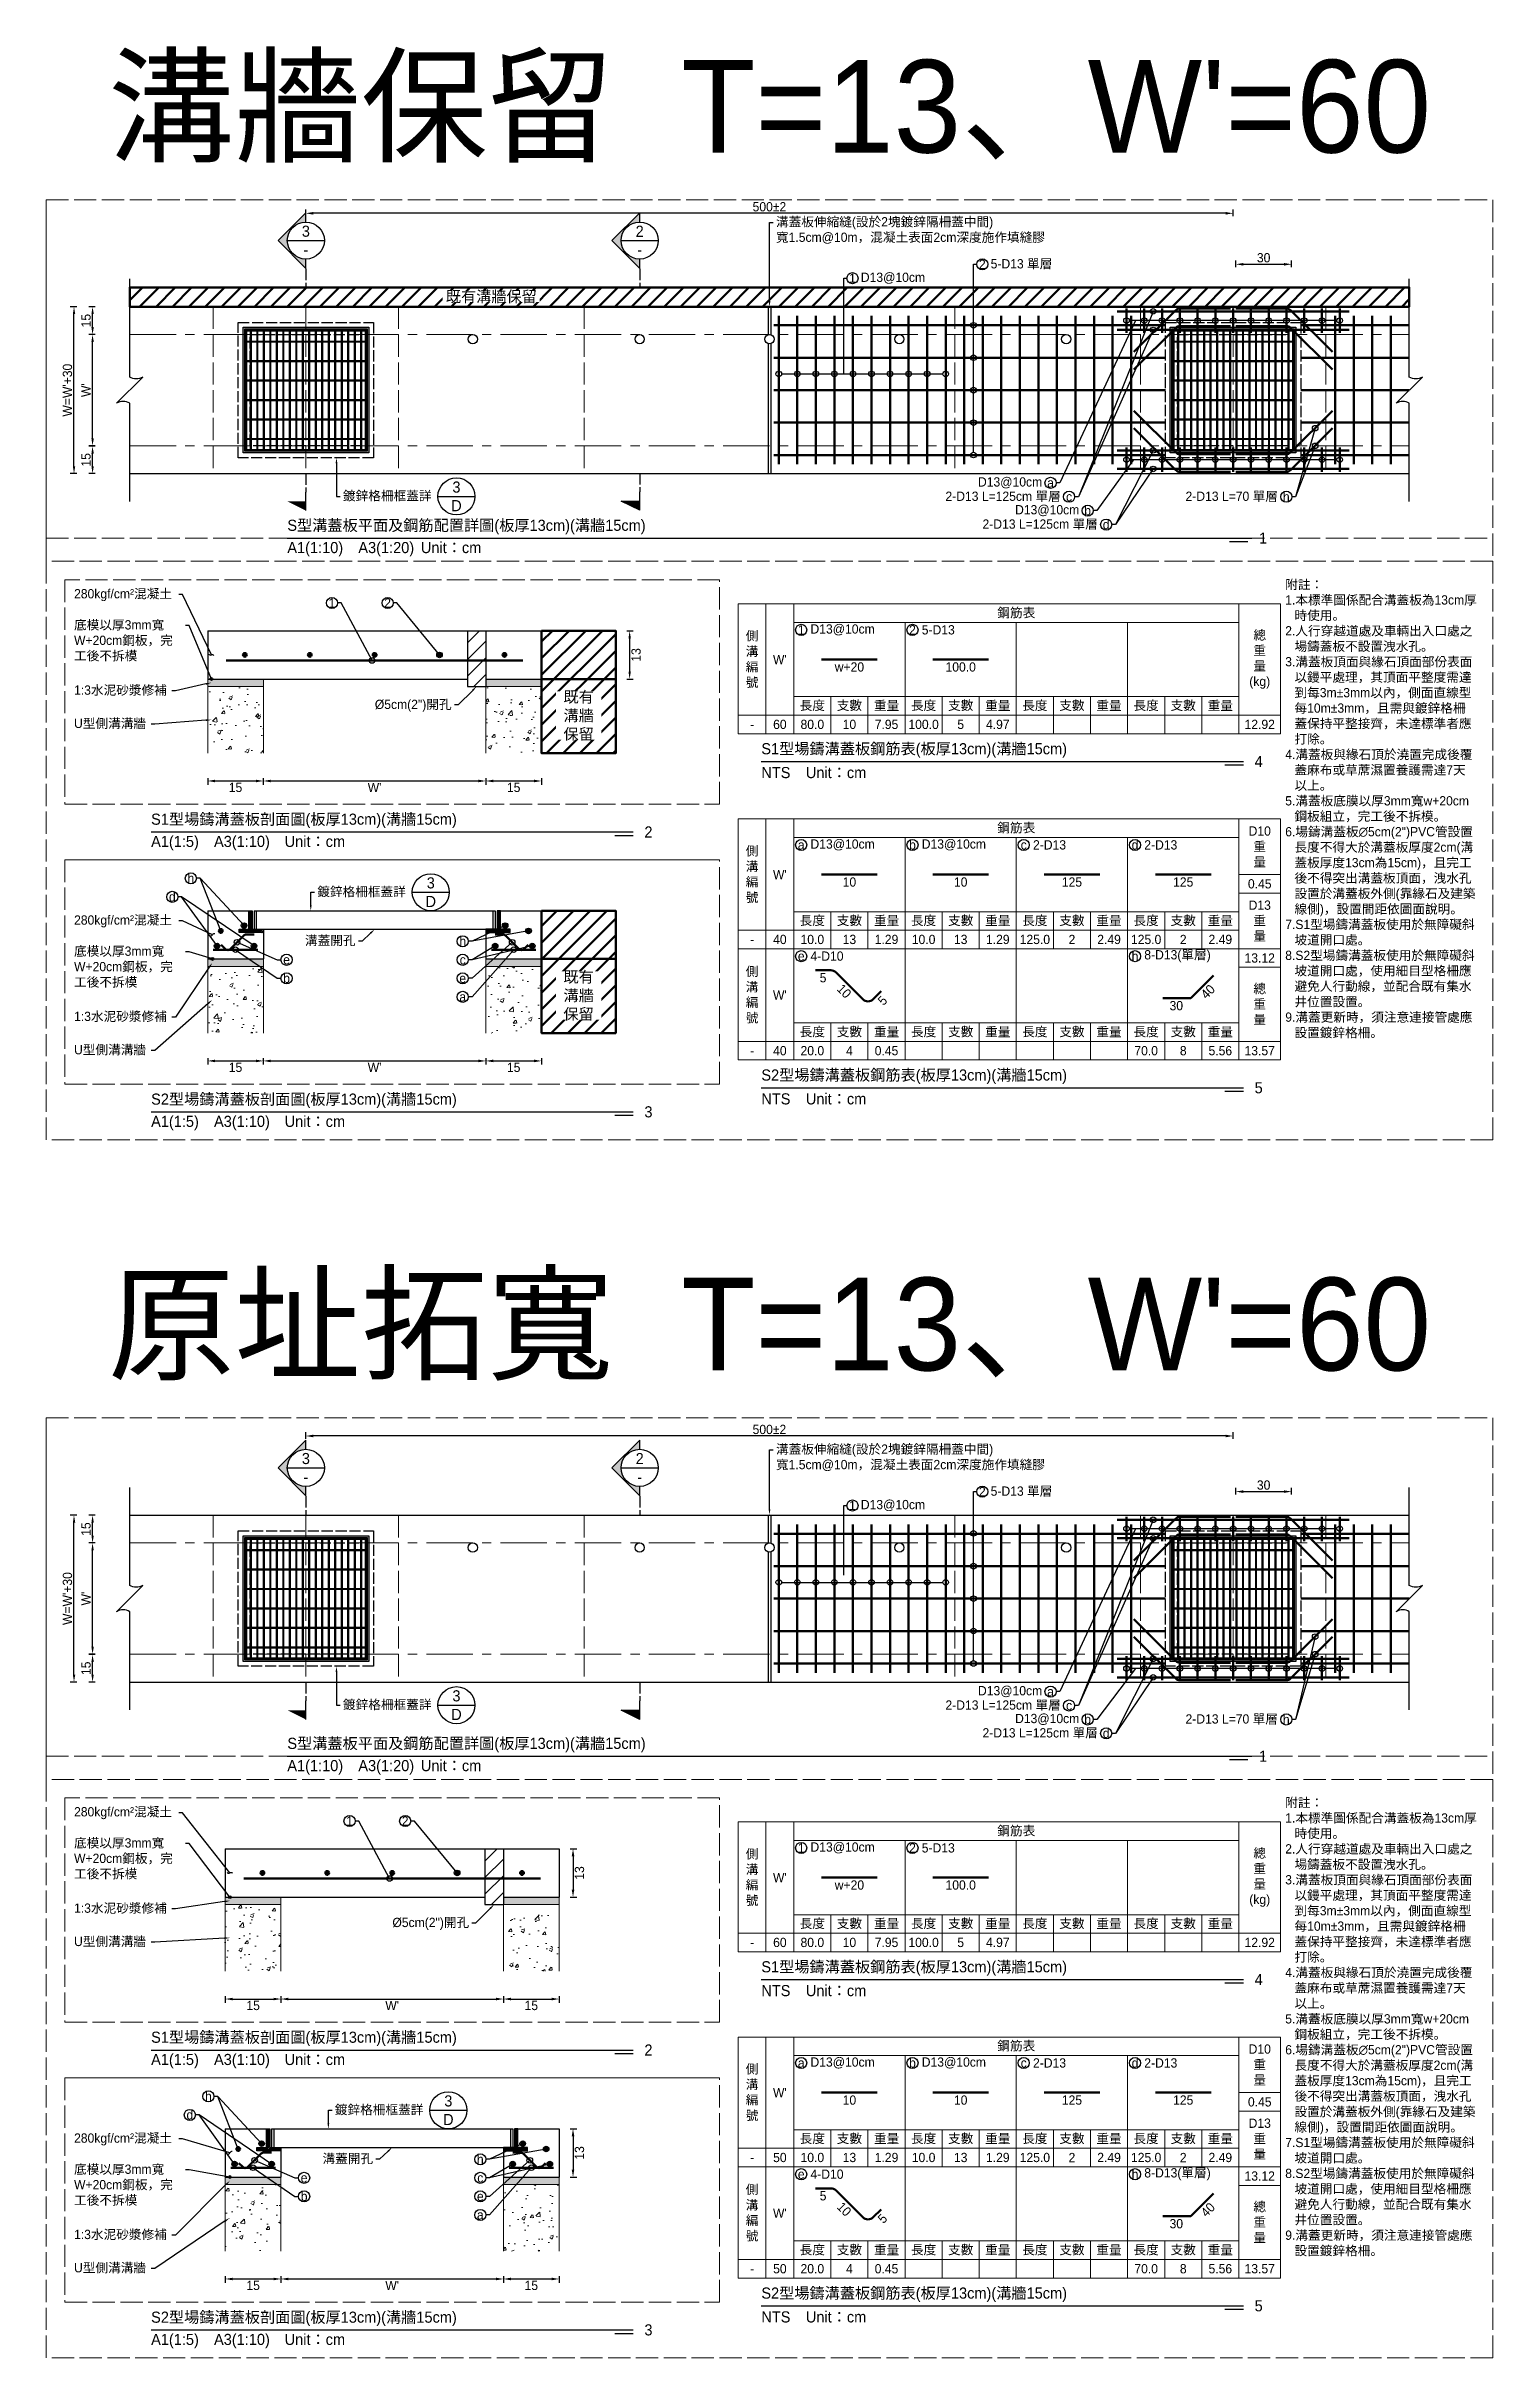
# Model space of a CAD drawing. Extents: x -4891 to 4829, y -5666 to -3242.
# Drawn here: x -3961 to -3181, y -4853 to -3606 of the extents above; entities that cross this region are included whole.
import ezdxf
from ezdxf import colors
from ezdxf.entities.mleader import LeaderData, LeaderLine
from ezdxf.math import Vec2, Vec3

# ---------------------------------------------------------------- set-up
doc = ezdxf.new("R2010")
doc.units = 0
doc.header["$MEASUREMENT"] = 0
doc.linetypes.add('ACAD_ISO02W100', pattern=[15, 12, -3])
doc.linetypes.add('CENTERX2', pattern=[4, 2.5, -0.5, 0.5, -0.5])
for name, color, linetype, lineweight in [('一、1.基本-圖框', 7, 'Continuous', 20), ('一、3.基本-變更', 1, 'Continuous', 50), ('二、1.繪圖-既有設施', 8, 'Continuous', 20), ('二、2.繪圖-施作項目', 181, 'Continuous', 30), ('二、5.繪圖-鋼筋', 60, 'Continuous', 50), ('二、6.繪圖-其他施作項目', 35, 'Continuous', 30)]:
    doc.layers.add(name, color=color, linetype=linetype, lineweight=lineweight)
doc.layers.add('一、4.基本-隱藏', color=9, linetype='ACAD_ISO02W100', lineweight=20, plot=False)
doc.layers.add('三、1.文字-說明文字', color=2, linetype='Continuous')
doc.layers.add('三、3.文字-註解文字', color=2, linetype='Continuous')
doc.styles.add('次圖名(詳圖)', font='MS PGothic.ttf', dxfattribs={"height": 6})
doc.styles.add('註解文字', font='MS PGothic.ttf', dxfattribs={"height": 5})
doc.styles.add('註解文字(詳圖)', font='MS PGothic.ttf', dxfattribs={"height": 6})
doc.dimstyles.new('註解文字', dxfattribs={"dimtxt": 5, "dimasz": 4, "dimexe": 2, "dimexo": 2.5, "dimgap": 1, "dimtad": 2, "dimzin": 0, "dimdsep": 46, "dimtxsty": '註解文字', "dimcen": 0.1, "dimclrd": 144, "dimclre": 144, "dimclrt": 256, "dimadec": 0, "dimazin": 0, "dimtfac": 1, "dimtofl": 0, "dimtmove": 0, "dimatfit": 3, "dimfxl": 1.5, "dimfxlon": 1, "dimtolj": 1, "dimtzin": 0, "dimlwd": -1, "dimlwe": -1, "dimarcsym": 1})
pattern_1 = [(45, (-5256.2158, -3578.335), (-2.65165, 2.65165), []), (45, (-5255.332, -3578.335), (-2.65165, 2.65165), []), (45, (-5254.448, -3578.335), (-2.65165, 2.65165), []), (45, (-5253.564, -3578.335), (-2.65165, 2.65165), [])]
pattern_2 = [(45, (-4756.2158, -3578.335), (-2.65165, 2.65165), []), (45, (-4755.332, -3578.335), (-2.65165, 2.65165), []), (45, (-4754.448, -3578.335), (-2.65165, 2.65165), []), (45, (-4753.564, -3578.335), (-2.65165, 2.65165), [])]
pattern_3 = [(45, (-5256.2158, -4230.1416), (-2.65165, 2.65165), []), (45, (-5255.332, -4230.1416), (-2.65165, 2.65165), []), (45, (-5254.448, -4230.1416), (-2.65165, 2.65165), []), (45, (-5253.564, -4230.1416), (-2.65165, 2.65165), [])]
pattern_4 = [(45, (-4756.2158, -4230.1416), (-2.65165, 2.65165), []), (45, (-4755.332, -4230.1416), (-2.65165, 2.65165), []), (45, (-4754.448, -4230.1416), (-2.65165, 2.65165), []), (45, (-4753.564, -4230.1416), (-2.65165, 2.65165), [])]

msp = doc.modelspace()

# ---------------------------------------------------------------- texts
at = {"layer": '一、1.基本-圖框', "char_height": 5, "attachment_point": 5, "style": '註解文字'}
for s, width, insert in [('{\\fMS PGothic|b0|i0|c128|p34;鋼筋表}', 128.86758, (-3437.759, -3912.296)), ('側溝編號', 5, (-3580.259, -3937.296)), ('總{\\fMS PGothic|b0|i0|c128|p34;重量(kg)}', 5, (-3306.509, -3937.296)), ("W'", 17.80786, (-3565.259, -3937.296)), ('{\\fMS PGothic|b0|i0|c128|p34;長度}', 17.80786, (-3547.759, -3962.296)), ('支數', 17.80786, (-3527.759, -3962.296)), ('重量', 17.80786, (-3507.759, -3962.296)), ('{\\fMS PGothic|b0|i0|c128|p34;長度}', 17.80786, (-3487.759, -3962.296)), ('支數', 17.80786, (-3467.759, -3962.296)), ('重量', 17.80786, (-3447.759, -3962.296)), ('{\\fMS PGothic|b0|i0|c128|p34;長度}', 17.80786, (-3427.759, -3962.296)), ('支數', 17.80786, (-3407.759, -3962.296)), ('重量', 17.80786, (-3387.759, -3962.296)), ('{\\fMS PGothic|b0|i0|c128|p34;長度}', 17.80786, (-3367.759, -3962.296)), ('支數', 17.80786, (-3347.759, -3962.296)), ('重量', 17.80786, (-3327.759, -3962.296)), ('{\\fMS PGothic|b0|i0|c128|p34;鋼筋表}', 128.86758, (-3437.759, -4028.296)), ('{\\fMS PGothic|b0|i0|c128|p34;D10\\P重量}', 5, (-3306.509, -4038.296)), ('側溝編號', 5, (-3580.259, -4053.296)), ("W'", 17.80786, (-3565.259, -4053.296)), ('{\\fMS PGothic|b0|i0|c128|p34;長度}', 17.80786, (-3547.759, -4078.296)), ('支數', 17.80786, (-3527.759, -4078.296)), ('重量', 17.80786, (-3507.759, -4078.296)), ('{\\fMS PGothic|b0|i0|c128|p34;長度}', 17.80786, (-3487.759, -4078.296)), ('支數', 17.80786, (-3467.759, -4078.296)), ('重量', 17.80786, (-3447.759, -4078.296)), ('{\\fMS PGothic|b0|i0|c128|p34;長度}', 17.80786, (-3427.759, -4078.296)), ('支數', 17.80786, (-3407.759, -4078.296)), ('重量', 17.80786, (-3387.759, -4078.296)), ('{\\fMS PGothic|b0|i0|c128|p34;長度}', 17.80786, (-3367.759, -4078.296)), ('支數', 17.80786, (-3347.759, -4078.296)), ('重量', 17.80786, (-3327.759, -4078.296)), ('{\\fMS PGothic|b0|i0|c128|p34;D13\\P重量}', 5, (-3306.509, -4078.296)), ('側溝編號', 5, (-3580.259, -4118.296)), ('總重量', 5, (-3306.509, -4123.296)), ("W'", 17.80786, (-3565.259, -4118.296)), ('{\\fMS PGothic|b0|i0|c128|p34;長度}', 17.80786, (-3547.759, -4138.296)), ('支數', 17.80786, (-3527.759, -4138.296)), ('重量', 17.80786, (-3507.759, -4138.296)), ('{\\fMS PGothic|b0|i0|c128|p34;長度}', 17.80786, (-3487.759, -4138.296)), ('支數', 17.80786, (-3467.759, -4138.296)), ('重量', 17.80786, (-3447.759, -4138.296)), ('{\\fMS PGothic|b0|i0|c128|p34;長度}', 17.80786, (-3427.759, -4138.296)), ('支數', 17.80786, (-3407.759, -4138.296)), ('重量', 17.80786, (-3387.759, -4138.296)), ('{\\fMS PGothic|b0|i0|c128|p34;長度}', 17.80786, (-3367.759, -4138.296)), ('支數', 17.80786, (-3347.759, -4138.296)), ('重量', 17.80786, (-3327.759, -4138.296)), ('{\\fMS PGothic|b0|i0|c128|p34;鋼筋表}', 128.86758, (-3437.759, -4569.296)), ('側溝編號', 5, (-3580.259, -4594.296)), ('總{\\fMS PGothic|b0|i0|c128|p34;重量(kg)}', 5, (-3306.509, -4594.296)), ("W'", 17.80786, (-3565.259, -4594.296)), ('{\\fMS PGothic|b0|i0|c128|p34;長度}', 17.80786, (-3547.759, -4619.296)), ('支數', 17.80786, (-3527.759, -4619.296)), ('重量', 17.80786, (-3507.759, -4619.296)), ('{\\fMS PGothic|b0|i0|c128|p34;長度}', 17.80786, (-3487.759, -4619.296)), ('支數', 17.80786, (-3467.759, -4619.296)), ('重量', 17.80786, (-3447.759, -4619.296)), ('{\\fMS PGothic|b0|i0|c128|p34;長度}', 17.80786, (-3427.759, -4619.296)), ('支數', 17.80786, (-3407.759, -4619.296)), ('重量', 17.80786, (-3387.759, -4619.296)), ('{\\fMS PGothic|b0|i0|c128|p34;長度}', 17.80786, (-3367.759, -4619.296)), ('支數', 17.80786, (-3347.759, -4619.296)), ('重量', 17.80786, (-3327.759, -4619.296)), ('{\\fMS PGothic|b0|i0|c128|p34;鋼筋表}', 128.86758, (-3437.759, -4685.296)), ('{\\fMS PGothic|b0|i0|c128|p34;D10\\P重量}', 5, (-3306.509, -4695.296)), ('側溝編號', 5, (-3580.259, -4710.296)), ("W'", 17.80786, (-3565.259, -4710.296)), ('{\\fMS PGothic|b0|i0|c128|p34;D13\\P重量}', 5, (-3306.509, -4735.296)), ('{\\fMS PGothic|b0|i0|c128|p34;長度}', 17.80786, (-3547.759, -4735.296)), ('支數', 17.80786, (-3527.759, -4735.296)), ('重量', 17.80786, (-3507.759, -4735.296)), ('{\\fMS PGothic|b0|i0|c128|p34;長度}', 17.80786, (-3487.759, -4735.296)), ('支數', 17.80786, (-3467.759, -4735.296)), ('重量', 17.80786, (-3447.759, -4735.296)), ('{\\fMS PGothic|b0|i0|c128|p34;長度}', 17.80786, (-3427.759, -4735.296)), ('支數', 17.80786, (-3407.759, -4735.296)), ('重量', 17.80786, (-3387.759, -4735.296)), ('{\\fMS PGothic|b0|i0|c128|p34;長度}', 17.80786, (-3367.759, -4735.296)), ('支數', 17.80786, (-3347.759, -4735.296)), ('重量', 17.80786, (-3327.759, -4735.296)), ('側溝編號', 5, (-3580.259, -4775.296)), ("W'", 17.80786, (-3565.259, -4775.296)), ('總重量', 5, (-3306.509, -4780.296)), ('{\\fMS PGothic|b0|i0|c128|p34;長度}', 17.80786, (-3547.759, -4795.296)), ('支數', 17.80786, (-3527.759, -4795.296)), ('重量', 17.80786, (-3507.759, -4795.296)), ('{\\fMS PGothic|b0|i0|c128|p34;長度}', 17.80786, (-3487.759, -4795.296)), ('支數', 17.80786, (-3467.759, -4795.296)), ('重量', 17.80786, (-3447.759, -4795.296)), ('{\\fMS PGothic|b0|i0|c128|p34;長度}', 17.80786, (-3427.759, -4795.296)), ('支數', 17.80786, (-3407.759, -4795.296)), ('重量', 17.80786, (-3387.759, -4795.296)), ('{\\fMS PGothic|b0|i0|c128|p34;長度}', 17.80786, (-3367.759, -4795.296)), ('支數', 17.80786, (-3347.759, -4795.296)), ('重量', 17.80786, (-3327.759, -4795.296))]:
    msp.add_mtext_dynamic_manual_height_columns(s, width=width, gutter_width=30, heights=[0], dxfattribs=dict(at, insert=insert))
at = {"layer": '三、1.文字-說明文字', "char_height": 5, "attachment_point": 1, "style": '註解文字'}
for insert in [(-3292.759, -3894.296), (-3292.759, -4551.296)]:
    msp.add_mtext_dynamic_manual_height_columns('{\\fMS PGothic|b0|i0|c128|p34;附註：\\P\\pi-5,l5;1.本標準圖係配合溝蓋板為13cm厚時使用。\\P2.人行穿越道處及車輛出入口處之場鑄蓋板不設置洩水孔。\\P3.溝蓋板頂面與緣石頂面部份表面以鏝平處理，其頂面平整度需達到每3m±3mm以\\fPMingLiU|b0|i0|c136|p18;內\\fMS PGothic|b0|i0|c128|p34;，側面直線型每10m±3mm，且需與鍍鋅格柵蓋保持平整接齊，未達標準者應打除。\\P4.溝蓋板與緣石頂於澆置完成後覆蓋麻布或草蓆濕置養護需達7天以上。\\P5.溝蓋板底膜以厚3mm寬w+20cm鋼板組立，完工後不拆模。\\P6.場鑄溝蓋板∅5cm(2")PVC管設置長度不得大於溝蓋板厚度2cm(溝蓋板厚度13cm為15cm)，且完工後不得突出溝蓋板頂面，洩水孔設置於溝蓋板外側(靠緣石及建築線側)，設置間距依圖面\\fPMingLiU|b0|i0|c136|p18;說\\fMS PGothic|b0|i0|c128|p34;明。\\P7.S1型場鑄溝蓋板使用於無障礙斜坡道開口處。\\P8.S2型場鑄溝蓋板使用於無障礙斜坡道開口處，使用細目型格柵應避免人行動線，並配合既有集水井位置設置。\\P9.溝蓋更新時，須注意連接管處應設置鍍鋅格柵。}', width=103.18814, gutter_width=30, heights=[0], dxfattribs=dict(at, insert=insert))
at = {"layer": '三、3.文字-註解文字'}
for s, width, gutter_width, insert, char_height, attachment_point, style in [("{\\fMS PGothic|b0|i0|c128|p34;溝牆保留  T=13、W}'{\\fMS PGothic|b0|i0|c128|p34;=}6{\\fMS PGothic|b0|i0|c128|p34;0}", 718.58334, 25, (-3570.855, -3669.296), 50, 8, '註解文字'), ('3', 6.60394, 25, (-3820.855, -3706.296), 6, 5, '註解文字(詳圖)'), ('2', 6.60394, 25, (-3640.855, -3706.296), 6, 5, '註解文字(詳圖)'), ('-', 6.60394, 25, (-3820.855, -3716.296), 6, 5, '註解文字(詳圖)'), ('-', 6.60394, 25, (-3640.855, -3716.296), 6, 5, '註解文字(詳圖)'), ('2', 8.38231, 30, (-3456.105, -3724.102), 5, 5, '註解文字'), ('5-D13 單層', 42.88103, 30, (-3451.605, -3724.102), 5, 4, '註解文字'), ('1', 8.38231, 30, (-3526.105, -3731.602), 5, 5, '註解文字'), ('D13@10cm', 15.95159, 30, (-3521.605, -3731.602), 5, 4, '註解文字'), ('D13@10cm', 39.45942, 30, (-3423.808, -3841.989), 5, 6, '註解文字'), ('D', 6.60394, 25, (-3739.658, -3854.296), 6, 5, '註解文字(詳圖)'), ('3', 6.60394, 25, (-3739.658, -3844.296), 6, 5, '註解文字(詳圖)'), ('2-D13 L=125cm 單層', 78.12323, 30, (-3413.808, -3849.489), 5, 6, '註解文字'), ('a', 8.38231, 30, (-3419.308, -3841.989), 5, 5, '註解文字'), ('c', 8.38231, 30, (-3409.308, -3849.489), 5, 5, '註解文字'), ('2-D13 L=70 單層', 78.12323, 30, (-3296.691, -3849.489), 5, 6, '註解文字'), ('h', 8.38231, 30, (-3292.191, -3849.489), 5, 5, '註解文字'), ('S{\\fMS PGothic|b0|i0|c128|p34;型溝蓋板平面及鋼筋配置詳圖(板厚13cm)}(溝牆15cm)', 215.37549, 15, (-3830.855, -3865.796), 6, 4, '次圖名(詳圖)'), ('2-D13 L=125cm 單層', 78.12323, 30, (-3393.808, -3864.489), 5, 6, '註解文字'), ('D13@10cm', 78.12323, 30, (-3403.808, -3856.989), 5, 6, '註解文字'), ('b', 8.38231, 30, (-3399.308, -3856.989), 5, 5, '註解文字'), ('d', 8.38231, 30, (-3389.308, -3864.489), 5, 5, '註解文字'), ('A1(1:10)\u3000A3(1:20){\\fMS PGothic|b0|i0|c128|p34;^IUnit：cm}', 136.03259, 15, (-3830.855, -3877.796), 6, 4, '次圖名(詳圖)'), ('1', 3, 15, (-3306.855, -3871.796), 6, 4, '次圖名(詳圖)'), ('1', 8.38231, 30, (-3806.775, -3906.796), 5, 5, '註解文字'), ('2', 8.38231, 30, (-3776.775, -3906.796), 5, 5, '註解文字'), ('1', 8.38231, 30, (-3553.759, -3921.296), 5, 5, '註解文字'), ('{\\fMS PGothic|b0|i0|c128|p34;D13@1}0{\\fMS PGothic|b0|i0|c128|p34;cm}', 6.06582, 30, (-3548.759, -3921.296), 5, 4, '註解文字'), ('2', 8.38231, 30, (-3493.759, -3921.296), 5, 5, '註解文字'), ('5-D13', 6.06582, 30, (-3488.759, -3921.296), 5, 4, '註解文字'), ('{\\fMS PGothic|b0|i0|c128|p34;w+20}', 5.41119, 25, (-3527.759, -3938.796), 5, 2, '註解文字'), ('{\\fMS PGothic|b0|i0|c128|p34;100.0}', 5.41119, 25, (-3467.759, -3938.796), 5, 2, '註解文字'), ('-', 9.06048, 30, (-3580.259, -3972.296), 5, 5, '註解文字'), ('60', 9.06048, 30, (-3565.259, -3972.296), 5, 5, '註解文字'), ('80.0', 9.06048, 30, (-3547.759, -3972.296), 5, 5, '註解文字'), ('10', 9.06048, 30, (-3527.759, -3972.296), 5, 5, '註解文字'), ('7.95', 9.06048, 30, (-3507.759, -3972.296), 5, 5, '註解文字'), ('100.0', 9.06048, 30, (-3487.759, -3972.296), 5, 5, '註解文字'), ('5', 9.06048, 30, (-3467.759, -3972.296), 5, 5, '註解文字'), ('4.97', 9.06048, 30, (-3447.759, -3972.296), 5, 5, '註解文字'), ('12.92', 9.06048, 30, (-3306.509, -3972.296), 5, 5, '註解文字'), ('S{\\fMS PGothic|b0|i0|c128|p34;1型場鑄溝蓋板鋼筋表(板厚13cm)}(溝牆15cm)', 215.37549, 15, (-3575.259, -3986.296), 6, 4, '次圖名(詳圖)'), ('4', 3, 15, (-3309.259, -3992.296), 6, 4, '次圖名(詳圖)'), ('NTS{\\fMS PGothic|b0|i0|c128|p34;^IUnit：cm}', 136.03259, 15, (-3575.259, -3998.296), 6, 4, '次圖名(詳圖)'), ('S{\\fMS PGothic|b0|i0|c128|p34;1型場鑄溝蓋板剖面圖(板厚13cm)}(溝牆15cm)', 215.37549, 15, (-3904.307, -4024.296), 6, 4, '次圖名(詳圖)'), ('{\\fMS PGothic|b0|i0|c128|p34;A1(1:}5{\\fMS PGothic|b0|i0|c128|p34;)\u3000A3(1:}1{\\fMS PGothic|b0|i0|c128|p34;0)^IUnit：cm}', 136.03259, 15, (-3904.307, -4036.296), 6, 4, '次圖名(詳圖)'), ('2', 3, 15, (-3638.307, -4030.296), 6, 4, '次圖名(詳圖)'), ('a', 8.38231, 30, (-3553.759, -4037.296), 5, 5, '註解文字'), ('{\\fMS PGothic|b0|i0|c128|p34;D13@1}0{\\fMS PGothic|b0|i0|c128|p34;cm}', 6.06582, 30, (-3548.759, -4037.296), 5, 4, '註解文字'), ('b', 8.38231, 30, (-3493.759, -4037.296), 5, 5, '註解文字'), ('{\\fMS PGothic|b0|i0|c128|p34;D13@1}0{\\fMS PGothic|b0|i0|c128|p34;cm}', 6.06582, 30, (-3488.759, -4037.296), 5, 4, '註解文字'), ('c', 8.38231, 30, (-3433.759, -4037.296), 5, 5, '註解文字'), ('2-D13', 6.06582, 30, (-3428.759, -4037.296), 5, 4, '註解文字'), ('d', 8.38231, 30, (-3373.759, -4037.296), 5, 5, '註解文字'), ('2-D13', 6.06582, 30, (-3368.759, -4037.296), 5, 4, '註解文字'), ('d', 8.38231, 30, (-3892.875, -4065.296), 5, 5, '註解文字'), ('h', 8.38231, 30, (-3882.875, -4055.296), 5, 5, '註解文字'), ('3', 6.60394, 25, (-3753.508, -4057.796), 6, 5, '註解文字(詳圖)'), ('{\\fMS PGothic|b0|i0|c128|p34;10}', 5.41119, 25, (-3527.759, -4054.796), 5, 2, '註解文字'), ('{\\fMS PGothic|b0|i0|c128|p34;10}', 5.41119, 25, (-3467.759, -4054.796), 5, 2, '註解文字'), ('{\\fMS PGothic|b0|i0|c128|p34;125}', 5.41119, 25, (-3407.759, -4054.796), 5, 2, '註解文字'), ('{\\fMS PGothic|b0|i0|c128|p34;125}', 5.41119, 25, (-3347.759, -4054.796), 5, 2, '註解文字'), ('0.45', 9.06048, 30, (-3306.509, -4058.296), 5, 5, '註解文字'), ('D', 6.60394, 25, (-3753.508, -4067.796), 6, 5, '註解文字(詳圖)'), ('h', 8.38231, 30, (-3736.275, -4089.24), 5, 5, '註解文字'), ('-', 9.06048, 30, (-3580.259, -4088.296), 5, 5, '註解文字'), ('40', 9.06048, 30, (-3565.259, -4088.296), 5, 5, '註解文字'), ('10.0', 9.06048, 30, (-3547.759, -4088.296), 5, 5, '註解文字'), ('13', 9.06048, 30, (-3527.759, -4088.296), 5, 5, '註解文字'), ('1.29', 9.06048, 30, (-3507.759, -4088.296), 5, 5, '註解文字'), ('10.0', 9.06048, 30, (-3487.759, -4088.296), 5, 5, '註解文字'), ('13', 9.06048, 30, (-3467.759, -4088.296), 5, 5, '註解文字'), ('1.29', 9.06048, 30, (-3447.759, -4088.296), 5, 5, '註解文字'), ('125.0', 9.06048, 30, (-3427.759, -4088.296), 5, 5, '註解文字'), ('2', 9.06048, 30, (-3407.759, -4088.296), 5, 5, '註解文字'), ('2.49', 9.06048, 30, (-3387.759, -4088.296), 5, 5, '註解文字'), ('125.0', 9.06048, 30, (-3367.759, -4088.296), 5, 5, '註解文字'), ('2', 9.06048, 30, (-3347.759, -4088.296), 5, 5, '註解文字'), ('2.49', 9.06048, 30, (-3327.759, -4088.296), 5, 5, '註解文字'), ('e', 8.38231, 30, (-3831.275, -4099.24), 5, 5, '註解文字'), ('c', 8.38231, 30, (-3736.275, -4099.24), 5, 5, '註解文字'), ('e', 8.38231, 30, (-3553.759, -4097.296), 5, 5, '註解文字'), ('4-D10', 6.06582, 30, (-3548.759, -4097.296), 5, 4, '註解文字'), ('h', 8.38231, 30, (-3373.759, -4097.296), 5, 5, '註解文字'), ('8-D13(單層)', 38.07441, 30, (-3368.759, -4097.296), 5, 4, '註解文字'), ('13.12', 9.06048, 30, (-3306.509, -4098.296), 5, 5, '註解文字'), ('b', 8.38231, 30, (-3831.275, -4109.24), 5, 5, '註解文字'), ('e', 8.38231, 30, (-3736.275, -4109.24), 5, 5, '註解文字'), ('{\\fMS PGothic|b0|i0|c128|p34;5}', 5.41119, 25, (-3541.959, -4106.424), 5, 2, '註解文字'), ('a', 8.38231, 30, (-3736.275, -4119.24), 5, 5, '註解文字'), ('{\\fMS PGothic|b0|i0|c128|p34;30}', 5.41119, 25, (-3351.494, -4121.477), 5, 2, '註解文字'), ('-', 9.06048, 30, (-3580.259, -4148.296), 5, 5, '註解文字'), ('40', 9.06048, 30, (-3565.259, -4148.296), 5, 5, '註解文字'), ('20.0', 9.06048, 30, (-3547.759, -4148.296), 5, 5, '註解文字'), ('4', 9.06048, 30, (-3527.759, -4148.296), 5, 5, '註解文字'), ('0.45', 9.06048, 30, (-3507.759, -4148.296), 5, 5, '註解文字'), ('70.0', 9.06048, 30, (-3367.759, -4148.296), 5, 5, '註解文字'), ('8', 9.06048, 30, (-3347.759, -4148.296), 5, 5, '註解文字'), ('5.56', 9.06048, 30, (-3327.759, -4148.296), 5, 5, '註解文字'), ('13.57', 9.06048, 30, (-3306.509, -4148.296), 5, 5, '註解文字'), ('S{\\fMS PGothic|b0|i0|c128|p34;2型場鑄溝蓋板鋼筋表(板厚13cm)}(溝牆15cm)', 215.37549, 15, (-3575.259, -4162.296), 6, 4, '次圖名(詳圖)'), ('S{\\fMS PGothic|b0|i0|c128|p34;2型場鑄溝蓋板剖面圖(板厚13cm)}(溝牆15cm)', 215.37549, 15, (-3904.307, -4175.296), 6, 4, '次圖名(詳圖)'), ('NTS{\\fMS PGothic|b0|i0|c128|p34;^IUnit：cm}', 136.03259, 15, (-3575.259, -4174.296), 6, 4, '次圖名(詳圖)'), ('5', 3, 15, (-3309.259, -4168.296), 6, 4, '次圖名(詳圖)'), ('{\\fMS PGothic|b0|i0|c128|p34;A1(1:}5{\\fMS PGothic|b0|i0|c128|p34;)\u3000A3(1:}1{\\fMS PGothic|b0|i0|c128|p34;0)^IUnit：cm}', 136.03259, 15, (-3904.307, -4187.296), 6, 4, '次圖名(詳圖)'), ('3', 3, 15, (-3638.307, -4181.296), 6, 4, '次圖名(詳圖)'), ("{\\fMS PGothic|b0|i0|c128|p34;原址拓寬  T=13、W}'{\\fMS PGothic|b0|i0|c128|p34;=}6{\\fMS PGothic|b0|i0|c128|p34;0}", 742.44564, 25, (-3570.855, -4326.296), 50, 8, '註解文字'), ('3', 6.60394, 25, (-3820.855, -4368.296), 6, 5, '註解文字(詳圖)'), ('2', 6.60394, 25, (-3640.855, -4368.296), 6, 5, '註解文字(詳圖)'), ('-', 6.60394, 25, (-3820.855, -4378.296), 6, 5, '註解文字(詳圖)'), ('-', 6.60394, 25, (-3640.855, -4378.296), 6, 5, '註解文字(詳圖)'), ('2', 8.38231, 30, (-3456.105, -4386.102), 5, 5, '註解文字'), ('5-D13 單層', 42.88103, 30, (-3451.605, -4386.102), 5, 4, '註解文字'), ('1', 8.38231, 30, (-3526.105, -4393.602), 5, 5, '註解文字'), ('D13@10cm', 15.95159, 30, (-3521.605, -4393.602), 5, 4, '註解文字'), ('3', 6.60394, 25, (-3739.658, -4496.296), 6, 5, '註解文字(詳圖)'), ('2-D13 L=125cm 單層', 78.12323, 30, (-3413.808, -4501.489), 5, 6, '註解文字'), ('D13@10cm', 39.45942, 30, (-3423.808, -4493.989), 5, 6, '註解文字'), ('a', 8.38231, 30, (-3419.308, -4493.989), 5, 5, '註解文字'), ('c', 8.38231, 30, (-3409.308, -4501.489), 5, 5, '註解文字'), ('D', 6.60394, 25, (-3739.658, -4506.296), 6, 5, '註解文字(詳圖)'), ('2-D13 L=125cm 單層', 78.12323, 30, (-3393.808, -4516.489), 5, 6, '註解文字'), ('D13@10cm', 78.12323, 30, (-3403.808, -4508.989), 5, 6, '註解文字'), ('b', 8.38231, 30, (-3399.308, -4508.989), 5, 5, '註解文字'), ('2-D13 L=70 單層', 78.12323, 30, (-3296.691, -4508.989), 5, 6, '註解文字'), ('h', 8.38231, 30, (-3292.191, -4508.989), 5, 5, '註解文字'), ('S{\\fMS PGothic|b0|i0|c128|p34;型溝蓋板平面及鋼筋配置詳圖(板厚13cm)}(溝牆15cm)', 215.37549, 15, (-3830.855, -4522.796), 6, 4, '次圖名(詳圖)'), ('d', 8.38231, 30, (-3389.308, -4516.489), 5, 5, '註解文字'), ('1', 3, 15, (-3306.855, -4528.796), 6, 4, '次圖名(詳圖)'), ('A1(1:10)\u3000A3(1:20){\\fMS PGothic|b0|i0|c128|p34;^IUnit：cm}', 136.03259, 15, (-3830.855, -4534.796), 6, 4, '次圖名(詳圖)'), ('1', 8.38231, 30, (-3797.307, -4563.796), 5, 5, '註解文字'), ('2', 8.38231, 30, (-3767.307, -4563.796), 5, 5, '註解文字'), ('1', 8.38231, 30, (-3553.759, -4578.296), 5, 5, '註解文字'), ('{\\fMS PGothic|b0|i0|c128|p34;D13@1}0{\\fMS PGothic|b0|i0|c128|p34;cm}', 6.06582, 30, (-3548.759, -4578.296), 5, 4, '註解文字'), ('2', 8.38231, 30, (-3493.759, -4578.296), 5, 5, '註解文字'), ('5-D13', 6.06582, 30, (-3488.759, -4578.296), 5, 4, '註解文字'), ('{\\fMS PGothic|b0|i0|c128|p34;w+20}', 5.41119, 25, (-3527.759, -4595.796), 5, 2, '註解文字'), ('{\\fMS PGothic|b0|i0|c128|p34;100.0}', 5.41119, 25, (-3467.759, -4595.796), 5, 2, '註解文字'), ('-', 9.06048, 30, (-3580.259, -4629.296), 5, 5, '註解文字'), ('60', 9.06048, 30, (-3565.259, -4629.296), 5, 5, '註解文字'), ('80.0', 9.06048, 30, (-3547.759, -4629.296), 5, 5, '註解文字'), ('10', 9.06048, 30, (-3527.759, -4629.296), 5, 5, '註解文字'), ('7.95', 9.06048, 30, (-3507.759, -4629.296), 5, 5, '註解文字'), ('100.0', 9.06048, 30, (-3487.759, -4629.296), 5, 5, '註解文字'), ('5', 9.06048, 30, (-3467.759, -4629.296), 5, 5, '註解文字'), ('4.97', 9.06048, 30, (-3447.759, -4629.296), 5, 5, '註解文字'), ('12.92', 9.06048, 30, (-3306.509, -4629.296), 5, 5, '註解文字'), ('S{\\fMS PGothic|b0|i0|c128|p34;1型場鑄溝蓋板鋼筋表(板厚13cm)}(溝牆15cm)', 215.37549, 15, (-3575.259, -4643.296), 6, 4, '次圖名(詳圖)'), ('4', 3, 15, (-3309.259, -4649.296), 6, 4, '次圖名(詳圖)'), ('NTS{\\fMS PGothic|b0|i0|c128|p34;^IUnit：cm}', 136.03259, 15, (-3575.259, -4655.296), 6, 4, '次圖名(詳圖)'), ('S{\\fMS PGothic|b0|i0|c128|p34;1型場鑄溝蓋板剖面圖(板厚13cm)}(溝牆15cm)', 215.37549, 15, (-3904.307, -4681.296), 6, 4, '次圖名(詳圖)'), ('2', 3, 15, (-3638.307, -4687.296), 6, 4, '次圖名(詳圖)'), ('{\\fMS PGothic|b0|i0|c128|p34;A1(1:}5{\\fMS PGothic|b0|i0|c128|p34;)\u3000A3(1:}1{\\fMS PGothic|b0|i0|c128|p34;0)^IUnit：cm}', 136.03259, 15, (-3904.307, -4693.296), 6, 4, '次圖名(詳圖)'), ('a', 8.38231, 30, (-3553.759, -4694.296), 5, 5, '註解文字'), ('{\\fMS PGothic|b0|i0|c128|p34;D13@1}0{\\fMS PGothic|b0|i0|c128|p34;cm}', 6.06582, 30, (-3548.759, -4694.296), 5, 4, '註解文字'), ('b', 8.38231, 30, (-3493.759, -4694.296), 5, 5, '註解文字'), ('{\\fMS PGothic|b0|i0|c128|p34;D13@1}0{\\fMS PGothic|b0|i0|c128|p34;cm}', 6.06582, 30, (-3488.759, -4694.296), 5, 4, '註解文字'), ('c', 8.38231, 30, (-3433.759, -4694.296), 5, 5, '註解文字'), ('2-D13', 6.06582, 30, (-3428.759, -4694.296), 5, 4, '註解文字'), ('d', 8.38231, 30, (-3373.759, -4694.296), 5, 5, '註解文字'), ('2-D13', 6.06582, 30, (-3368.759, -4694.296), 5, 4, '註解文字'), ('h', 8.38231, 30, (-3873.407, -4712.296), 5, 5, '註解文字'), ('3', 6.60394, 25, (-3744.039, -4714.796), 6, 5, '註解文字(詳圖)'), ('{\\fMS PGothic|b0|i0|c128|p34;10}', 5.41119, 25, (-3527.759, -4711.796), 5, 2, '註解文字'), ('{\\fMS PGothic|b0|i0|c128|p34;10}', 5.41119, 25, (-3467.759, -4711.796), 5, 2, '註解文字'), ('{\\fMS PGothic|b0|i0|c128|p34;125}', 5.41119, 25, (-3407.759, -4711.796), 5, 2, '註解文字'), ('{\\fMS PGothic|b0|i0|c128|p34;125}', 5.41119, 25, (-3347.759, -4711.796), 5, 2, '註解文字'), ('0.45', 9.06048, 30, (-3306.509, -4715.296), 5, 5, '註解文字'), ('d', 8.38231, 30, (-3883.407, -4722.296), 5, 5, '註解文字'), ('D', 6.60394, 25, (-3744.039, -4724.796), 6, 5, '註解文字(詳圖)'), ('h', 8.38231, 30, (-3726.807, -4746.24), 5, 5, '註解文字'), ('-', 9.06048, 30, (-3580.259, -4745.296), 5, 5, '註解文字'), ('50', 9.06048, 30, (-3565.259, -4745.296), 5, 5, '註解文字'), ('10.0', 9.06048, 30, (-3547.759, -4745.296), 5, 5, '註解文字'), ('13', 9.06048, 30, (-3527.759, -4745.296), 5, 5, '註解文字'), ('1.29', 9.06048, 30, (-3507.759, -4745.296), 5, 5, '註解文字'), ('10.0', 9.06048, 30, (-3487.759, -4745.296), 5, 5, '註解文字'), ('13', 9.06048, 30, (-3467.759, -4745.296), 5, 5, '註解文字'), ('1.29', 9.06048, 30, (-3447.759, -4745.296), 5, 5, '註解文字'), ('125.0', 9.06048, 30, (-3427.759, -4745.296), 5, 5, '註解文字'), ('2', 9.06048, 30, (-3407.759, -4745.296), 5, 5, '註解文字'), ('2.49', 9.06048, 30, (-3387.759, -4745.296), 5, 5, '註解文字'), ('125.0', 9.06048, 30, (-3367.759, -4745.296), 5, 5, '註解文字'), ('2', 9.06048, 30, (-3347.759, -4745.296), 5, 5, '註解文字'), ('2.49', 9.06048, 30, (-3327.759, -4745.296), 5, 5, '註解文字'), ('e', 8.38231, 30, (-3821.807, -4756.24), 5, 5, '註解文字'), ('c', 8.38231, 30, (-3726.807, -4756.24), 5, 5, '註解文字'), ('e', 8.38231, 30, (-3553.759, -4754.296), 5, 5, '註解文字'), ('4-D10', 6.06582, 30, (-3548.759, -4754.296), 5, 4, '註解文字'), ('h', 8.38231, 30, (-3373.759, -4754.296), 5, 5, '註解文字'), ('8-D13(單層)', 38.07441, 30, (-3368.759, -4754.296), 5, 4, '註解文字'), ('13.12', 9.06048, 30, (-3306.509, -4755.296), 5, 5, '註解文字'), ('b', 8.38231, 30, (-3821.807, -4766.24), 5, 5, '註解文字'), ('e', 8.38231, 30, (-3726.807, -4766.24), 5, 5, '註解文字'), ('a', 8.38231, 30, (-3726.807, -4776.24), 5, 5, '註解文字'), ('{\\fMS PGothic|b0|i0|c128|p34;5}', 5.41119, 25, (-3541.959, -4763.424), 5, 2, '註解文字'), ('{\\fMS PGothic|b0|i0|c128|p34;30}', 5.41119, 25, (-3351.494, -4778.477), 5, 2, '註解文字'), ('-', 9.06048, 30, (-3580.259, -4805.296), 5, 5, '註解文字'), ('50', 9.06048, 30, (-3565.259, -4805.296), 5, 5, '註解文字'), ('20.0', 9.06048, 30, (-3547.759, -4805.296), 5, 5, '註解文字'), ('4', 9.06048, 30, (-3527.759, -4805.296), 5, 5, '註解文字'), ('0.45', 9.06048, 30, (-3507.759, -4805.296), 5, 5, '註解文字'), ('70.0', 9.06048, 30, (-3367.759, -4805.296), 5, 5, '註解文字'), ('8', 9.06048, 30, (-3347.759, -4805.296), 5, 5, '註解文字'), ('5.56', 9.06048, 30, (-3327.759, -4805.296), 5, 5, '註解文字'), ('13.57', 9.06048, 30, (-3306.509, -4805.296), 5, 5, '註解文字'), ('S{\\fMS PGothic|b0|i0|c128|p34;2型場鑄溝蓋板鋼筋表(板厚13cm)}(溝牆15cm)', 215.37549, 15, (-3575.259, -4819.296), 6, 4, '次圖名(詳圖)'), ('5', 3, 15, (-3309.259, -4825.296), 6, 4, '次圖名(詳圖)'), ('S{\\fMS PGothic|b0|i0|c128|p34;2型場鑄溝蓋板剖面圖(板厚13cm)}(溝牆15cm)', 215.37549, 15, (-3904.307, -4832.296), 6, 4, '次圖名(詳圖)'), ('3', 3, 15, (-3638.307, -4838.296), 6, 4, '次圖名(詳圖)'), ('NTS{\\fMS PGothic|b0|i0|c128|p34;^IUnit：cm}', 136.03259, 15, (-3575.259, -4831.296), 6, 4, '次圖名(詳圖)'), ('{\\fMS PGothic|b0|i0|c128|p34;A1(1:}5{\\fMS PGothic|b0|i0|c128|p34;)\u3000A3(1:}1{\\fMS PGothic|b0|i0|c128|p34;0)^IUnit：cm}', 136.03259, 15, (-3904.307, -4844.296), 6, 4, '次圖名(詳圖)')]:
    msp.add_mtext_dynamic_manual_height_columns(s, width=width, gutter_width=gutter_width, heights=[0], dxfattribs=dict(at, insert=insert, char_height=char_height, attachment_point=attachment_point, style=style))
at = {"layer": '三、3.文字-註解文字', "char_height": 5, "attachment_point": 2, "style": '註解文字'}
for s, insert, rotation in [('{\\fMS PGothic|b0|i0|c128|p34;10}', (-3528.82, -4114.356), 314.931884), ('{\\fMS PGothic|b0|i0|c128|p34;40}', (-3336.258, -4114.673), 45.186816), ('{\\fMS PGothic|b0|i0|c128|p34;5}', (-3511.72, -4119.435), 45.416489), ('{\\fMS PGothic|b0|i0|c128|p34;10}', (-3528.82, -4771.356), 314.931884), ('{\\fMS PGothic|b0|i0|c128|p34;40}', (-3336.258, -4771.673), 45.186816), ('{\\fMS PGothic|b0|i0|c128|p34;5}', (-3511.72, -4776.435), 45.416489)]:
    msp.add_mtext_dynamic_manual_height_columns(s, width=5.41119, gutter_width=25, heights=[0], dxfattribs=dict(at, insert=insert, rotation=rotation))

# ---------------------------------------------------------------- blocks, each defined once
blk = doc.blocks.new('_None')
blk = doc.blocks.new('*D125')
at = {"layer": 'Defpoints', "color": 0, "transparency": 16777216}
for p in [(-3820.9, -3696.6), (-3820.9, -3757), (-3320.9, -3757)]:
    blk.add_point(p, dxfattribs=at)
at = {"layer": '三、3.文字-註解文字', "color": 144, "transparency": 16777216}
for p, q in [((-3820.9, -3698.1), (-3820.9, -3694.6)), ((-3324.9, -3696.6), (-3816.9, -3696.6)), ((-3320.9, -3698.1), (-3320.9, -3694.6))]:
    blk.add_line(p, q, dxfattribs=at)
for points in [[(-3816.9, -3695.9), (-3816.9, -3697.3), (-3820.9, -3696.6)], [(-3324.9, -3695.9), (-3324.9, -3697.3), (-3320.9, -3696.6)]]:
    blk.add_solid(points, dxfattribs=at)
at = {"layer": '三、3.文字-註解文字', "transparency": 16777216, "insert": (-3570.9, -3693.1), "char_height": 5, "attachment_point": 5, "style": '註解文字'}
blk.add_mtext('\\A1;500±2', dxfattribs=at)
blk = doc.blocks.new('*D126')
at = {"layer": 'Defpoints', "color": 0, "linetype": 'Continuous', "transparency": 16777216}
for p in [(-3289.4, -3724.1), (-3319.4, -3747.9), (-3289.4, -3747.9)]:
    blk.add_point(p, dxfattribs=at)
at = {"layer": '三、3.文字-註解文字', "color": 144, "transparency": 16777216}
for p, q in [((-3319.4, -3725.6), (-3319.4, -3722.1)), ((-3315.4, -3724.1), (-3293.4, -3724.1)), ((-3289.4, -3725.6), (-3289.4, -3722.1))]:
    blk.add_line(p, q, dxfattribs=at)
at = {"layer": '三、3.文字-註解文字', "color": 144, "linetype": 'Continuous', "transparency": 16777216}
for points in [[(-3315.4, -3723.4), (-3315.4, -3724.8), (-3319.4, -3724.1)], [(-3293.4, -3723.4), (-3293.4, -3724.8), (-3289.4, -3724.1)]]:
    blk.add_solid(points, dxfattribs=at)
at = {"layer": '三、3.文字-註解文字', "linetype": 'Continuous', "transparency": 16777216, "insert": (-3304.4, -3720.6), "char_height": 5, "attachment_point": 5, "style": '註解文字'}
blk.add_mtext('\\A1;30', dxfattribs=at)
blk = doc.blocks.new('_Small')
at = {"color": 0, "linetype": 'ByBlock', "lineweight": -2}
blk.add_circle((0, 0), 0.25, dxfattribs=at)
blk = doc.blocks.new('_Integral')
at = {"color": 0, "linetype": 'ByBlock', "lineweight": -2}
for centre, start, end in [((0.44, -0.09), 102, 168), ((-0.44, 0.09), 282, 348)]:
    blk.add_arc(centre, 0.454, start, end, dxfattribs=at)
blk = doc.blocks.new('*D127')
at = {"layer": 'Defpoints', "color": 0, "transparency": 16777216}
for p in [(-3653.8, -3921.8), (-3653.8, -3947.8), (-3646.3, -3947.8)]:
    blk.add_point(p, dxfattribs=at)
at = {"layer": '三、3.文字-註解文字', "color": 144, "transparency": 16777216}
for p, q in [((-3647.8, -3921.8), (-3644.3, -3921.8)), ((-3646.3, -3925.8), (-3646.3, -3943.8)), ((-3647.8, -3947.8), (-3644.3, -3947.8))]:
    blk.add_line(p, q, dxfattribs=at)
for points in [[(-3646.9, -3925.8), (-3645.6, -3925.8), (-3646.3, -3921.8)], [(-3646.9, -3943.8), (-3645.6, -3943.8), (-3646.3, -3947.8)]]:
    blk.add_solid(points, dxfattribs=at)
at = {"layer": '三、3.文字-註解文字', "transparency": 16777216, "insert": (-3642.8, -3934.8), "char_height": 5, "attachment_point": 5, "rotation": 90, "style": '註解文字'}
blk.add_mtext('\\A1;13', dxfattribs=at)
blk = doc.blocks.new('*D128')
at = {"layer": 'Defpoints', "color": 0, "transparency": 16777216}
for p in [(-3873.8, -3987.8), (-3843.8, -3987.8), (-3843.8, -4002.8)]:
    blk.add_point(p, dxfattribs=at)
at = {"layer": '三、3.文字-註解文字', "color": 144, "transparency": 16777216}
for p, q in [((-3873.8, -4001.3), (-3873.8, -4004.8)), ((-3843.8, -4001.3), (-3843.8, -4004.8)), ((-3869.8, -4002.8), (-3847.8, -4002.8))]:
    blk.add_line(p, q, dxfattribs=at)
for points in [[(-3869.8, -4002.1), (-3869.8, -4003.5), (-3873.8, -4002.8)], [(-3847.8, -4002.1), (-3847.8, -4003.5), (-3843.8, -4002.8)]]:
    blk.add_solid(points, dxfattribs=at)
at = {"layer": '三、3.文字-註解文字', "transparency": 16777216, "insert": (-3858.8, -4006.3), "char_height": 5, "attachment_point": 5, "style": '註解文字'}
blk.add_mtext('\\A1;15', dxfattribs=at)
blk = doc.blocks.new('*D129')
at = {"layer": 'Defpoints', "color": 0, "transparency": 16777216}
for p in [(-3843.8, -3987.8), (-3723.8, -3987.8), (-3723.8, -4002.8)]:
    blk.add_point(p, dxfattribs=at)
at = {"layer": '三、3.文字-註解文字', "color": 144, "transparency": 16777216}
for p, q in [((-3843.8, -4001.3), (-3843.8, -4004.8)), ((-3723.8, -4001.3), (-3723.8, -4004.8)), ((-3839.8, -4002.8), (-3727.8, -4002.8))]:
    blk.add_line(p, q, dxfattribs=at)
for points in [[(-3839.8, -4002.1), (-3839.8, -4003.5), (-3843.8, -4002.8)], [(-3727.8, -4002.1), (-3727.8, -4003.5), (-3723.8, -4002.8)]]:
    blk.add_solid(points, dxfattribs=at)
at = {"layer": '三、3.文字-註解文字', "transparency": 16777216, "insert": (-3783.8, -4006.3), "char_height": 5, "attachment_point": 5, "style": '註解文字'}
blk.add_mtext("\\A1;W'", dxfattribs=at)
blk = doc.blocks.new('*D130')
at = {"layer": 'Defpoints', "color": 0, "transparency": 16777216}
for p in [(-3723.8, -3987.8), (-3693.8, -3987.8), (-3693.8, -4002.8)]:
    blk.add_point(p, dxfattribs=at)
at = {"layer": '三、3.文字-註解文字', "color": 144, "transparency": 16777216}
for p, q in [((-3723.8, -4001.3), (-3723.8, -4004.8)), ((-3693.8, -4001.3), (-3693.8, -4004.8)), ((-3719.8, -4002.8), (-3697.8, -4002.8))]:
    blk.add_line(p, q, dxfattribs=at)
for points in [[(-3719.8, -4002.1), (-3719.8, -4003.5), (-3723.8, -4002.8)], [(-3697.8, -4002.1), (-3697.8, -4003.5), (-3693.8, -4002.8)]]:
    blk.add_solid(points, dxfattribs=at)
at = {"layer": '三、3.文字-註解文字', "transparency": 16777216, "insert": (-3708.8, -4006.3), "char_height": 5, "attachment_point": 5, "style": '註解文字'}
blk.add_mtext('\\A1;15', dxfattribs=at)
blk = doc.blocks.new('*D131')
at = {"layer": 'Defpoints', "color": 0, "transparency": 16777216}
for p in [(-3873.8, -4138.8), (-3843.8, -4138.8), (-3843.8, -4153.8)]:
    blk.add_point(p, dxfattribs=at)
at = {"layer": '三、3.文字-註解文字', "color": 144, "transparency": 16777216}
for p, q in [((-3873.8, -4152.3), (-3873.8, -4155.8)), ((-3869.8, -4153.8), (-3847.8, -4153.8)), ((-3843.8, -4152.3), (-3843.8, -4155.8))]:
    blk.add_line(p, q, dxfattribs=at)
for points in [[(-3869.8, -4153.1), (-3869.8, -4154.5), (-3873.8, -4153.8)], [(-3847.8, -4153.1), (-3847.8, -4154.5), (-3843.8, -4153.8)]]:
    blk.add_solid(points, dxfattribs=at)
at = {"layer": '三、3.文字-註解文字', "transparency": 16777216, "insert": (-3858.8, -4157.3), "char_height": 5, "attachment_point": 5, "style": '註解文字'}
blk.add_mtext('\\A1;15', dxfattribs=at)
blk = doc.blocks.new('*D132')
at = {"layer": 'Defpoints', "color": 0, "transparency": 16777216}
for p in [(-3843.8, -4138.8), (-3723.8, -4138.8), (-3723.8, -4153.8)]:
    blk.add_point(p, dxfattribs=at)
at = {"layer": '三、3.文字-註解文字', "color": 144, "transparency": 16777216}
for p, q in [((-3843.8, -4152.3), (-3843.8, -4155.8)), ((-3839.8, -4153.8), (-3727.8, -4153.8)), ((-3723.8, -4152.3), (-3723.8, -4155.8))]:
    blk.add_line(p, q, dxfattribs=at)
for points in [[(-3839.8, -4153.1), (-3839.8, -4154.5), (-3843.8, -4153.8)], [(-3727.8, -4153.1), (-3727.8, -4154.5), (-3723.8, -4153.8)]]:
    blk.add_solid(points, dxfattribs=at)
at = {"layer": '三、3.文字-註解文字', "transparency": 16777216, "insert": (-3783.8, -4157.3), "char_height": 5, "attachment_point": 5, "style": '註解文字'}
blk.add_mtext("\\A1;W'", dxfattribs=at)
blk = doc.blocks.new('*D133')
at = {"layer": 'Defpoints', "color": 0, "transparency": 16777216}
for p in [(-3723.8, -4138.8), (-3693.8, -4138.8), (-3693.8, -4153.8)]:
    blk.add_point(p, dxfattribs=at)
at = {"layer": '三、3.文字-註解文字', "color": 144, "transparency": 16777216}
for p, q in [((-3723.8, -4152.3), (-3723.8, -4155.8)), ((-3719.8, -4153.8), (-3697.8, -4153.8)), ((-3693.8, -4152.3), (-3693.8, -4155.8))]:
    blk.add_line(p, q, dxfattribs=at)
for points in [[(-3719.8, -4153.1), (-3719.8, -4154.5), (-3723.8, -4153.8)], [(-3697.8, -4153.1), (-3697.8, -4154.5), (-3693.8, -4153.8)]]:
    blk.add_solid(points, dxfattribs=at)
at = {"layer": '三、3.文字-註解文字', "transparency": 16777216, "insert": (-3708.8, -4157.3), "char_height": 5, "attachment_point": 5, "style": '註解文字'}
blk.add_mtext('\\A1;15', dxfattribs=at)
blk = doc.blocks.new('*D134')
at = {"layer": 'Defpoints', "color": 0, "transparency": 16777216}
for p in [(-3820.9, -4356.1), (-3820.9, -4408.8), (-3320.9, -4408.8)]:
    blk.add_point(p, dxfattribs=at)
at = {"layer": '三、3.文字-註解文字', "color": 144, "transparency": 16777216}
for p, q in [((-3820.9, -4357.6), (-3820.9, -4354.1)), ((-3324.9, -4356.1), (-3816.9, -4356.1)), ((-3320.9, -4357.6), (-3320.9, -4354.1))]:
    blk.add_line(p, q, dxfattribs=at)
for points in [[(-3816.9, -4355.4), (-3816.9, -4356.8), (-3820.9, -4356.1)], [(-3324.9, -4355.4), (-3324.9, -4356.8), (-3320.9, -4356.1)]]:
    blk.add_solid(points, dxfattribs=at)
at = {"layer": '三、3.文字-註解文字', "transparency": 16777216, "insert": (-3570.9, -4352.6), "char_height": 5, "attachment_point": 5, "style": '註解文字'}
blk.add_mtext('\\A1;500±2', dxfattribs=at)
blk = doc.blocks.new('*D135')
at = {"layer": 'Defpoints', "color": 0, "linetype": 'Continuous', "transparency": 16777216}
for p in [(-3289.4, -4386.1), (-3319.4, -4404.7), (-3289.4, -4404.7)]:
    blk.add_point(p, dxfattribs=at)
at = {"layer": '三、3.文字-註解文字', "color": 144, "transparency": 16777216}
for p, q in [((-3319.4, -4387.6), (-3319.4, -4384.1)), ((-3315.4, -4386.1), (-3293.4, -4386.1)), ((-3289.4, -4387.6), (-3289.4, -4384.1))]:
    blk.add_line(p, q, dxfattribs=at)
at = {"layer": '三、3.文字-註解文字', "color": 144, "linetype": 'Continuous', "transparency": 16777216}
for points in [[(-3315.4, -4385.4), (-3315.4, -4386.8), (-3319.4, -4386.1)], [(-3293.4, -4385.4), (-3293.4, -4386.8), (-3289.4, -4386.1)]]:
    blk.add_solid(points, dxfattribs=at)
at = {"layer": '三、3.文字-註解文字', "linetype": 'Continuous', "transparency": 16777216, "insert": (-3304.4, -4382.6), "char_height": 5, "attachment_point": 5, "style": '註解文字'}
blk.add_mtext('\\A1;30', dxfattribs=at)
blk = doc.blocks.new('*D136')
at = {"layer": 'Defpoints', "color": 0, "transparency": 16777216}
for p in [(-3935.9, -3747), (-3915.9, -3747), (-3915.9, -3762)]:
    blk.add_point(p, dxfattribs=at)
at = {"layer": '三、3.文字-註解文字', "color": 144, "transparency": 16777216}
for p, q in [((-3934.4, -3747), (-3937.9, -3747)), ((-3935.9, -3758), (-3935.9, -3751)), ((-3934.4, -3762), (-3937.9, -3762))]:
    blk.add_line(p, q, dxfattribs=at)
for points in [[(-3936.5, -3751), (-3935.2, -3751), (-3935.9, -3747)], [(-3936.5, -3758), (-3935.2, -3758), (-3935.9, -3762)]]:
    blk.add_solid(points, dxfattribs=at)
at = {"layer": '三、3.文字-註解文字', "transparency": 16777216, "insert": (-3939.4, -3754.5), "char_height": 5, "attachment_point": 5, "rotation": 90, "style": '註解文字'}
blk.add_mtext('\\A1;15', dxfattribs=at)
blk = doc.blocks.new('*D137')
at = {"layer": 'Defpoints', "color": 0, "transparency": 16777216}
for p in [(-3935.9, -3762), (-3915.9, -3762), (-3915.9, -3822)]:
    blk.add_point(p, dxfattribs=at)
at = {"layer": '三、3.文字-註解文字', "color": 144, "transparency": 16777216}
for p, q in [((-3934.4, -3762), (-3937.9, -3762)), ((-3935.9, -3818), (-3935.9, -3766)), ((-3934.4, -3822), (-3937.9, -3822))]:
    blk.add_line(p, q, dxfattribs=at)
for points in [[(-3936.5, -3766), (-3935.2, -3766), (-3935.9, -3762)], [(-3936.5, -3818), (-3935.2, -3818), (-3935.9, -3822)]]:
    blk.add_solid(points, dxfattribs=at)
at = {"layer": '三、3.文字-註解文字', "transparency": 16777216, "insert": (-3939.4, -3792), "char_height": 5, "attachment_point": 5, "rotation": 90, "style": '註解文字'}
blk.add_mtext("\\A1;W'", dxfattribs=at)
blk = doc.blocks.new('*D138')
at = {"layer": 'Defpoints', "color": 0, "transparency": 16777216}
for p in [(-3935.9, -3822.2), (-3915.9, -3822.2), (-3915.9, -3837)]:
    blk.add_point(p, dxfattribs=at)
at = {"layer": '三、3.文字-註解文字', "color": 144, "transparency": 16777216}
for p, q in [((-3934.4, -3822.2), (-3937.9, -3822.2)), ((-3935.9, -3833), (-3935.9, -3826.2)), ((-3934.4, -3837), (-3937.9, -3837))]:
    blk.add_line(p, q, dxfattribs=at)
for points in [[(-3936.5, -3826.2), (-3935.2, -3826.2), (-3935.9, -3822.2)], [(-3936.5, -3833), (-3935.2, -3833), (-3935.9, -3837)]]:
    blk.add_solid(points, dxfattribs=at)
at = {"layer": '三、3.文字-註解文字', "transparency": 16777216, "insert": (-3939.4, -3829.6), "char_height": 5, "attachment_point": 5, "rotation": 90, "style": '註解文字'}
blk.add_mtext('\\A1;15', dxfattribs=at)
blk = doc.blocks.new('*D139')
at = {"layer": 'Defpoints', "color": 0, "transparency": 16777216}
for p in [(-3945.9, -3747), (-3915.9, -3747), (-3915.9, -3837)]:
    blk.add_point(p, dxfattribs=at)
at = {"layer": '三、3.文字-註解文字', "color": 144, "transparency": 16777216}
for p, q in [((-3944.4, -3747), (-3947.9, -3747)), ((-3945.9, -3833), (-3945.9, -3751)), ((-3944.4, -3837), (-3947.9, -3837))]:
    blk.add_line(p, q, dxfattribs=at)
for points in [[(-3946.5, -3751), (-3945.2, -3751), (-3945.9, -3747)], [(-3946.5, -3833), (-3945.2, -3833), (-3945.9, -3837)]]:
    blk.add_solid(points, dxfattribs=at)
at = {"layer": '三、3.文字-註解文字', "transparency": 16777216, "insert": (-3949.4, -3792), "char_height": 5, "attachment_point": 5, "rotation": 90, "style": '註解文字'}
blk.add_mtext("\\A1;{\\fMS PGothic|b0|i0|c128|p34;W=}W'{\\fMS PGothic|b0|i0|c128|p34;+30}", dxfattribs=at)
blk = doc.blocks.new('*D140')
at = {"layer": 'Defpoints', "color": 0, "transparency": 16777216}
for p in [(-3935.9, -4398.8), (-3915.9, -4398.8), (-3915.9, -4413.8)]:
    blk.add_point(p, dxfattribs=at)
at = {"layer": '三、3.文字-註解文字', "color": 144, "transparency": 16777216}
for p, q in [((-3934.4, -4398.8), (-3937.9, -4398.8)), ((-3935.9, -4409.8), (-3935.9, -4402.8)), ((-3934.4, -4413.8), (-3937.9, -4413.8))]:
    blk.add_line(p, q, dxfattribs=at)
for points in [[(-3936.5, -4402.8), (-3935.2, -4402.8), (-3935.9, -4398.8)], [(-3936.5, -4409.8), (-3935.2, -4409.8), (-3935.9, -4413.8)]]:
    blk.add_solid(points, dxfattribs=at)
at = {"layer": '三、3.文字-註解文字', "transparency": 16777216, "insert": (-3939.4, -4406.3), "char_height": 5, "attachment_point": 5, "rotation": 90, "style": '註解文字'}
blk.add_mtext('\\A1;15', dxfattribs=at)
blk = doc.blocks.new('*D141')
at = {"layer": 'Defpoints', "color": 0, "transparency": 16777216}
for p in [(-3935.9, -4413.8), (-3915.9, -4413.8), (-3915.9, -4473.8)]:
    blk.add_point(p, dxfattribs=at)
at = {"layer": '三、3.文字-註解文字', "color": 144, "transparency": 16777216}
for p, q in [((-3934.4, -4413.8), (-3937.9, -4413.8)), ((-3935.9, -4469.8), (-3935.9, -4417.8)), ((-3934.4, -4473.8), (-3937.9, -4473.8))]:
    blk.add_line(p, q, dxfattribs=at)
for points in [[(-3936.5, -4417.8), (-3935.2, -4417.8), (-3935.9, -4413.8)], [(-3936.5, -4469.8), (-3935.2, -4469.8), (-3935.9, -4473.8)]]:
    blk.add_solid(points, dxfattribs=at)
at = {"layer": '三、3.文字-註解文字', "transparency": 16777216, "insert": (-3939.4, -4443.8), "char_height": 5, "attachment_point": 5, "rotation": 90, "style": '註解文字'}
blk.add_mtext("\\A1;W'", dxfattribs=at)
blk = doc.blocks.new('*D142')
at = {"layer": 'Defpoints', "color": 0, "transparency": 16777216}
for p in [(-3935.9, -4474), (-3915.9, -4474), (-3915.9, -4488.8)]:
    blk.add_point(p, dxfattribs=at)
at = {"layer": '三、3.文字-註解文字', "color": 144, "transparency": 16777216}
for p, q in [((-3934.4, -4474), (-3937.9, -4474)), ((-3935.9, -4484.8), (-3935.9, -4478)), ((-3934.4, -4488.8), (-3937.9, -4488.8))]:
    blk.add_line(p, q, dxfattribs=at)
for points in [[(-3936.5, -4478), (-3935.2, -4478), (-3935.9, -4474)], [(-3936.5, -4484.8), (-3935.2, -4484.8), (-3935.9, -4488.8)]]:
    blk.add_solid(points, dxfattribs=at)
at = {"layer": '三、3.文字-註解文字', "transparency": 16777216, "insert": (-3939.4, -4481.4), "char_height": 5, "attachment_point": 5, "rotation": 90, "style": '註解文字'}
blk.add_mtext('\\A1;15', dxfattribs=at)
blk = doc.blocks.new('*D143')
at = {"layer": 'Defpoints', "color": 0, "transparency": 16777216}
for p in [(-3945.9, -4398.8), (-3915.9, -4398.8), (-3915.9, -4488.8)]:
    blk.add_point(p, dxfattribs=at)
at = {"layer": '三、3.文字-註解文字', "color": 144, "transparency": 16777216}
for p, q in [((-3944.4, -4398.8), (-3947.9, -4398.8)), ((-3945.9, -4484.8), (-3945.9, -4402.8)), ((-3944.4, -4488.8), (-3947.9, -4488.8))]:
    blk.add_line(p, q, dxfattribs=at)
for points in [[(-3946.5, -4402.8), (-3945.2, -4402.8), (-3945.9, -4398.8)], [(-3946.5, -4484.8), (-3945.2, -4484.8), (-3945.9, -4488.8)]]:
    blk.add_solid(points, dxfattribs=at)
at = {"layer": '三、3.文字-註解文字', "transparency": 16777216, "insert": (-3949.4, -4443.8), "char_height": 5, "attachment_point": 5, "rotation": 90, "style": '註解文字'}
blk.add_mtext("\\A1;{\\fMS PGothic|b0|i0|c128|p34;W=}W'{\\fMS PGothic|b0|i0|c128|p34;+30}", dxfattribs=at)
blk = doc.blocks.new('*D144')
at = {"layer": 'Defpoints', "color": 0, "transparency": 16777216}
for p in [(-3864.3, -4644.8), (-3834.3, -4644.8), (-3834.3, -4659.8)]:
    blk.add_point(p, dxfattribs=at)
at = {"layer": '三、3.文字-註解文字', "color": 144, "transparency": 16777216}
for p, q in [((-3864.3, -4658.3), (-3864.3, -4661.8)), ((-3860.3, -4659.8), (-3838.3, -4659.8)), ((-3834.3, -4658.3), (-3834.3, -4661.8))]:
    blk.add_line(p, q, dxfattribs=at)
for points in [[(-3860.3, -4659.1), (-3860.3, -4660.5), (-3864.3, -4659.8)], [(-3838.3, -4659.1), (-3838.3, -4660.5), (-3834.3, -4659.8)]]:
    blk.add_solid(points, dxfattribs=at)
at = {"layer": '三、3.文字-註解文字', "transparency": 16777216, "insert": (-3849.3, -4663.3), "char_height": 5, "attachment_point": 5, "style": '註解文字'}
blk.add_mtext('\\A1;15', dxfattribs=at)
blk = doc.blocks.new('*D145')
at = {"layer": 'Defpoints', "color": 0, "transparency": 16777216}
for p in [(-3834.3, -4644.8), (-3714.3, -4644.8), (-3714.3, -4659.8)]:
    blk.add_point(p, dxfattribs=at)
at = {"layer": '三、3.文字-註解文字', "color": 144, "transparency": 16777216}
for p, q in [((-3834.3, -4658.3), (-3834.3, -4661.8)), ((-3830.3, -4659.8), (-3718.3, -4659.8)), ((-3714.3, -4658.3), (-3714.3, -4661.8))]:
    blk.add_line(p, q, dxfattribs=at)
for points in [[(-3830.3, -4659.1), (-3830.3, -4660.5), (-3834.3, -4659.8)], [(-3718.3, -4659.1), (-3718.3, -4660.5), (-3714.3, -4659.8)]]:
    blk.add_solid(points, dxfattribs=at)
at = {"layer": '三、3.文字-註解文字', "transparency": 16777216, "insert": (-3774.3, -4663.3), "char_height": 5, "attachment_point": 5, "style": '註解文字'}
blk.add_mtext("\\A1;W'", dxfattribs=at)
blk = doc.blocks.new('*D146')
at = {"layer": 'Defpoints', "color": 0, "transparency": 16777216}
for p in [(-3714.3, -4644.8), (-3684.3, -4644.8), (-3684.3, -4659.8)]:
    blk.add_point(p, dxfattribs=at)
at = {"layer": '三、3.文字-註解文字', "color": 144, "transparency": 16777216}
for p, q in [((-3714.3, -4658.3), (-3714.3, -4661.8)), ((-3710.3, -4659.8), (-3688.3, -4659.8)), ((-3684.3, -4658.3), (-3684.3, -4661.8))]:
    blk.add_line(p, q, dxfattribs=at)
for points in [[(-3710.3, -4659.1), (-3710.3, -4660.5), (-3714.3, -4659.8)], [(-3688.3, -4659.1), (-3688.3, -4660.5), (-3684.3, -4659.8)]]:
    blk.add_solid(points, dxfattribs=at)
at = {"layer": '三、3.文字-註解文字', "transparency": 16777216, "insert": (-3699.3, -4663.3), "char_height": 5, "attachment_point": 5, "style": '註解文字'}
blk.add_mtext('\\A1;15', dxfattribs=at)
blk = doc.blocks.new('*D147')
at = {"layer": 'Defpoints', "color": 0, "transparency": 16777216}
for p in [(-3864.3, -4795.8), (-3834.3, -4795.8), (-3834.3, -4810.8)]:
    blk.add_point(p, dxfattribs=at)
at = {"layer": '三、3.文字-註解文字', "color": 144, "transparency": 16777216}
for p, q in [((-3864.3, -4809.3), (-3864.3, -4812.8)), ((-3860.3, -4810.8), (-3838.3, -4810.8)), ((-3834.3, -4809.3), (-3834.3, -4812.8))]:
    blk.add_line(p, q, dxfattribs=at)
for points in [[(-3860.3, -4810.1), (-3860.3, -4811.5), (-3864.3, -4810.8)], [(-3838.3, -4810.1), (-3838.3, -4811.5), (-3834.3, -4810.8)]]:
    blk.add_solid(points, dxfattribs=at)
at = {"layer": '三、3.文字-註解文字', "transparency": 16777216, "insert": (-3849.3, -4814.3), "char_height": 5, "attachment_point": 5, "style": '註解文字'}
blk.add_mtext('\\A1;15', dxfattribs=at)
blk = doc.blocks.new('*D148')
at = {"layer": 'Defpoints', "color": 0, "transparency": 16777216}
for p in [(-3834.3, -4795.8), (-3714.3, -4795.8), (-3714.3, -4810.8)]:
    blk.add_point(p, dxfattribs=at)
at = {"layer": '三、3.文字-註解文字', "color": 144, "transparency": 16777216}
for p, q in [((-3834.3, -4809.3), (-3834.3, -4812.8)), ((-3830.3, -4810.8), (-3718.3, -4810.8)), ((-3714.3, -4809.3), (-3714.3, -4812.8))]:
    blk.add_line(p, q, dxfattribs=at)
for points in [[(-3830.3, -4810.1), (-3830.3, -4811.5), (-3834.3, -4810.8)], [(-3718.3, -4810.1), (-3718.3, -4811.5), (-3714.3, -4810.8)]]:
    blk.add_solid(points, dxfattribs=at)
at = {"layer": '三、3.文字-註解文字', "transparency": 16777216, "insert": (-3774.3, -4814.3), "char_height": 5, "attachment_point": 5, "style": '註解文字'}
blk.add_mtext("\\A1;W'", dxfattribs=at)
blk = doc.blocks.new('*D149')
at = {"layer": 'Defpoints', "color": 0, "transparency": 16777216}
for p in [(-3714.3, -4795.8), (-3684.3, -4795.8), (-3684.3, -4810.8)]:
    blk.add_point(p, dxfattribs=at)
at = {"layer": '三、3.文字-註解文字', "color": 144, "transparency": 16777216}
for p, q in [((-3714.3, -4809.3), (-3714.3, -4812.8)), ((-3710.3, -4810.8), (-3688.3, -4810.8)), ((-3684.3, -4809.3), (-3684.3, -4812.8))]:
    blk.add_line(p, q, dxfattribs=at)
for points in [[(-3710.3, -4810.1), (-3710.3, -4811.5), (-3714.3, -4810.8)], [(-3688.3, -4810.1), (-3688.3, -4811.5), (-3684.3, -4810.8)]]:
    blk.add_solid(points, dxfattribs=at)
at = {"layer": '三、3.文字-註解文字', "transparency": 16777216, "insert": (-3699.3, -4814.3), "char_height": 5, "attachment_point": 5, "style": '註解文字'}
blk.add_mtext('\\A1;15', dxfattribs=at)
blk = doc.blocks.new('*D150')
at = {"layer": 'Defpoints', "color": 0, "transparency": 16777216}
for p in [(-3684.3, -4578.8), (-3684.3, -4604.8), (-3676.8, -4604.8)]:
    blk.add_point(p, dxfattribs=at)
at = {"layer": '三、3.文字-註解文字', "color": 144, "transparency": 16777216}
for p, q in [((-3678.3, -4578.8), (-3674.8, -4578.8)), ((-3676.8, -4582.8), (-3676.8, -4600.8)), ((-3678.3, -4604.8), (-3674.8, -4604.8))]:
    blk.add_line(p, q, dxfattribs=at)
for points in [[(-3677.5, -4582.8), (-3676.1, -4582.8), (-3676.8, -4578.8)], [(-3677.5, -4600.8), (-3676.1, -4600.8), (-3676.8, -4604.8)]]:
    blk.add_solid(points, dxfattribs=at)
at = {"layer": '三、3.文字-註解文字', "transparency": 16777216, "insert": (-3673.3, -4591.8), "char_height": 5, "attachment_point": 5, "rotation": 90, "style": '註解文字'}
blk.add_mtext('\\A1;13', dxfattribs=at)
blk = doc.blocks.new('*D151')
at = {"layer": 'Defpoints', "color": 0, "transparency": 16777216}
for p in [(-3684.3, -4729.8), (-3684.3, -4755.8), (-3676.8, -4755.8)]:
    blk.add_point(p, dxfattribs=at)
at = {"layer": '三、3.文字-註解文字', "color": 144, "transparency": 16777216}
for p, q in [((-3678.3, -4729.8), (-3674.8, -4729.8)), ((-3676.8, -4733.8), (-3676.8, -4751.8)), ((-3678.3, -4755.8), (-3674.8, -4755.8))]:
    blk.add_line(p, q, dxfattribs=at)
for points in [[(-3677.5, -4733.8), (-3676.1, -4733.8), (-3676.8, -4729.8)], [(-3677.5, -4751.8), (-3676.1, -4751.8), (-3676.8, -4755.8)]]:
    blk.add_solid(points, dxfattribs=at)
at = {"layer": '三、3.文字-註解文字', "transparency": 16777216, "insert": (-3673.3, -4742.8), "char_height": 5, "attachment_point": 5, "rotation": 90, "style": '註解文字'}
blk.add_mtext('\\A1;13', dxfattribs=at)

# ---------------------------------------------------------------- dimensions: what is measured, and where the dimension line sits
at = {"layer": '三、3.文字-註解文字'}
for base, p1, p2, text, picture, middle in [((-3820.855, -3696.602), (-3320.855, -3756.989), (-3820.855, -3756.989), '500±2', '*D125', (-3570.855, -3693.102)), ((-3843.775, -4002.796), (-3873.775, -3987.796), (-3843.775, -3987.796), '15', '*D128', (-3858.775, -4006.296)), ((-3723.775, -4002.796), (-3843.775, -3987.796), (-3723.775, -3987.796), "W'", '*D129', (-3783.775, -4006.296)), ((-3693.775, -4002.796), (-3723.775, -3987.796), (-3693.775, -3987.796), '15', '*D130', (-3708.775, -4006.296)), ((-3843.775, -4153.796), (-3873.775, -4138.796), (-3843.775, -4138.796), '15', '*D131', (-3858.775, -4157.296)), ((-3723.775, -4153.796), (-3843.775, -4138.796), (-3723.775, -4138.796), "W'", '*D132', (-3783.775, -4157.296)), ((-3693.775, -4153.796), (-3723.775, -4138.796), (-3693.775, -4138.796), '15', '*D133', (-3708.775, -4157.296)), ((-3820.855, -4356.102), (-3320.855, -4408.796), (-3820.855, -4408.796), '500±2', '*D134', (-3570.855, -4352.602)), ((-3834.307, -4659.796), (-3864.307, -4644.796), (-3834.307, -4644.796), '15', '*D144', (-3849.307, -4663.296)), ((-3714.307, -4659.796), (-3834.307, -4644.796), (-3714.307, -4644.796), "W'", '*D145', (-3774.307, -4663.296)), ((-3684.307, -4659.796), (-3714.307, -4644.796), (-3684.307, -4644.796), '15', '*D146', (-3699.307, -4663.296)), ((-3834.307, -4810.796), (-3864.307, -4795.796), (-3834.307, -4795.796), '15', '*D147', (-3849.307, -4814.296)), ((-3714.307, -4810.796), (-3834.307, -4795.796), (-3714.307, -4795.796), "W'", '*D148', (-3774.307, -4814.296)), ((-3684.307, -4810.796), (-3714.307, -4795.796), (-3684.307, -4795.796), '15', '*D149', (-3699.307, -4814.296))]:
    dim = msp.add_linear_dim(base=base, p1=p1, p2=p2, text=text, dimstyle='註解文字', dxfattribs=at)
    dim.commit()
    dim.dimension.update_dxf_attribs({"geometry": picture, "text_midpoint": middle})
at = {"layer": '三、3.文字-註解文字', "linetype": 'Continuous'}
for base, p1, p2, picture, middle in [((-3289.355, -3724.102), (-3319.355, -3747.909), (-3289.355, -3747.909), '*D126', (-3304.355, -3720.602)), ((-3289.355, -4386.102), (-3319.355, -4404.716), (-3289.355, -4404.716), '*D135', (-3304.355, -4382.602))]:
    dim = msp.add_linear_dim(base=base, p1=p1, p2=p2, text='30', dimstyle='註解文字', dxfattribs=at)
    dim.commit()
    dim.dimension.update_dxf_attribs({"geometry": picture, "text_midpoint": middle})
at = {"layer": '三、3.文字-註解文字'}
for base, p1, p2, text, picture, middle in [((-3945.855, -3746.989), (-3915.855, -3836.989), (-3915.855, -3746.989), "{\\fMS PGothic|b0|i0|c128|p34;W=}W'{\\fMS PGothic|b0|i0|c128|p34;+30}", '*D139', (-3949.355, -3791.989)), ((-3935.855, -3746.989), (-3915.855, -3761.989), (-3915.855, -3746.989), '15', '*D136', (-3939.355, -3754.489)), ((-3935.855, -3761.989), (-3915.855, -3821.989), (-3915.855, -3761.989), "W'", '*D137', (-3939.355, -3791.989)), ((-3935.855, -3822.183), (-3915.855, -3836.989), (-3915.855, -3822.183), '15', '*D138', (-3939.355, -3829.586)), ((-3646.275, -3947.796), (-3653.775, -3921.796), (-3653.775, -3947.796), '13', '*D127', (-3642.775, -3934.796)), ((-3945.855, -4398.796), (-3915.855, -4488.796), (-3915.855, -4398.796), "{\\fMS PGothic|b0|i0|c128|p34;W=}W'{\\fMS PGothic|b0|i0|c128|p34;+30}", '*D143', (-3949.355, -4443.796)), ((-3935.855, -4398.796), (-3915.855, -4413.796), (-3915.855, -4398.796), '15', '*D140', (-3939.355, -4406.296)), ((-3935.855, -4413.796), (-3915.855, -4473.796), (-3915.855, -4413.796), "W'", '*D141', (-3939.355, -4443.796)), ((-3935.855, -4473.989), (-3915.855, -4488.796), (-3915.855, -4473.989), '15', '*D142', (-3939.355, -4481.393)), ((-3676.807, -4604.796), (-3684.307, -4578.796), (-3684.307, -4604.796), '13', '*D150', (-3673.307, -4591.796)), ((-3676.807, -4755.796), (-3684.307, -4729.796), (-3684.307, -4755.796), '13', '*D151', (-3673.307, -4742.796))]:
    dim = msp.add_linear_dim(base=base, p1=p1, p2=p2, angle=90, text=text, dimstyle='註解文字', dxfattribs=at)
    dim.commit()
    dim.dimension.update_dxf_attribs({"geometry": picture, "text_midpoint": middle})

# ---------------------------------------------------------------- hatches: boundary and pattern name
at = {"layer": '一、3.基本-變更', "linetype": 'Continuous'}
h = msp.add_hatch(dxfattribs=at)
h.set_pattern_fill('ANSI31', color=256, scale=50)
h.set_pattern_definition([(45, (-5577.716, 251.4965), (-4.419417, 4.419417), [])])
h.paths.add_polyline_path([(-3225.855, -3736.602), (-3915.855, -3736.602), (-3915.855, -3746.989), (-3225.855, -3746.989)])
at = {"layer": '一、3.基本-變更'}
h = msp.add_hatch(dxfattribs=at)
h.set_pattern_fill('ANSI31', color=256, scale=2)
h.set_pattern_definition([(45, (-458972.696, -667997.525), (-4.49012806, 4.49012806), [])])
h.paths.add_polyline_path([(-3653.775, -3921.796), (-3693.775, -3921.796), (-3693.775, -3947.796), (-3653.775, -3947.796)])
h.paths.add_polyline_path([(-3653.775, -3947.796), (-3693.775, -3947.796), (-3693.775, -3987.796), (-3653.775, -3987.796)])
h = msp.add_hatch(dxfattribs=at)
h.set_pattern_fill('ANSI31', color=256, scale=2)
h.set_pattern_definition([(45, (-459212.696, -668148.525), (-4.49012806, 4.49012806), [])])
h.paths.add_polyline_path([(-3693.775, -4072.796), (-3693.775, -4098.796), (-3653.775, -4098.796), (-3653.775, -4072.796)])
h.paths.add_polyline_path([(-3653.775, -4098.796), (-3693.775, -4098.796), (-3693.775, -4138.796), (-3653.775, -4138.796)])
at = {"layer": '三、3.文字-註解文字'}
h = msp.add_hatch(color=256, dxfattribs=at)
h.dxf.hatch_style = 1
h.paths.add_polyline_path([(-3820.855, -3696.296), (-3835.855, -3711.296), (-3820.855, -3726.296), (-3820.855, -3721.296, -0.41421356), (-3830.855, -3711.296, -0.41421356), (-3820.855, -3701.296)])
h = msp.add_hatch(color=256, dxfattribs=at)
h.dxf.hatch_style = 1
h.paths.add_polyline_path([(-3640.855, -3696.296), (-3655.855, -3711.296), (-3640.855, -3726.296), (-3640.855, -3721.296, -0.41421356), (-3650.855, -3711.296, -0.41421356), (-3640.855, -3701.296)])
h = msp.add_hatch(color=256, dxfattribs=at)
h.dxf.hatch_style = 1
h.paths.add_polyline_path([(-3830.855, -3851.989), (-3820.855, -3856.989), (-3820.855, -3851.989)])
h = msp.add_hatch(color=256, dxfattribs=at)
h.dxf.hatch_style = 1
h.paths.add_polyline_path([(-3650.855, -3851.796), (-3640.855, -3856.796), (-3640.855, -3851.796)])
h = msp.add_hatch(color=256, dxfattribs=at)
h.dxf.hatch_style = 1
h.paths.add_polyline_path([(-3820.855, -4358.296), (-3835.855, -4373.296), (-3820.855, -4388.296), (-3820.855, -4383.296, -0.41421356), (-3830.855, -4373.296, -0.41421356), (-3820.855, -4363.296)])
h = msp.add_hatch(color=256, dxfattribs=at)
h.dxf.hatch_style = 1
h.paths.add_polyline_path([(-3640.855, -4358.296), (-3655.855, -4373.296), (-3640.855, -4388.296), (-3640.855, -4383.296, -0.41421356), (-3650.855, -4373.296, -0.41421356), (-3640.855, -4363.296)])
h = msp.add_hatch(color=256, dxfattribs=at)
h.dxf.hatch_style = 1
h.paths.add_polyline_path([(-3830.855, -4503.989), (-3820.855, -4508.989), (-3820.855, -4503.989)])
h = msp.add_hatch(color=256, dxfattribs=at)
h.dxf.hatch_style = 1
h.paths.add_polyline_path([(-3650.855, -4503.989), (-3640.855, -4508.989), (-3640.855, -4503.989)])
at = {"layer": '二、1.繪圖-既有設施'}
h = msp.add_hatch(dxfattribs=at)
h.set_pattern_fill('CROSS', color=256, scale=0.2)
h.set_pattern_definition([(0, (-458972.6957, -667997.5251), (1.27, 1.27), [0.635, -1.905]), (90, (-458972.3782, -667997.8426), (-1.27, 1.27), [0.635, -1.905])])
h.paths.add_polyline_path([(-3843.775, -3947.796), (-3873.775, -3947.796), (-3873.775, -3951.796), (-3843.775, -3951.796)])
h.paths.add_polyline_path([(-3693.775, -3947.796), (-3723.775, -3947.796), (-3723.775, -3951.796), (-3693.775, -3951.796)])
h = msp.add_hatch(dxfattribs=at)
h.set_pattern_fill('AR-CONC', color=256, scale=0.1)
h.set_pattern_definition([(50, (-458972.696, -667997.525), (18.2184669, -1.59390855), [1.905, -20.955]), (355, (-458972.696, -667997.525), (-3.52434214, 19.10568452), [1.524, -16.7640584]), (100.4514447, (-458971.178, -667997.658), (14.6941247, 17.5117752), [1.6190009, -17.80902446]), (46.1842, (-458972.696, -667992.445), (27.1079041, -4.2042328), [2.8575, -31.4325]), (96.6355576, (-458970.437, -667992.795), (23.7404134, 24.7426125), [2.4285023, -26.7135608]), (351.184151, (-458972.696, -667992.445), (23.7404134, 24.7426125), [2.2859967, -25.1459732]), (21, (-458970.156, -667993.715), (15.16143913, -10.22651982), [1.905, -20.955]), (326, (-458970.156, -667993.715), (6.18020283, 18.4187966), [1.524, -16.764]), (71.451445, (-458968.892, -667994.567), (21.34164193, 8.1922769), [1.6190009, -17.80899376]), (37.5, (-458972.696, -667997.525), (0.308860325, 8.455503887), [0, -16.5608, 0, -17.018, 0, -16.8275]), (7.5, (-458972.696, -667997.525), (6.68196625, 10.01805748), [0, -9.7028, 0, -16.1798, 0, -6.4135]), (327.5, (-458978.36, -667997.525), (13.559059517, -0.5728744), [0, -6.35, 0, -19.812, 0, -26.289]), (317.5, (-458980.9, -667997.525), (14.81291814, 2.5426491), [0, -8.255, 0, -13.1572, 0, -18.669])])
h.paths.add_polyline_path([(-3843.775, -3951.796), (-3873.775, -3951.796), (-3873.775, -3987.796), (-3843.775, -3987.796)])
h.paths.add_polyline_path([(-3693.775, -3951.796), (-3723.775, -3951.796), (-3723.775, -3987.796), (-3693.775, -3987.796)])
h = msp.add_hatch(dxfattribs=at)
h.set_pattern_fill('CROSS', color=256, scale=0.2)
h.set_pattern_definition([(0, (-459212.6957, -668148.5251), (1.27, 1.27), [0.635, -1.905]), (90, (-459212.3782, -668148.8426), (-1.27, 1.27), [0.635, -1.905])])
h.paths.add_polyline_path([(-3843.775, -4098.796), (-3873.775, -4098.796), (-3873.775, -4102.796), (-3843.775, -4102.796)])
h.paths.add_polyline_path([(-3693.775, -4098.796), (-3723.775, -4098.796), (-3723.775, -4102.796), (-3693.775, -4102.796)])
h = msp.add_hatch(dxfattribs=at)
h.set_pattern_fill('AR-CONC', color=256, scale=0.1)
h.set_pattern_definition([(50, (-459212.696, -668148.525), (18.2184669, -1.59390855), [1.905, -20.955]), (355, (-459212.696, -668148.525), (-3.52434214, 19.10568452), [1.524, -16.7640584]), (100.4514447, (-459211.178, -668148.658), (14.6941247, 17.5117752), [1.6190009, -17.80902446]), (46.1842, (-459212.696, -668143.445), (27.1079041, -4.2042328), [2.8575, -31.4325]), (96.6355576, (-459210.437, -668143.795), (23.7404134, 24.7426125), [2.4285023, -26.7135608]), (351.184151, (-459212.696, -668143.445), (23.7404134, 24.7426125), [2.2859967, -25.1459732]), (21, (-459210.156, -668144.715), (15.16143913, -10.22651982), [1.905, -20.955]), (326, (-459210.156, -668144.715), (6.18020283, 18.4187966), [1.524, -16.764]), (71.451445, (-459208.892, -668145.567), (21.34164193, 8.1922769), [1.6190009, -17.80899376]), (37.5, (-459212.696, -668148.525), (0.308860325, 8.455503887), [0, -16.5608, 0, -17.018, 0, -16.8275]), (7.5, (-459212.696, -668148.525), (6.68196625, 10.01805748), [0, -9.7028, 0, -16.1798, 0, -6.4135]), (327.5, (-459218.36, -668148.525), (13.559059517, -0.5728744), [0, -6.35, 0, -19.812, 0, -26.289]), (317.5, (-459220.9, -668148.525), (14.81291814, 2.5426491), [0, -8.255, 0, -13.1572, 0, -18.669])])
h.paths.add_polyline_path([(-3843.775, -4102.796), (-3873.775, -4102.796), (-3873.775, -4138.796), (-3843.775, -4138.796)])
h.paths.add_polyline_path([(-3693.775, -4102.796), (-3723.775, -4102.796), (-3723.775, -4138.796), (-3693.775, -4138.796)])
h = msp.add_hatch(dxfattribs=at)
h.set_pattern_fill('CROSS', color=256, scale=0.2)
h.set_pattern_definition([(0, (-459463.2273, -668654.5251), (1.27, 1.27), [0.635, -1.905]), (90, (-459462.9098, -668654.8426), (-1.27, 1.27), [0.635, -1.905])])
h.paths.add_polyline_path([(-3834.307, -4604.796), (-3864.307, -4604.796), (-3864.307, -4608.796), (-3834.307, -4608.796)])
h.paths.add_polyline_path([(-3684.307, -4604.796), (-3714.307, -4604.796), (-3714.307, -4608.796), (-3684.307, -4608.796)])
h = msp.add_hatch(dxfattribs=at)
h.set_pattern_fill('AR-CONC', color=256, scale=0.1)
h.set_pattern_definition([(50, (-459463.227, -668654.525), (18.2184669, -1.59390855), [1.905, -20.955]), (355, (-459463.227, -668654.525), (-3.52434214, 19.10568452), [1.524, -16.7640584]), (100.4514447, (-459461.709, -668654.658), (14.6941247, 17.5117752), [1.6190009, -17.80902446]), (46.1842, (-459463.227, -668649.445), (27.1079041, -4.2042328), [2.8575, -31.4325]), (96.6355576, (-459460.968, -668649.795), (23.7404134, 24.7426125), [2.4285023, -26.7135608]), (351.184151, (-459463.227, -668649.445), (23.7404134, 24.7426125), [2.2859967, -25.1459732]), (21, (-459460.687, -668650.715), (15.16143913, -10.22651982), [1.905, -20.955]), (326, (-459460.687, -668650.715), (6.18020283, 18.4187966), [1.524, -16.764]), (71.451445, (-459459.424, -668651.567), (21.34164193, 8.1922769), [1.6190009, -17.80899376]), (37.5, (-459463.227, -668654.525), (0.308860325, 8.455503887), [0, -16.5608, 0, -17.018, 0, -16.8275]), (7.5, (-459463.227, -668654.525), (6.68196625, 10.01805748), [0, -9.7028, 0, -16.1798, 0, -6.4135]), (327.5, (-459468.8915, -668654.525), (13.559059517, -0.5728744), [0, -6.35, 0, -19.812, 0, -26.289]), (317.5, (-459471.431, -668654.525), (14.81291814, 2.5426491), [0, -8.255, 0, -13.1572, 0, -18.669])])
h.paths.add_polyline_path([(-3834.307, -4608.796), (-3864.307, -4608.796), (-3864.307, -4644.796), (-3834.307, -4644.796)])
h.paths.add_polyline_path([(-3684.307, -4608.796), (-3714.307, -4608.796), (-3714.307, -4644.796), (-3684.307, -4644.796)])
h = msp.add_hatch(dxfattribs=at)
h.set_pattern_fill('CROSS', color=256, scale=0.2)
h.set_pattern_definition([(0, (-459703.2273, -668805.5251), (1.27, 1.27), [0.635, -1.905]), (90, (-459702.9098, -668805.8426), (-1.27, 1.27), [0.635, -1.905])])
h.paths.add_polyline_path([(-3834.307, -4755.796), (-3864.307, -4755.796), (-3864.307, -4759.796), (-3834.307, -4759.796)])
h.paths.add_polyline_path([(-3684.307, -4755.796), (-3714.307, -4755.796), (-3714.307, -4759.796), (-3684.307, -4759.796)])
h = msp.add_hatch(dxfattribs=at)
h.set_pattern_fill('AR-CONC', color=256, scale=0.1)
h.set_pattern_definition([(50, (-459703.227, -668805.525), (18.2184669, -1.59390855), [1.905, -20.955]), (355, (-459703.227, -668805.525), (-3.52434214, 19.10568452), [1.524, -16.7640584]), (100.4514447, (-459701.709, -668805.658), (14.6941247, 17.5117752), [1.6190009, -17.80902446]), (46.1842, (-459703.227, -668800.445), (27.1079041, -4.2042328), [2.8575, -31.4325]), (96.6355576, (-459700.968, -668800.795), (23.7404134, 24.7426125), [2.4285023, -26.7135608]), (351.184151, (-459703.227, -668800.445), (23.7404134, 24.7426125), [2.2859967, -25.1459732]), (21, (-459700.687, -668801.715), (15.16143913, -10.22651982), [1.905, -20.955]), (326, (-459700.687, -668801.715), (6.18020283, 18.4187966), [1.524, -16.764]), (71.451445, (-459699.424, -668802.567), (21.34164193, 8.1922769), [1.6190009, -17.80899376]), (37.5, (-459703.227, -668805.525), (0.308860325, 8.455503887), [0, -16.5608, 0, -17.018, 0, -16.8275]), (7.5, (-459703.227, -668805.525), (6.68196625, 10.01805748), [0, -9.7028, 0, -16.1798, 0, -6.4135]), (327.5, (-459708.8915, -668805.525), (13.559059517, -0.5728744), [0, -6.35, 0, -19.812, 0, -26.289]), (317.5, (-459711.431, -668805.525), (14.81291814, 2.5426491), [0, -8.255, 0, -13.1572, 0, -18.669])])
h.paths.add_polyline_path([(-3834.307, -4759.796), (-3864.307, -4759.796), (-3864.307, -4795.796), (-3834.307, -4795.796)])
h.paths.add_polyline_path([(-3684.307, -4759.796), (-3714.307, -4759.796), (-3714.307, -4795.796), (-3684.307, -4795.796)])
at = {"layer": '二、5.繪圖-鋼筋'}
h = msp.add_hatch(color=256, dxfattribs=at)
h.dxf.hatch_style = 1
h.paths.add_polyline_path([(-3854.775, -3934.796, 1), (-3852.775, -3934.796, 1)])
h = msp.add_hatch(color=256, dxfattribs=at)
h.dxf.hatch_style = 1
h.paths.add_polyline_path([(-3819.775, -3934.796, 1), (-3817.775, -3934.796, 1)])
h = msp.add_hatch(color=256, dxfattribs=at)
h.dxf.hatch_style = 1
h.paths.add_polyline_path([(-3784.775, -3934.796, 1), (-3782.775, -3934.796, 1)])
h = msp.add_hatch(color=256, dxfattribs=at)
h.dxf.hatch_style = 1
h.paths.add_polyline_path([(-3749.775, -3934.796, 1), (-3747.775, -3934.796, 1)])
h = msp.add_hatch(color=256, dxfattribs=at)
h.dxf.hatch_style = 1
h.paths.add_polyline_path([(-3714.775, -3934.796, 1), (-3712.775, -3934.796, 1)])
h = msp.add_hatch(color=256, dxfattribs=at)
h.dxf.hatch_style = 1
h.paths.add_polyline_path([(-3867.775, -4083.696, 1), (-3865.775, -4083.696, 1)])
h = msp.add_hatch(color=256, dxfattribs=at)
h.dxf.hatch_style = 1
h.paths.add_polyline_path([(-3855.175, -4080.796, 1), (-3853.175, -4080.796, 1)])
h = msp.add_hatch(color=256, dxfattribs=at)
h.dxf.hatch_style = 1
h.paths.add_polyline_path([(-3714.375, -4080.796, 1), (-3712.375, -4080.796, 1)])
h = msp.add_hatch(color=256, dxfattribs=at)
h.dxf.hatch_style = 1
h.paths.add_polyline_path([(-3701.775, -4083.696, 1), (-3699.775, -4083.696, 1)])
h = msp.add_hatch(color=256, dxfattribs=at)
h.dxf.hatch_style = 1
h.paths.add_polyline_path([(-3869.775, -4091.796, 1), (-3867.775, -4091.796, 1)])
h = msp.add_hatch(color=256, dxfattribs=at)
h.dxf.hatch_style = 1
h.paths.add_polyline_path([(-3849.775, -4091.796, 1), (-3847.775, -4091.796, 1)])
h = msp.add_hatch(color=256, dxfattribs=at)
h.dxf.hatch_style = 1
h.paths.add_polyline_path([(-3719.775, -4091.796, 1), (-3717.775, -4091.796, 1)])
h = msp.add_hatch(color=256, dxfattribs=at)
h.dxf.hatch_style = 1
h.paths.add_polyline_path([(-3699.775, -4091.796, 1), (-3697.775, -4091.796, 1)])
h = msp.add_hatch(color=256, dxfattribs=at)
h.dxf.hatch_style = 1
h.paths.add_polyline_path([(-3845.307, -4591.796, 1), (-3843.307, -4591.796, 1)])
h = msp.add_hatch(color=256, dxfattribs=at)
h.dxf.hatch_style = 1
h.paths.add_polyline_path([(-3810.307, -4591.796, 1), (-3808.307, -4591.796, 1)])
h = msp.add_hatch(color=256, dxfattribs=at)
h.dxf.hatch_style = 1
h.paths.add_polyline_path([(-3775.307, -4591.796, 1), (-3773.307, -4591.796, 1)])
h = msp.add_hatch(color=256, dxfattribs=at)
h.dxf.hatch_style = 1
h.paths.add_polyline_path([(-3740.307, -4591.796, 1), (-3738.307, -4591.796, 1)])
h = msp.add_hatch(color=256, dxfattribs=at)
h.dxf.hatch_style = 1
h.paths.add_polyline_path([(-3705.307, -4591.796, 1), (-3703.307, -4591.796, 1)])
h = msp.add_hatch(color=256, dxfattribs=at)
h.dxf.hatch_style = 1
h.paths.add_polyline_path([(-3845.707, -4737.796, 1), (-3843.707, -4737.796, 1)])
h = msp.add_hatch(color=256, dxfattribs=at)
h.dxf.hatch_style = 1
h.paths.add_polyline_path([(-3704.907, -4737.796, 1), (-3702.907, -4737.796, 1)])
h = msp.add_hatch(color=256, dxfattribs=at)
h.dxf.hatch_style = 1
h.paths.add_polyline_path([(-3860.307, -4748.796, 1), (-3858.307, -4748.796, 1)])
h = msp.add_hatch(color=256, dxfattribs=at)
h.dxf.hatch_style = 1
h.paths.add_polyline_path([(-3858.307, -4740.696, 1), (-3856.307, -4740.696, 1)])
h = msp.add_hatch(color=256, dxfattribs=at)
h.dxf.hatch_style = 1
h.paths.add_polyline_path([(-3840.307, -4748.796, 1), (-3838.307, -4748.796, 1)])
h = msp.add_hatch(color=256, dxfattribs=at)
h.dxf.hatch_style = 1
h.paths.add_polyline_path([(-3710.307, -4748.796, 1), (-3708.307, -4748.796, 1)])
h = msp.add_hatch(color=256, dxfattribs=at)
h.dxf.hatch_style = 1
h.paths.add_polyline_path([(-3692.307, -4740.696, 1), (-3690.307, -4740.696, 1)])
h = msp.add_hatch(color=256, dxfattribs=at)
h.dxf.hatch_style = 1
h.paths.add_polyline_path([(-3690.307, -4748.796, 1), (-3688.307, -4748.796, 1)])
at = {"layer": '二、6.繪圖-其他施作項目'}
h = msp.add_hatch(color=256, dxfattribs=at)
h.dxf.hatch_style = 1
h.paths.add_polyline_path([(-3854.755, -3825.889), (-3786.955, -3825.889), (-3786.955, -3758.089), (-3854.755, -3758.089)])
h.paths.add_polyline_path([(-3853.855, -3758.989), (-3787.855, -3758.989), (-3787.855, -3824.989), (-3853.855, -3824.989)], flags=16)
h = msp.add_hatch(color=256, dxfattribs=at)
h.dxf.hatch_style = 1
h.paths.add_polyline_path([(-3354.755, -3825.889), (-3286.955, -3825.889), (-3286.955, -3758.089), (-3354.755, -3758.089)])
h.paths.add_polyline_path([(-3353.855, -3758.989), (-3287.855, -3758.989), (-3287.855, -3824.989), (-3353.855, -3824.989)], flags=16)
h = msp.add_hatch(dxfattribs=at)
h.set_pattern_fill('ANSI34', color=256, scale=5)
h.set_pattern_definition(pattern_1)
h.paths.add_polyline_path([(-3788.855, -3765.489), (-3852.855, -3765.489), (-3852.855, -3765.989), (-3788.855, -3765.989)])
h = msp.add_hatch(dxfattribs=at)
h.set_pattern_fill('ANSI34', color=256, scale=5)
h.set_pattern_definition(pattern_1)
h.paths.add_polyline_path([(-3788.855, -3775.989), (-3852.855, -3775.989), (-3852.855, -3776.489), (-3788.855, -3776.489)])
h = msp.add_hatch(dxfattribs=at)
h.set_pattern_fill('ANSI34', color=256, scale=5)
h.set_pattern_definition(pattern_2)
h.paths.add_polyline_path([(-3288.855, -3765.489), (-3352.855, -3765.489), (-3352.855, -3765.989), (-3288.855, -3765.989)])
h = msp.add_hatch(dxfattribs=at)
h.set_pattern_fill('ANSI34', color=256, scale=5)
h.set_pattern_definition(pattern_2)
h.paths.add_polyline_path([(-3288.855, -3775.989), (-3352.855, -3775.989), (-3352.855, -3776.489), (-3288.855, -3776.489)])
h = msp.add_hatch(dxfattribs=at)
h.set_pattern_fill('ANSI34', color=256, scale=5)
h.set_pattern_definition(pattern_1)
h.paths.add_polyline_path([(-3788.855, -3786.489), (-3852.855, -3786.489), (-3852.855, -3786.989), (-3788.855, -3786.989)])
h = msp.add_hatch(dxfattribs=at)
h.set_pattern_fill('ANSI34', color=256, scale=5)
h.set_pattern_definition(pattern_2)
h.paths.add_polyline_path([(-3288.855, -3786.489), (-3352.855, -3786.489), (-3352.855, -3786.989), (-3288.855, -3786.989)])
h = msp.add_hatch(dxfattribs=at)
h.set_pattern_fill('ANSI34', color=256, scale=5)
h.set_pattern_definition(pattern_1)
h.paths.add_polyline_path([(-3788.855, -3796.989), (-3852.855, -3796.989), (-3852.855, -3797.489), (-3788.855, -3797.489)])
h = msp.add_hatch(dxfattribs=at)
h.set_pattern_fill('ANSI34', color=256, scale=5)
h.set_pattern_definition(pattern_2)
h.paths.add_polyline_path([(-3288.855, -3796.989), (-3352.855, -3796.989), (-3352.855, -3797.489), (-3288.855, -3797.489)])
h = msp.add_hatch(dxfattribs=at)
h.set_pattern_fill('ANSI34', color=256, scale=5)
h.set_pattern_definition(pattern_1)
h.paths.add_polyline_path([(-3788.855, -3807.489), (-3852.855, -3807.489), (-3852.855, -3807.989), (-3788.855, -3807.989)])
h = msp.add_hatch(dxfattribs=at)
h.set_pattern_fill('ANSI34', color=256, scale=5)
h.set_pattern_definition(pattern_2)
h.paths.add_polyline_path([(-3288.855, -3807.489), (-3352.855, -3807.489), (-3352.855, -3807.989), (-3288.855, -3807.989)])
h = msp.add_hatch(dxfattribs=at)
h.set_pattern_fill('ANSI34', color=256, scale=5)
h.set_pattern_definition(pattern_1)
h.paths.add_polyline_path([(-3788.855, -3817.989), (-3852.855, -3817.989), (-3852.855, -3818.489), (-3788.855, -3818.489)])
h = msp.add_hatch(dxfattribs=at)
h.set_pattern_fill('ANSI34', color=256, scale=5)
h.set_pattern_definition(pattern_2)
h.paths.add_polyline_path([(-3288.855, -3817.989), (-3352.855, -3817.989), (-3352.855, -3818.489), (-3288.855, -3818.489)])
h = msp.add_hatch(dxfattribs=at)
h.set_pattern_fill('ANSI31', color=256, scale=2)
h.set_pattern_definition([(45, (-459642.9415, -669661.204), (-4.49012806, 4.49012806), [])])
h.paths.add_polyline_path([(-3723.775, -3921.796), (-3733.775, -3921.796), (-3733.775, -3951.796), (-3723.775, -3951.796)])
h = msp.add_hatch(dxfattribs=at)
h.set_pattern_fill('ANSI31', color=256, scale=0.2)
h.set_pattern_definition([(45, (-1394.107, -6063.7209), (-0.4490128, 0.4490128), [])])
h.paths.add_polyline_path([(-3849.775, -4072.796), (-3851.575, -4072.796), (-3851.575, -4082.796), (-3856.775, -4082.796), (-3856.775, -4084.596), (-3843.775, -4084.596), (-3843.775, -4082.796), (-3849.775, -4082.796)])
h.paths.add_polyline_path([(-3717.775, -4082.796), (-3723.775, -4082.796), (-3723.775, -4084.596), (-3710.775, -4084.596), (-3710.775, -4082.796), (-3715.975, -4082.796), (-3715.975, -4072.796), (-3717.775, -4072.796)])
h = msp.add_hatch(color=256, dxfattribs=at)
h.dxf.hatch_style = 1
h.paths.add_polyline_path([(-3854.755, -4477.696), (-3786.955, -4477.696), (-3786.955, -4409.896), (-3854.755, -4409.896)])
h.paths.add_polyline_path([(-3853.855, -4410.796), (-3787.855, -4410.796), (-3787.855, -4476.796), (-3853.855, -4476.796)], flags=16)
h = msp.add_hatch(color=256, dxfattribs=at)
h.dxf.hatch_style = 1
h.paths.add_polyline_path([(-3354.755, -4477.696), (-3286.955, -4477.696), (-3286.955, -4409.896), (-3354.755, -4409.896)])
h.paths.add_polyline_path([(-3353.855, -4410.796), (-3287.855, -4410.796), (-3287.855, -4476.796), (-3353.855, -4476.796)], flags=16)
h = msp.add_hatch(dxfattribs=at)
h.set_pattern_fill('ANSI34', color=256, scale=5)
h.set_pattern_definition(pattern_3)
h.paths.add_polyline_path([(-3788.855, -4417.296), (-3852.855, -4417.296), (-3852.855, -4417.796), (-3788.855, -4417.796)])
h = msp.add_hatch(dxfattribs=at)
h.set_pattern_fill('ANSI34', color=256, scale=5)
h.set_pattern_definition(pattern_4)
h.paths.add_polyline_path([(-3288.855, -4417.296), (-3352.855, -4417.296), (-3352.855, -4417.796), (-3288.855, -4417.796)])
h = msp.add_hatch(dxfattribs=at)
h.set_pattern_fill('ANSI34', color=256, scale=5)
h.set_pattern_definition(pattern_3)
h.paths.add_polyline_path([(-3788.855, -4427.796), (-3852.855, -4427.796), (-3852.855, -4428.296), (-3788.855, -4428.296)])
h = msp.add_hatch(dxfattribs=at)
h.set_pattern_fill('ANSI34', color=256, scale=5)
h.set_pattern_definition(pattern_3)
h.paths.add_polyline_path([(-3788.855, -4438.296), (-3852.855, -4438.296), (-3852.855, -4438.796), (-3788.855, -4438.796)])
h = msp.add_hatch(dxfattribs=at)
h.set_pattern_fill('ANSI34', color=256, scale=5)
h.set_pattern_definition(pattern_4)
h.paths.add_polyline_path([(-3288.855, -4427.796), (-3352.855, -4427.796), (-3352.855, -4428.296), (-3288.855, -4428.296)])
h = msp.add_hatch(dxfattribs=at)
h.set_pattern_fill('ANSI34', color=256, scale=5)
h.set_pattern_definition(pattern_4)
h.paths.add_polyline_path([(-3288.855, -4438.296), (-3352.855, -4438.296), (-3352.855, -4438.796), (-3288.855, -4438.796)])
h = msp.add_hatch(dxfattribs=at)
h.set_pattern_fill('ANSI34', color=256, scale=5)
h.set_pattern_definition(pattern_3)
h.paths.add_polyline_path([(-3788.855, -4448.796), (-3852.855, -4448.796), (-3852.855, -4449.296), (-3788.855, -4449.296)])
h = msp.add_hatch(dxfattribs=at)
h.set_pattern_fill('ANSI34', color=256, scale=5)
h.set_pattern_definition(pattern_4)
h.paths.add_polyline_path([(-3288.855, -4448.796), (-3352.855, -4448.796), (-3352.855, -4449.296), (-3288.855, -4449.296)])
h = msp.add_hatch(dxfattribs=at)
h.set_pattern_fill('ANSI34', color=256, scale=5)
h.set_pattern_definition(pattern_3)
h.paths.add_polyline_path([(-3788.855, -4459.296), (-3852.855, -4459.296), (-3852.855, -4459.796), (-3788.855, -4459.796)])
h = msp.add_hatch(dxfattribs=at)
h.set_pattern_fill('ANSI34', color=256, scale=5)
h.set_pattern_definition(pattern_4)
h.paths.add_polyline_path([(-3288.855, -4459.296), (-3352.855, -4459.296), (-3352.855, -4459.796), (-3288.855, -4459.796)])
h = msp.add_hatch(dxfattribs=at)
h.set_pattern_fill('ANSI34', color=256, scale=5)
h.set_pattern_definition(pattern_3)
h.paths.add_polyline_path([(-3788.855, -4469.796), (-3852.855, -4469.796), (-3852.855, -4470.296), (-3788.855, -4470.296)])
h = msp.add_hatch(dxfattribs=at)
h.set_pattern_fill('ANSI34', color=256, scale=5)
h.set_pattern_definition(pattern_4)
h.paths.add_polyline_path([(-3288.855, -4469.796), (-3352.855, -4469.796), (-3352.855, -4470.296), (-3288.855, -4470.296)])
h = msp.add_hatch(dxfattribs=at)
h.set_pattern_fill('ANSI31', color=256, scale=2)
h.set_pattern_definition([(45, (-459633.473, -670318.204), (-4.49012806, 4.49012806), [])])
h.paths.add_polyline_path([(-3714.307, -4578.796), (-3724.307, -4578.796), (-3724.307, -4608.796), (-3714.307, -4608.796)])
h = msp.add_hatch(dxfattribs=at)
h.set_pattern_fill('ANSI31', color=256, scale=0.2)
h.set_pattern_definition([(45, (-1384.6386, -6720.7209), (-0.4490128, 0.4490128), [])])
h.paths.add_polyline_path([(-3840.307, -4729.796), (-3842.107, -4729.796), (-3842.107, -4739.796), (-3847.307, -4739.796), (-3847.307, -4741.596), (-3834.307, -4741.596), (-3834.307, -4739.796), (-3840.307, -4739.796)])
h.paths.add_polyline_path([(-3708.307, -4739.796), (-3714.307, -4739.796), (-3714.307, -4741.596), (-3701.307, -4741.596), (-3701.307, -4739.796), (-3706.507, -4739.796), (-3706.507, -4729.796), (-3708.307, -4729.796)])

# ---------------------------------------------------------------- linework, layer by layer
at = {"layer": '一、1.基本-圖框'}
for points in [[(-3587.759, -3907.296), (-3572.759, -3907.296), (-3572.759, -3967.296), (-3587.759, -3967.296)], [(-3572.759, -3907.296), (-3557.759, -3907.296), (-3557.759, -3967.296), (-3572.759, -3967.296)], [(-3557.759, -3907.296), (-3317.759, -3907.296), (-3317.759, -3917.296), (-3557.759, -3917.296)], [(-3317.759, -3907.296), (-3295.259, -3907.296), (-3295.259, -3967.296), (-3317.759, -3967.296)], [(-3497.759, -3917.296), (-3557.759, -3917.296), (-3557.759, -3957.296), (-3497.759, -3957.296)], [(-3437.759, -3917.296), (-3497.759, -3917.296), (-3497.759, -3957.296), (-3437.759, -3957.296)], [(-3377.759, -3917.296), (-3437.759, -3917.296), (-3437.759, -3957.296), (-3377.759, -3957.296)], [(-3317.759, -3917.296), (-3377.759, -3917.296), (-3377.759, -3957.296), (-3317.759, -3957.296)], [(-3557.759, -3957.296), (-3537.759, -3957.296), (-3537.759, -3967.296), (-3557.759, -3967.296)], [(-3537.759, -3957.296), (-3517.759, -3957.296), (-3517.759, -3967.296), (-3537.759, -3967.296)], [(-3517.759, -3957.296), (-3497.759, -3957.296), (-3497.759, -3967.296), (-3517.759, -3967.296)], [(-3497.759, -3957.296), (-3477.759, -3957.296), (-3477.759, -3967.296), (-3497.759, -3967.296)], [(-3477.759, -3957.296), (-3457.759, -3957.296), (-3457.759, -3967.296), (-3477.759, -3967.296)], [(-3457.759, -3957.296), (-3437.759, -3957.296), (-3437.759, -3967.296), (-3457.759, -3967.296)], [(-3437.759, -3957.296), (-3417.759, -3957.296), (-3417.759, -3967.296), (-3437.759, -3967.296)], [(-3417.759, -3957.296), (-3397.759, -3957.296), (-3397.759, -3967.296), (-3417.759, -3967.296)], [(-3397.759, -3957.296), (-3377.759, -3957.296), (-3377.759, -3967.296), (-3397.759, -3967.296)], [(-3377.759, -3957.296), (-3357.759, -3957.296), (-3357.759, -3967.296), (-3377.759, -3967.296)], [(-3357.759, -3957.296), (-3337.759, -3957.296), (-3337.759, -3967.296), (-3357.759, -3967.296)], [(-3337.759, -3957.296), (-3317.759, -3957.296), (-3317.759, -3967.296), (-3337.759, -3967.296)], [(-3587.759, -3967.296), (-3572.759, -3967.296), (-3572.759, -3977.296), (-3587.759, -3977.296)], [(-3572.759, -3967.296), (-3557.759, -3967.296), (-3557.759, -3977.296), (-3572.759, -3977.296)], [(-3557.759, -3967.296), (-3537.759, -3967.296), (-3537.759, -3977.296), (-3557.759, -3977.296)], [(-3537.759, -3967.296), (-3517.759, -3967.296), (-3517.759, -3977.296), (-3537.759, -3977.296)], [(-3517.759, -3967.296), (-3497.759, -3967.296), (-3497.759, -3977.296), (-3517.759, -3977.296)], [(-3497.759, -3967.296), (-3477.759, -3967.296), (-3477.759, -3977.296), (-3497.759, -3977.296)], [(-3477.759, -3967.296), (-3457.759, -3967.296), (-3457.759, -3977.296), (-3477.759, -3977.296)], [(-3457.759, -3967.296), (-3437.759, -3967.296), (-3437.759, -3977.296), (-3457.759, -3977.296)], [(-3437.759, -3967.296), (-3417.759, -3967.296), (-3417.759, -3977.296), (-3437.759, -3977.296)], [(-3417.759, -3967.296), (-3397.759, -3967.296), (-3397.759, -3977.296), (-3417.759, -3977.296)], [(-3397.759, -3967.296), (-3377.759, -3967.296), (-3377.759, -3977.296), (-3397.759, -3977.296)], [(-3377.759, -3967.296), (-3357.759, -3967.296), (-3357.759, -3977.296), (-3377.759, -3977.296)], [(-3357.759, -3967.296), (-3337.759, -3967.296), (-3337.759, -3977.296), (-3357.759, -3977.296)], [(-3337.759, -3967.296), (-3317.759, -3967.296), (-3317.759, -3977.296), (-3337.759, -3977.296)], [(-3317.759, -3967.296), (-3295.259, -3967.296), (-3295.259, -3977.296), (-3317.759, -3977.296)], [(-3587.759, -4023.296), (-3572.759, -4023.296), (-3572.759, -4083.296), (-3587.759, -4083.296)], [(-3572.759, -4023.296), (-3557.759, -4023.296), (-3557.759, -4083.296), (-3572.759, -4083.296)], [(-3557.759, -4023.296), (-3317.759, -4023.296), (-3317.759, -4033.296), (-3557.759, -4033.296)], [(-3317.759, -4023.296), (-3295.259, -4023.296), (-3295.259, -4053.296), (-3317.759, -4053.296)], [(-3497.759, -4033.296), (-3557.759, -4033.296), (-3557.759, -4073.296), (-3497.759, -4073.296)], [(-3437.759, -4033.296), (-3497.759, -4033.296), (-3497.759, -4073.296), (-3437.759, -4073.296)], [(-3377.759, -4033.296), (-3437.759, -4033.296), (-3437.759, -4073.296), (-3377.759, -4073.296)], [(-3317.759, -4033.296), (-3377.759, -4033.296), (-3377.759, -4073.296), (-3317.759, -4073.296)], [(-3317.759, -4053.296), (-3295.259, -4053.296), (-3295.259, -4063.296), (-3317.759, -4063.296)], [(-3317.759, -4063.296), (-3295.259, -4063.296), (-3295.259, -4093.296), (-3317.759, -4093.296)], [(-3557.759, -4073.296), (-3537.759, -4073.296), (-3537.759, -4083.296), (-3557.759, -4083.296)], [(-3537.759, -4073.296), (-3517.759, -4073.296), (-3517.759, -4083.296), (-3537.759, -4083.296)], [(-3517.759, -4073.296), (-3497.759, -4073.296), (-3497.759, -4083.296), (-3517.759, -4083.296)], [(-3497.759, -4073.296), (-3477.759, -4073.296), (-3477.759, -4083.296), (-3497.759, -4083.296)], [(-3477.759, -4073.296), (-3457.759, -4073.296), (-3457.759, -4083.296), (-3477.759, -4083.296)], [(-3457.759, -4073.296), (-3437.759, -4073.296), (-3437.759, -4083.296), (-3457.759, -4083.296)], [(-3437.759, -4073.296), (-3417.759, -4073.296), (-3417.759, -4083.296), (-3437.759, -4083.296)], [(-3417.759, -4073.296), (-3397.759, -4073.296), (-3397.759, -4083.296), (-3417.759, -4083.296)], [(-3397.759, -4073.296), (-3377.759, -4073.296), (-3377.759, -4083.296), (-3397.759, -4083.296)], [(-3377.759, -4073.296), (-3357.759, -4073.296), (-3357.759, -4083.296), (-3377.759, -4083.296)], [(-3357.759, -4073.296), (-3337.759, -4073.296), (-3337.759, -4083.296), (-3357.759, -4083.296)], [(-3337.759, -4073.296), (-3317.759, -4073.296), (-3317.759, -4083.296), (-3337.759, -4083.296)], [(-3587.759, -4083.296), (-3572.759, -4083.296), (-3572.759, -4093.296), (-3587.759, -4093.296)], [(-3572.759, -4083.296), (-3557.759, -4083.296), (-3557.759, -4093.296), (-3572.759, -4093.296)], [(-3557.759, -4083.296), (-3537.759, -4083.296), (-3537.759, -4093.296), (-3557.759, -4093.296)], [(-3537.759, -4083.296), (-3517.759, -4083.296), (-3517.759, -4093.296), (-3537.759, -4093.296)], [(-3517.759, -4083.296), (-3497.759, -4083.296), (-3497.759, -4093.296), (-3517.759, -4093.296)], [(-3497.759, -4083.296), (-3477.759, -4083.296), (-3477.759, -4093.296), (-3497.759, -4093.296)], [(-3477.759, -4083.296), (-3457.759, -4083.296), (-3457.759, -4093.296), (-3477.759, -4093.296)], [(-3457.759, -4083.296), (-3437.759, -4083.296), (-3437.759, -4093.296), (-3457.759, -4093.296)], [(-3437.759, -4083.296), (-3417.759, -4083.296), (-3417.759, -4093.296), (-3437.759, -4093.296)], [(-3417.759, -4083.296), (-3397.759, -4083.296), (-3397.759, -4093.296), (-3417.759, -4093.296)], [(-3397.759, -4083.296), (-3377.759, -4083.296), (-3377.759, -4093.296), (-3397.759, -4093.296)], [(-3377.759, -4083.296), (-3357.759, -4083.296), (-3357.759, -4093.296), (-3377.759, -4093.296)], [(-3357.759, -4083.296), (-3337.759, -4083.296), (-3337.759, -4093.296), (-3357.759, -4093.296)], [(-3337.759, -4083.296), (-3317.759, -4083.296), (-3317.759, -4093.296), (-3337.759, -4093.296)], [(-3587.759, -4093.296), (-3572.759, -4093.296), (-3572.759, -4143.296), (-3587.759, -4143.296)], [(-3572.759, -4093.296), (-3557.759, -4093.296), (-3557.759, -4143.296), (-3572.759, -4143.296)], [(-3497.759, -4093.296), (-3557.759, -4093.296), (-3557.759, -4133.296), (-3497.759, -4133.296)], [(-3437.759, -4093.296), (-3497.759, -4093.296), (-3497.759, -4133.296), (-3437.759, -4133.296)], [(-3377.759, -4093.296), (-3437.759, -4093.296), (-3437.759, -4133.296), (-3377.759, -4133.296)], [(-3317.759, -4093.296), (-3377.759, -4093.296), (-3377.759, -4133.296), (-3317.759, -4133.296)], [(-3317.759, -4093.296), (-3295.259, -4093.296), (-3295.259, -4103.296), (-3317.759, -4103.296)], [(-3557.759, -4133.296), (-3537.759, -4133.296), (-3537.759, -4143.296), (-3557.759, -4143.296)], [(-3537.759, -4133.296), (-3517.759, -4133.296), (-3517.759, -4143.296), (-3537.759, -4143.296)], [(-3517.759, -4133.296), (-3497.759, -4133.296), (-3497.759, -4143.296), (-3517.759, -4143.296)], [(-3497.759, -4133.296), (-3477.759, -4133.296), (-3477.759, -4143.296), (-3497.759, -4143.296)], [(-3477.759, -4133.296), (-3457.759, -4133.296), (-3457.759, -4143.296), (-3477.759, -4143.296)], [(-3457.759, -4133.296), (-3437.759, -4133.296), (-3437.759, -4143.296), (-3457.759, -4143.296)], [(-3437.759, -4133.296), (-3417.759, -4133.296), (-3417.759, -4143.296), (-3437.759, -4143.296)], [(-3417.759, -4133.296), (-3397.759, -4133.296), (-3397.759, -4143.296), (-3417.759, -4143.296)], [(-3397.759, -4133.296), (-3377.759, -4133.296), (-3377.759, -4143.296), (-3397.759, -4143.296)], [(-3377.759, -4133.296), (-3357.759, -4133.296), (-3357.759, -4143.296), (-3377.759, -4143.296)], [(-3357.759, -4133.296), (-3337.759, -4133.296), (-3337.759, -4143.296), (-3357.759, -4143.296)], [(-3337.759, -4133.296), (-3317.759, -4133.296), (-3317.759, -4143.296), (-3337.759, -4143.296)], [(-3587.759, -4143.296), (-3572.759, -4143.296), (-3572.759, -4153.296), (-3587.759, -4153.296)], [(-3572.759, -4143.296), (-3557.759, -4143.296), (-3557.759, -4153.296), (-3572.759, -4153.296)], [(-3557.759, -4143.296), (-3537.759, -4143.296), (-3537.759, -4153.296), (-3557.759, -4153.296)], [(-3537.759, -4143.296), (-3517.759, -4143.296), (-3517.759, -4153.296), (-3537.759, -4153.296)], [(-3517.759, -4143.296), (-3497.759, -4143.296), (-3497.759, -4153.296), (-3517.759, -4153.296)], [(-3497.759, -4143.296), (-3477.759, -4143.296), (-3477.759, -4153.296), (-3497.759, -4153.296)], [(-3477.759, -4143.296), (-3457.759, -4143.296), (-3457.759, -4153.296), (-3477.759, -4153.296)], [(-3457.759, -4143.296), (-3437.759, -4143.296), (-3437.759, -4153.296), (-3457.759, -4153.296)], [(-3437.759, -4143.296), (-3417.759, -4143.296), (-3417.759, -4153.296), (-3437.759, -4153.296)], [(-3417.759, -4143.296), (-3397.759, -4143.296), (-3397.759, -4153.296), (-3417.759, -4153.296)], [(-3397.759, -4143.296), (-3377.759, -4143.296), (-3377.759, -4153.296), (-3397.759, -4153.296)], [(-3377.759, -4143.296), (-3357.759, -4143.296), (-3357.759, -4153.296), (-3377.759, -4153.296)], [(-3357.759, -4143.296), (-3337.759, -4143.296), (-3337.759, -4153.296), (-3357.759, -4153.296)], [(-3337.759, -4143.296), (-3317.759, -4143.296), (-3317.759, -4153.296), (-3337.759, -4153.296)], [(-3317.759, -4143.296), (-3295.259, -4143.296), (-3295.259, -4153.296), (-3317.759, -4153.296)], [(-3587.759, -4564.296), (-3572.759, -4564.296), (-3572.759, -4624.296), (-3587.759, -4624.296)], [(-3572.759, -4564.296), (-3557.759, -4564.296), (-3557.759, -4624.296), (-3572.759, -4624.296)], [(-3557.759, -4564.296), (-3317.759, -4564.296), (-3317.759, -4574.296), (-3557.759, -4574.296)], [(-3497.759, -4574.296), (-3557.759, -4574.296), (-3557.759, -4614.296), (-3497.759, -4614.296)], [(-3437.759, -4574.296), (-3497.759, -4574.296), (-3497.759, -4614.296), (-3437.759, -4614.296)], [(-3377.759, -4574.296), (-3437.759, -4574.296), (-3437.759, -4614.296), (-3377.759, -4614.296)], [(-3317.759, -4574.296), (-3377.759, -4574.296), (-3377.759, -4614.296), (-3317.759, -4614.296)], [(-3317.759, -4564.296), (-3295.259, -4564.296), (-3295.259, -4624.296), (-3317.759, -4624.296)], [(-3587.759, -4624.296), (-3572.759, -4624.296), (-3572.759, -4634.296), (-3587.759, -4634.296)], [(-3572.759, -4624.296), (-3557.759, -4624.296), (-3557.759, -4634.296), (-3572.759, -4634.296)], [(-3557.759, -4614.296), (-3537.759, -4614.296), (-3537.759, -4624.296), (-3557.759, -4624.296)], [(-3557.759, -4624.296), (-3537.759, -4624.296), (-3537.759, -4634.296), (-3557.759, -4634.296)], [(-3537.759, -4614.296), (-3517.759, -4614.296), (-3517.759, -4624.296), (-3537.759, -4624.296)], [(-3537.759, -4624.296), (-3517.759, -4624.296), (-3517.759, -4634.296), (-3537.759, -4634.296)], [(-3517.759, -4614.296), (-3497.759, -4614.296), (-3497.759, -4624.296), (-3517.759, -4624.296)], [(-3517.759, -4624.296), (-3497.759, -4624.296), (-3497.759, -4634.296), (-3517.759, -4634.296)], [(-3497.759, -4614.296), (-3477.759, -4614.296), (-3477.759, -4624.296), (-3497.759, -4624.296)], [(-3497.759, -4624.296), (-3477.759, -4624.296), (-3477.759, -4634.296), (-3497.759, -4634.296)], [(-3477.759, -4614.296), (-3457.759, -4614.296), (-3457.759, -4624.296), (-3477.759, -4624.296)], [(-3477.759, -4624.296), (-3457.759, -4624.296), (-3457.759, -4634.296), (-3477.759, -4634.296)], [(-3457.759, -4614.296), (-3437.759, -4614.296), (-3437.759, -4624.296), (-3457.759, -4624.296)], [(-3457.759, -4624.296), (-3437.759, -4624.296), (-3437.759, -4634.296), (-3457.759, -4634.296)], [(-3437.759, -4614.296), (-3417.759, -4614.296), (-3417.759, -4624.296), (-3437.759, -4624.296)], [(-3437.759, -4624.296), (-3417.759, -4624.296), (-3417.759, -4634.296), (-3437.759, -4634.296)], [(-3417.759, -4614.296), (-3397.759, -4614.296), (-3397.759, -4624.296), (-3417.759, -4624.296)], [(-3417.759, -4624.296), (-3397.759, -4624.296), (-3397.759, -4634.296), (-3417.759, -4634.296)], [(-3397.759, -4614.296), (-3377.759, -4614.296), (-3377.759, -4624.296), (-3397.759, -4624.296)], [(-3397.759, -4624.296), (-3377.759, -4624.296), (-3377.759, -4634.296), (-3397.759, -4634.296)], [(-3377.759, -4614.296), (-3357.759, -4614.296), (-3357.759, -4624.296), (-3377.759, -4624.296)], [(-3377.759, -4624.296), (-3357.759, -4624.296), (-3357.759, -4634.296), (-3377.759, -4634.296)], [(-3357.759, -4614.296), (-3337.759, -4614.296), (-3337.759, -4624.296), (-3357.759, -4624.296)], [(-3357.759, -4624.296), (-3337.759, -4624.296), (-3337.759, -4634.296), (-3357.759, -4634.296)], [(-3337.759, -4614.296), (-3317.759, -4614.296), (-3317.759, -4624.296), (-3337.759, -4624.296)], [(-3337.759, -4624.296), (-3317.759, -4624.296), (-3317.759, -4634.296), (-3337.759, -4634.296)], [(-3317.759, -4624.296), (-3295.259, -4624.296), (-3295.259, -4634.296), (-3317.759, -4634.296)], [(-3587.759, -4680.296), (-3572.759, -4680.296), (-3572.759, -4740.296), (-3587.759, -4740.296)], [(-3572.759, -4680.296), (-3557.759, -4680.296), (-3557.759, -4740.296), (-3572.759, -4740.296)], [(-3557.759, -4680.296), (-3317.759, -4680.296), (-3317.759, -4690.296), (-3557.759, -4690.296)], [(-3317.759, -4680.296), (-3295.259, -4680.296), (-3295.259, -4710.296), (-3317.759, -4710.296)], [(-3497.759, -4690.296), (-3557.759, -4690.296), (-3557.759, -4730.296), (-3497.759, -4730.296)], [(-3437.759, -4690.296), (-3497.759, -4690.296), (-3497.759, -4730.296), (-3437.759, -4730.296)], [(-3377.759, -4690.296), (-3437.759, -4690.296), (-3437.759, -4730.296), (-3377.759, -4730.296)], [(-3317.759, -4690.296), (-3377.759, -4690.296), (-3377.759, -4730.296), (-3317.759, -4730.296)], [(-3317.759, -4710.296), (-3295.259, -4710.296), (-3295.259, -4720.296), (-3317.759, -4720.296)], [(-3317.759, -4720.296), (-3295.259, -4720.296), (-3295.259, -4750.296), (-3317.759, -4750.296)], [(-3557.759, -4730.296), (-3537.759, -4730.296), (-3537.759, -4740.296), (-3557.759, -4740.296)], [(-3537.759, -4730.296), (-3517.759, -4730.296), (-3517.759, -4740.296), (-3537.759, -4740.296)], [(-3517.759, -4730.296), (-3497.759, -4730.296), (-3497.759, -4740.296), (-3517.759, -4740.296)], [(-3497.759, -4730.296), (-3477.759, -4730.296), (-3477.759, -4740.296), (-3497.759, -4740.296)], [(-3477.759, -4730.296), (-3457.759, -4730.296), (-3457.759, -4740.296), (-3477.759, -4740.296)], [(-3457.759, -4730.296), (-3437.759, -4730.296), (-3437.759, -4740.296), (-3457.759, -4740.296)], [(-3437.759, -4730.296), (-3417.759, -4730.296), (-3417.759, -4740.296), (-3437.759, -4740.296)], [(-3417.759, -4730.296), (-3397.759, -4730.296), (-3397.759, -4740.296), (-3417.759, -4740.296)], [(-3397.759, -4730.296), (-3377.759, -4730.296), (-3377.759, -4740.296), (-3397.759, -4740.296)], [(-3377.759, -4730.296), (-3357.759, -4730.296), (-3357.759, -4740.296), (-3377.759, -4740.296)], [(-3357.759, -4730.296), (-3337.759, -4730.296), (-3337.759, -4740.296), (-3357.759, -4740.296)], [(-3337.759, -4730.296), (-3317.759, -4730.296), (-3317.759, -4740.296), (-3337.759, -4740.296)], [(-3587.759, -4740.296), (-3572.759, -4740.296), (-3572.759, -4750.296), (-3587.759, -4750.296)], [(-3587.759, -4750.296), (-3572.759, -4750.296), (-3572.759, -4800.296), (-3587.759, -4800.296)], [(-3572.759, -4740.296), (-3557.759, -4740.296), (-3557.759, -4750.296), (-3572.759, -4750.296)], [(-3572.759, -4750.296), (-3557.759, -4750.296), (-3557.759, -4800.296), (-3572.759, -4800.296)], [(-3557.759, -4740.296), (-3537.759, -4740.296), (-3537.759, -4750.296), (-3557.759, -4750.296)], [(-3497.759, -4750.296), (-3557.759, -4750.296), (-3557.759, -4790.296), (-3497.759, -4790.296)], [(-3537.759, -4740.296), (-3517.759, -4740.296), (-3517.759, -4750.296), (-3537.759, -4750.296)], [(-3517.759, -4740.296), (-3497.759, -4740.296), (-3497.759, -4750.296), (-3517.759, -4750.296)], [(-3497.759, -4740.296), (-3477.759, -4740.296), (-3477.759, -4750.296), (-3497.759, -4750.296)], [(-3437.759, -4750.296), (-3497.759, -4750.296), (-3497.759, -4790.296), (-3437.759, -4790.296)], [(-3477.759, -4740.296), (-3457.759, -4740.296), (-3457.759, -4750.296), (-3477.759, -4750.296)], [(-3457.759, -4740.296), (-3437.759, -4740.296), (-3437.759, -4750.296), (-3457.759, -4750.296)], [(-3437.759, -4740.296), (-3417.759, -4740.296), (-3417.759, -4750.296), (-3437.759, -4750.296)], [(-3377.759, -4750.296), (-3437.759, -4750.296), (-3437.759, -4790.296), (-3377.759, -4790.296)], [(-3417.759, -4740.296), (-3397.759, -4740.296), (-3397.759, -4750.296), (-3417.759, -4750.296)], [(-3397.759, -4740.296), (-3377.759, -4740.296), (-3377.759, -4750.296), (-3397.759, -4750.296)], [(-3377.759, -4740.296), (-3357.759, -4740.296), (-3357.759, -4750.296), (-3377.759, -4750.296)], [(-3317.759, -4750.296), (-3377.759, -4750.296), (-3377.759, -4790.296), (-3317.759, -4790.296)], [(-3357.759, -4740.296), (-3337.759, -4740.296), (-3337.759, -4750.296), (-3357.759, -4750.296)], [(-3337.759, -4740.296), (-3317.759, -4740.296), (-3317.759, -4750.296), (-3337.759, -4750.296)], [(-3317.759, -4750.296), (-3295.259, -4750.296), (-3295.259, -4760.296), (-3317.759, -4760.296)], [(-3557.759, -4790.296), (-3537.759, -4790.296), (-3537.759, -4800.296), (-3557.759, -4800.296)], [(-3537.759, -4790.296), (-3517.759, -4790.296), (-3517.759, -4800.296), (-3537.759, -4800.296)], [(-3517.759, -4790.296), (-3497.759, -4790.296), (-3497.759, -4800.296), (-3517.759, -4800.296)], [(-3497.759, -4790.296), (-3477.759, -4790.296), (-3477.759, -4800.296), (-3497.759, -4800.296)], [(-3477.759, -4790.296), (-3457.759, -4790.296), (-3457.759, -4800.296), (-3477.759, -4800.296)], [(-3457.759, -4790.296), (-3437.759, -4790.296), (-3437.759, -4800.296), (-3457.759, -4800.296)], [(-3437.759, -4790.296), (-3417.759, -4790.296), (-3417.759, -4800.296), (-3437.759, -4800.296)], [(-3417.759, -4790.296), (-3397.759, -4790.296), (-3397.759, -4800.296), (-3417.759, -4800.296)], [(-3397.759, -4790.296), (-3377.759, -4790.296), (-3377.759, -4800.296), (-3397.759, -4800.296)], [(-3377.759, -4790.296), (-3357.759, -4790.296), (-3357.759, -4800.296), (-3377.759, -4800.296)], [(-3357.759, -4790.296), (-3337.759, -4790.296), (-3337.759, -4800.296), (-3357.759, -4800.296)], [(-3337.759, -4790.296), (-3317.759, -4790.296), (-3317.759, -4800.296), (-3337.759, -4800.296)], [(-3587.759, -4800.296), (-3572.759, -4800.296), (-3572.759, -4810.296), (-3587.759, -4810.296)], [(-3572.759, -4800.296), (-3557.759, -4800.296), (-3557.759, -4810.296), (-3572.759, -4810.296)], [(-3557.759, -4800.296), (-3537.759, -4800.296), (-3537.759, -4810.296), (-3557.759, -4810.296)], [(-3537.759, -4800.296), (-3517.759, -4800.296), (-3517.759, -4810.296), (-3537.759, -4810.296)], [(-3517.759, -4800.296), (-3497.759, -4800.296), (-3497.759, -4810.296), (-3517.759, -4810.296)], [(-3497.759, -4800.296), (-3477.759, -4800.296), (-3477.759, -4810.296), (-3497.759, -4810.296)], [(-3477.759, -4800.296), (-3457.759, -4800.296), (-3457.759, -4810.296), (-3477.759, -4810.296)], [(-3457.759, -4800.296), (-3437.759, -4800.296), (-3437.759, -4810.296), (-3457.759, -4810.296)], [(-3437.759, -4800.296), (-3417.759, -4800.296), (-3417.759, -4810.296), (-3437.759, -4810.296)], [(-3417.759, -4800.296), (-3397.759, -4800.296), (-3397.759, -4810.296), (-3417.759, -4810.296)], [(-3397.759, -4800.296), (-3377.759, -4800.296), (-3377.759, -4810.296), (-3397.759, -4810.296)], [(-3377.759, -4800.296), (-3357.759, -4800.296), (-3357.759, -4810.296), (-3377.759, -4810.296)], [(-3357.759, -4800.296), (-3337.759, -4800.296), (-3337.759, -4810.296), (-3357.759, -4810.296)], [(-3337.759, -4800.296), (-3317.759, -4800.296), (-3317.759, -4810.296), (-3337.759, -4810.296)], [(-3317.759, -4800.296), (-3295.259, -4800.296), (-3295.259, -4810.296), (-3317.759, -4810.296)]]:
    msp.add_lwpolyline(points, close=True, dxfattribs=at)
at = {"layer": '一、1.基本-圖框', "linetype": 'Continuous'}
for points in [[(-3295.259, -4103.296), (-3317.759, -4103.296), (-3317.759, -4143.296), (-3295.259, -4143.296)], [(-3295.259, -4760.296), (-3317.759, -4760.296), (-3317.759, -4800.296), (-3295.259, -4800.296)]]:
    msp.add_lwpolyline(points, close=True, dxfattribs=at)
at = {"layer": '一、3.基本-變更', "linetype": 'Continuous'}
msp.add_lwpolyline([(-3915.855, -3746.989), (-3225.855, -3746.989), (-3225.855, -3736.602), (-3915.855, -3736.602)], close=True, dxfattribs=at)
at = {"layer": '一、3.基本-變更'}
for points in [[(-3693.775, -3921.796), (-3653.775, -3921.796), (-3653.775, -3947.796), (-3693.775, -3947.796)], [(-3693.775, -3947.796), (-3653.775, -3947.796), (-3653.775, -3987.796), (-3693.775, -3987.796)], [(-3693.775, -4072.796), (-3653.775, -4072.796), (-3653.775, -4098.796), (-3693.775, -4098.796)], [(-3693.775, -4098.796), (-3653.775, -4098.796), (-3653.775, -4138.796), (-3693.775, -4138.796)]]:
    msp.add_lwpolyline(points, close=True, dxfattribs=at)
at = {"layer": '一、4.基本-隱藏'}
for points in [[(-3960.855, -3689.296), (-3180.855, -3689.296), (-3180.855, -4196.296), (-3960.855, -4196.296)], [(-3960.855, -3689.296), (-3180.855, -3689.296), (-3180.855, -3884.296), (-3960.855, -3884.296)], [(-3597.759, -3894.296), (-3950.855, -3894.296), (-3950.855, -4015.296), (-3597.759, -4015.296)], [(-3597.759, -4045.296), (-3950.855, -4045.296), (-3950.855, -4166.296), (-3597.759, -4166.296)], [(-3960.855, -4346.296), (-3180.855, -4346.296), (-3180.855, -4853.296), (-3960.855, -4853.296)], [(-3960.855, -4346.296), (-3180.855, -4346.296), (-3180.855, -4541.296), (-3960.855, -4541.296)], [(-3597.759, -4551.296), (-3950.855, -4551.296), (-3950.855, -4672.296), (-3597.759, -4672.296)], [(-3597.759, -4702.296), (-3950.855, -4702.296), (-3950.855, -4823.296), (-3597.759, -4823.296)]]:
    msp.add_lwpolyline(points, close=True, dxfattribs=at)
for points in [[(-3870.855, -3746.989), (-3870.855, -3836.989)], [(-3820.855, -3746.989), (-3820.855, -3836.989)], [(-3770.855, -3746.989), (-3770.855, -3836.989)], [(-3670.855, -3746.989), (-3670.855, -3836.989)], [(-3470.855, -3746.989), (-3470.855, -3836.989)], [(-3370.855, -3746.989), (-3370.855, -3836.989)], [(-3320.855, -3746.989), (-3320.855, -3836.989)], [(-3270.855, -3746.989), (-3270.855, -3836.989)], [(-3960.855, -3871.796), (-3180.855, -3871.796)], [(-3950.855, -4015.296), (-3597.759, -4015.296)], [(-3950.855, -4045.296), (-3597.759, -4045.296)], [(-3870.855, -4398.796), (-3870.855, -4488.796)], [(-3820.855, -4398.796), (-3820.855, -4488.796)], [(-3770.855, -4398.796), (-3770.855, -4488.796)], [(-3670.855, -4398.796), (-3670.855, -4488.796)], [(-3470.855, -4398.796), (-3470.855, -4488.796)], [(-3370.855, -4398.796), (-3370.855, -4488.796)], [(-3320.855, -4398.796), (-3320.855, -4488.796)], [(-3270.855, -4398.796), (-3270.855, -4488.796)], [(-3960.855, -4528.796), (-3180.855, -4528.796)], [(-3950.855, -4672.296), (-3597.759, -4672.296)], [(-3950.855, -4702.296), (-3597.759, -4702.296)]]:
    msp.add_lwpolyline(points, dxfattribs=at)
at = {"layer": '三、3.文字-註解文字'}
for points in [[(-3820.855, -3701.296), (-3820.855, -3696.296), (-3835.855, -3711.296), (-3820.855, -3726.296), (-3820.855, -3721.296)], [(-3640.855, -3701.296), (-3640.855, -3696.296), (-3655.855, -3711.296), (-3640.855, -3726.296), (-3640.855, -3721.296)], [(-3830.855, -3711.296), (-3810.855, -3711.296)], [(-3650.855, -3711.296), (-3630.855, -3711.296)], [(-3820.855, -3856.989), (-3820.855, -3846.989)], [(-3749.658, -3849.296), (-3729.658, -3849.296)], [(-3640.855, -3856.796), (-3650.855, -3851.796), (-3640.855, -3851.796)], [(-3640.855, -3856.796), (-3640.855, -3846.796)], [(-3830.855, -3871.796), (-3310.855, -3871.796)], [(-3312.855, -3873.796), (-3322.855, -3873.796)], [(-3575.259, -3992.296), (-3315.259, -3992.296)], [(-3315.259, -3994.296), (-3325.259, -3994.296)], [(-3904.307, -4030.296), (-3644.307, -4030.296)], [(-3644.307, -4032.296), (-3654.307, -4032.296)], [(-3763.508, -4062.796), (-3743.508, -4062.796)], [(-3575.259, -4168.296), (-3315.259, -4168.296)], [(-3315.259, -4170.296), (-3325.259, -4170.296)], [(-3904.307, -4181.296), (-3644.307, -4181.296)], [(-3644.307, -4183.296), (-3654.307, -4183.296)], [(-3820.855, -4363.296), (-3820.855, -4358.296), (-3835.855, -4373.296), (-3820.855, -4388.296), (-3820.855, -4383.296)], [(-3640.855, -4363.296), (-3640.855, -4358.296), (-3655.855, -4373.296), (-3640.855, -4388.296), (-3640.855, -4383.296)], [(-3830.855, -4373.296), (-3810.855, -4373.296)], [(-3650.855, -4373.296), (-3630.855, -4373.296)], [(-3820.855, -4508.989), (-3820.855, -4498.989)], [(-3640.855, -4508.989), (-3640.855, -4498.989)], [(-3749.658, -4501.296), (-3729.658, -4501.296)], [(-3640.855, -4508.989), (-3650.855, -4503.989), (-3640.855, -4503.989)], [(-3830.855, -4528.796), (-3310.855, -4528.796)], [(-3312.855, -4530.796), (-3322.855, -4530.796)], [(-3575.259, -4649.296), (-3315.259, -4649.296)], [(-3315.259, -4651.296), (-3325.259, -4651.296)], [(-3904.307, -4687.296), (-3644.307, -4687.296)], [(-3644.307, -4689.296), (-3654.307, -4689.296)], [(-3754.039, -4719.796), (-3734.039, -4719.796)], [(-3575.259, -4825.296), (-3315.259, -4825.296)], [(-3315.259, -4827.296), (-3325.259, -4827.296)], [(-3904.307, -4838.296), (-3644.307, -4838.296)], [(-3644.307, -4840.296), (-3654.307, -4840.296)]]:
    msp.add_lwpolyline(points, dxfattribs=at)
at = {"layer": '三、3.文字-註解文字', "linetype": 'ACAD_ISO02W100', "ltscale": 0.5}
for points in [[(-3820.855, -3726.602), (-3820.855, -3736.602)], [(-3640.855, -3726.602), (-3640.855, -3736.602)], [(-3820.855, -3836.989), (-3820.855, -3846.989)], [(-3640.855, -3836.796), (-3640.855, -3846.796)], [(-3820.855, -4388.602), (-3820.855, -4398.602)], [(-3640.855, -4388.602), (-3640.855, -4398.602)], [(-3820.855, -4488.989), (-3820.855, -4498.989)], [(-3640.855, -4488.989), (-3640.855, -4498.989)]]:
    msp.add_lwpolyline(points, dxfattribs=at)
at = {"layer": '三、3.文字-註解文字'}
for points in [[(-3915.855, -3851.989), (-3915.855, -3799.06, 0.28284271), (-3922.926, -3799.06), (-3908.784, -3784.918, -0.28284271), (-3915.855, -3784.918), (-3915.855, -3731.989)], [(-3225.855, -3851.989), (-3225.855, -3799.06, 0.28284271), (-3232.926, -3799.06), (-3218.784, -3784.918, -0.28284271), (-3225.855, -3784.918), (-3225.855, -3731.989)], [(-3915.855, -4503.796), (-3915.855, -4450.867, 0.28284271), (-3922.926, -4450.867), (-3908.784, -4436.725, -0.28284271), (-3915.855, -4436.725), (-3915.855, -4383.796)], [(-3225.855, -4503.796), (-3225.855, -4450.867, 0.28284271), (-3232.926, -4450.867), (-3218.784, -4436.725, -0.28284271), (-3225.855, -4436.725), (-3225.855, -4383.796)]]:
    msp.add_lwpolyline(points, format="xyb", dxfattribs=at)
at = {"layer": '三、3.文字-註解文字', "color": 144}
for points in [[(-3264.855, -3754.489), (-3376.855, -3754.489)], [(-3564.355, -3783.239), (-3477.355, -3783.239)], [(-3264.855, -3829.489), (-3376.855, -3829.489)], [(-3866.775, -4083.696), (-3877.875, -4055.296)], [(-3264.855, -4406.102), (-3376.855, -4406.102)], [(-3564.355, -4435.046), (-3477.355, -4435.046)], [(-3264.855, -4481.489), (-3376.855, -4481.489)], [(-3857.307, -4740.696), (-3868.407, -4712.296)]]:
    msp.add_lwpolyline(points, dxfattribs=at)
at = {"layer": '三、3.文字-註解文字'}
for centre, radius in [((-3820.855, -3711.296), 10), ((-3640.855, -3711.296), 10), ((-3456.105, -3724.102), 3), ((-3526.105, -3731.602), 3), ((-3739.658, -3849.296), 10), ((-3419.308, -3841.989), 3), ((-3409.308, -3849.489), 3), ((-3292.191, -3849.489), 3), ((-3399.308, -3856.989), 3), ((-3389.308, -3864.489), 3), ((-3806.775, -3906.796), 3), ((-3776.775, -3906.796), 3), ((-3553.759, -3921.296), 3), ((-3493.759, -3921.296), 3), ((-3553.759, -4037.296), 3), ((-3493.759, -4037.296), 3), ((-3433.759, -4037.296), 3), ((-3373.759, -4037.296), 3), ((-3892.875, -4065.296), 3), ((-3882.875, -4055.296), 3), ((-3753.508, -4062.796), 10), ((-3736.275, -4089.24), 3), ((-3831.275, -4099.24), 3), ((-3736.275, -4099.24), 3), ((-3553.759, -4097.296), 3), ((-3373.759, -4097.296), 3), ((-3831.275, -4109.24), 3), ((-3736.275, -4109.24), 3), ((-3736.275, -4119.24), 3), ((-3820.855, -4373.296), 10), ((-3640.855, -4373.296), 10), ((-3456.105, -4386.102), 3), ((-3526.105, -4393.602), 3), ((-3739.658, -4501.296), 10), ((-3419.308, -4493.989), 3), ((-3409.308, -4501.489), 3), ((-3399.308, -4508.989), 3), ((-3292.191, -4508.989), 3), ((-3389.308, -4516.489), 3), ((-3797.307, -4563.796), 3), ((-3767.307, -4563.796), 3), ((-3553.759, -4578.296), 3), ((-3493.759, -4578.296), 3), ((-3553.759, -4694.296), 3), ((-3493.759, -4694.296), 3), ((-3433.759, -4694.296), 3), ((-3373.759, -4694.296), 3), ((-3873.407, -4712.296), 3), ((-3744.039, -4719.796), 10), ((-3883.407, -4722.296), 3), ((-3726.807, -4746.24), 3), ((-3821.807, -4756.24), 3), ((-3726.807, -4756.24), 3), ((-3553.759, -4754.296), 3), ((-3373.759, -4754.296), 3), ((-3821.807, -4766.24), 3), ((-3726.807, -4766.24), 3), ((-3726.807, -4776.24), 3)]:
    msp.add_circle(centre, radius, dxfattribs=at)
at = {"layer": '三、3.文字-註解文字', "color": 144}
for centre in [(-3460.855, -3756.989), (-3378.355, -3754.489), (-3368.772, -3754.489), (-3359.188, -3754.489), (-3349.605, -3754.489), (-3340.022, -3754.489), (-3330.438, -3754.489), (-3320.855, -3754.489), (-3311.272, -3754.489), (-3301.688, -3754.489), (-3292.105, -3754.489), (-3282.522, -3754.489), (-3272.938, -3754.489), (-3263.355, -3754.489), (-3460.855, -3774.489), (-3565.855, -3783.239), (-3555.855, -3783.239), (-3545.855, -3783.239), (-3535.855, -3783.239), (-3525.855, -3783.239), (-3515.855, -3783.239), (-3505.855, -3783.239), (-3495.855, -3783.239), (-3485.855, -3783.239), (-3475.855, -3783.239), (-3460.855, -3791.989), (-3460.855, -3809.489), (-3460.855, -3826.989), (-3378.355, -3829.489), (-3368.772, -3829.489), (-3359.188, -3829.489), (-3349.605, -3829.489), (-3340.022, -3829.489), (-3330.438, -3829.489), (-3320.855, -3829.489), (-3311.272, -3829.489), (-3301.688, -3829.489), (-3292.105, -3829.489), (-3282.522, -3829.489), (-3272.938, -3829.489), (-3263.355, -3829.489), (-3460.855, -4408.64), (-3378.355, -4406.102), (-3368.772, -4406.102), (-3359.188, -4406.102), (-3349.605, -4406.102), (-3340.022, -4406.102), (-3330.438, -4406.102), (-3320.855, -4406.102), (-3311.272, -4406.102), (-3301.688, -4406.102), (-3292.105, -4406.102), (-3282.522, -4406.102), (-3272.938, -4406.102), (-3263.355, -4406.102), (-3460.855, -4426.296), (-3565.855, -4435.046), (-3555.855, -4435.046), (-3545.855, -4435.046), (-3535.855, -4435.046), (-3525.855, -4435.046), (-3515.855, -4435.046), (-3505.855, -4435.046), (-3495.855, -4435.046), (-3485.855, -4435.046), (-3475.855, -4435.046), (-3460.855, -4443.796), (-3460.855, -4461.296), (-3460.855, -4478.796), (-3378.355, -4481.489), (-3368.772, -4481.489), (-3359.188, -4481.489), (-3349.605, -4481.489), (-3340.022, -4481.489), (-3330.438, -4481.489), (-3320.855, -4481.489), (-3311.272, -4481.489), (-3301.688, -4481.489), (-3292.105, -4481.489), (-3282.522, -4481.489), (-3272.938, -4481.489), (-3263.355, -4481.489)]:
    msp.add_circle(centre, 1.5, dxfattribs=at)
at = {"layer": '二、1.繪圖-既有設施', "linetype": 'CENTERX2', "ltscale": 10}
for points in [[(-3915.855, -3761.989), (-3225.855, -3761.989)], [(-3915.855, -3821.989), (-3225.855, -3821.989)], [(-3915.855, -4413.796), (-3225.855, -4413.796)], [(-3915.855, -4473.796), (-3225.855, -4473.796)]]:
    msp.add_lwpolyline(points, dxfattribs=at)
at = {"layer": '二、1.繪圖-既有設施'}
for points in [[(-3873.775, -3947.796), (-3873.775, -3987.796)], [(-3873.775, -3951.796), (-3843.775, -3951.796)], [(-3843.775, -3947.796), (-3843.775, -3987.796)], [(-3723.775, -3947.796), (-3723.775, -3987.796)], [(-3723.775, -3951.796), (-3693.775, -3951.796)], [(-3693.775, -3947.796), (-3693.775, -3987.796)], [(-3873.775, -4098.796), (-3873.775, -4138.796)], [(-3843.775, -4098.796), (-3843.775, -4138.796)], [(-3723.775, -4098.796), (-3723.775, -4138.796)], [(-3693.775, -4098.796), (-3693.775, -4138.796)], [(-3873.775, -4102.796), (-3843.775, -4102.796)], [(-3723.775, -4102.796), (-3693.775, -4102.796)], [(-3864.307, -4604.796), (-3864.307, -4644.796)], [(-3864.307, -4608.796), (-3834.307, -4608.796)], [(-3834.307, -4604.796), (-3834.307, -4644.796)], [(-3714.307, -4604.796), (-3714.307, -4644.796)], [(-3714.307, -4608.796), (-3684.307, -4608.796)], [(-3684.307, -4604.796), (-3684.307, -4644.796)], [(-3864.307, -4755.796), (-3864.307, -4795.796)], [(-3864.307, -4759.796), (-3834.307, -4759.796)], [(-3834.307, -4755.796), (-3834.307, -4795.796)], [(-3714.307, -4755.796), (-3714.307, -4795.796)], [(-3714.307, -4759.796), (-3684.307, -4759.796)], [(-3684.307, -4755.796), (-3684.307, -4795.796)]]:
    msp.add_lwpolyline(points, dxfattribs=at)
at = {"layer": '二、2.繪圖-施作項目', "linetype": 'Continuous'}
for points in [[(-3915.855, -3746.989), (-3225.855, -3746.989)], [(-3571.605, -3746.989), (-3571.605, -3762.104)], [(-3570.105, -3746.989), (-3570.105, -3762.104)], [(-3571.605, -3766.874), (-3571.605, -3836.989)], [(-3570.105, -3766.874), (-3570.105, -3836.989)], [(-3915.855, -3836.989), (-3225.855, -3836.989)], [(-3915.855, -4398.796), (-3225.855, -4398.796)], [(-3571.605, -4398.796), (-3571.605, -4413.911)], [(-3570.105, -4398.796), (-3570.105, -4413.911)], [(-3571.605, -4418.681), (-3571.605, -4488.796)], [(-3570.105, -4418.681), (-3570.105, -4488.796)], [(-3915.855, -4488.796), (-3225.855, -4488.796)]]:
    msp.add_lwpolyline(points, dxfattribs=at)
at = {"layer": '二、2.繪圖-施作項目'}
for points in [[(-3873.775, -3921.796), (-3693.775, -3921.796)], [(-3873.775, -3921.796), (-3873.775, -3947.796)], [(-3693.775, -3921.796), (-3693.775, -3947.796)], [(-3873.775, -3947.796), (-3733.775, -3947.796)], [(-3723.775, -3947.796), (-3693.775, -3947.796)], [(-3873.775, -4072.796), (-3851.575, -4072.796)], [(-3873.775, -4072.796), (-3873.775, -4098.796)], [(-3715.975, -4072.796), (-3693.775, -4072.796)], [(-3693.775, -4072.796), (-3693.775, -4098.796)], [(-3843.775, -4082.796), (-3843.775, -4098.796)], [(-3723.775, -4082.796), (-3723.775, -4098.796)], [(-3873.775, -4098.796), (-3843.775, -4098.796)], [(-3723.775, -4098.796), (-3693.775, -4098.796)], [(-3864.307, -4578.796), (-3684.307, -4578.796)], [(-3864.307, -4578.796), (-3864.307, -4604.796)], [(-3684.307, -4578.796), (-3684.307, -4604.796)], [(-3864.307, -4604.796), (-3724.307, -4604.796)], [(-3714.307, -4604.796), (-3684.307, -4604.796)], [(-3864.307, -4729.796), (-3842.107, -4729.796)], [(-3864.307, -4729.796), (-3864.307, -4755.796)], [(-3706.507, -4729.796), (-3684.307, -4729.796)], [(-3684.307, -4729.796), (-3684.307, -4755.796)], [(-3834.307, -4739.796), (-3834.307, -4755.796)], [(-3714.307, -4739.796), (-3714.307, -4755.796)], [(-3864.307, -4755.796), (-3834.307, -4755.796)], [(-3714.307, -4755.796), (-3684.307, -4755.796)]]:
    msp.add_lwpolyline(points, dxfattribs=at)
at = {"layer": '二、5.繪圖-鋼筋'}
for points in [[(-3565.855, -3751.989), (-3565.855, -3831.989)], [(-3555.855, -3751.989), (-3555.855, -3831.989)], [(-3545.855, -3751.989), (-3545.855, -3831.989)], [(-3535.855, -3751.989), (-3535.855, -3831.989)], [(-3525.855, -3751.989), (-3525.855, -3831.989)], [(-3515.855, -3751.989), (-3515.855, -3831.989)], [(-3505.855, -3751.989), (-3505.855, -3831.989)], [(-3495.855, -3751.989), (-3495.855, -3831.989)], [(-3485.855, -3751.989), (-3485.855, -3831.989)], [(-3475.855, -3751.989), (-3475.855, -3831.989)], [(-3465.855, -3751.989), (-3465.855, -3831.989)], [(-3455.855, -3751.989), (-3455.855, -3831.989)], [(-3445.855, -3751.989), (-3445.855, -3831.989)], [(-3435.855, -3751.989), (-3435.855, -3831.989)], [(-3425.855, -3751.989), (-3425.855, -3831.989)], [(-3415.855, -3751.989), (-3415.855, -3831.989)], [(-3405.855, -3751.989), (-3405.855, -3831.989)], [(-3395.855, -3751.989), (-3395.855, -3831.989)], [(-3385.855, -3751.989), (-3385.855, -3831.989)], [(-3383.355, -3749.489), (-3258.355, -3749.489)], [(-3378.355, -3760.989), (-3378.355, -3747.989)], [(-3375.855, -3751.989), (-3375.855, -3831.989)], [(-3368.772, -3760.989), (-3368.772, -3747.989)], [(-3359.188, -3760.989), (-3359.188, -3747.989)], [(-3349.605, -3760.989), (-3349.605, -3747.989)], [(-3340.022, -3760.989), (-3340.022, -3747.989)], [(-3330.438, -3760.989), (-3330.438, -3747.989)], [(-3320.855, -3760.989), (-3320.855, -3747.989)], [(-3311.272, -3760.989), (-3311.272, -3747.989)], [(-3301.688, -3760.989), (-3301.688, -3747.989)], [(-3292.105, -3760.989), (-3292.105, -3747.989)], [(-3282.522, -3760.989), (-3282.522, -3747.989)], [(-3272.938, -3760.989), (-3272.938, -3747.989)], [(-3265.855, -3751.989), (-3265.855, -3831.989)], [(-3263.355, -3760.989), (-3263.355, -3747.989)], [(-3255.855, -3751.989), (-3255.855, -3831.989)], [(-3245.855, -3751.989), (-3245.855, -3831.989)], [(-3235.855, -3751.989), (-3235.855, -3831.989)], [(-3383.355, -3759.489), (-3258.355, -3759.489)], [(-3383.355, -3824.489), (-3258.355, -3824.489)], [(-3378.355, -3822.989), (-3378.355, -3835.989)], [(-3368.772, -3822.989), (-3368.772, -3835.989)], [(-3359.188, -3822.989), (-3359.188, -3835.989)], [(-3349.605, -3822.989), (-3349.605, -3835.989)], [(-3340.022, -3822.989), (-3340.022, -3835.989)], [(-3330.438, -3822.989), (-3330.438, -3835.989)], [(-3320.855, -3822.989), (-3320.855, -3835.989)], [(-3311.272, -3822.989), (-3311.272, -3835.989)], [(-3301.688, -3822.989), (-3301.688, -3835.989)], [(-3292.105, -3822.989), (-3292.105, -3835.989)], [(-3282.522, -3822.989), (-3282.522, -3835.989)], [(-3272.938, -3822.989), (-3272.938, -3835.989)], [(-3263.355, -3822.989), (-3263.355, -3835.989)], [(-3383.355, -3834.489), (-3258.355, -3834.489)], [(-3863.775, -3937.796), (-3703.775, -3937.796)], [(-3542.759, -3937.296), (-3512.759, -3937.296)], [(-3482.759, -3937.296), (-3452.759, -3937.296)], [(-3542.759, -4053.296), (-3512.759, -4053.296)], [(-3482.759, -4053.296), (-3452.759, -4053.296)], [(-3422.759, -4053.296), (-3392.759, -4053.296)], [(-3362.759, -4053.296), (-3332.759, -4053.296)], [(-3870.775, -4093.796), (-3846.775, -4093.796)], [(-3696.775, -4093.796), (-3720.775, -4093.796)], [(-3378.355, -4412.796), (-3378.355, -4399.796)], [(-3368.772, -4412.796), (-3368.772, -4399.796)], [(-3359.188, -4412.796), (-3359.188, -4399.796)], [(-3349.605, -4412.796), (-3349.605, -4399.796)], [(-3340.022, -4412.796), (-3340.022, -4399.796)], [(-3330.438, -4412.796), (-3330.438, -4399.796)], [(-3320.855, -4412.796), (-3320.855, -4399.796)], [(-3311.272, -4412.796), (-3311.272, -4399.796)], [(-3301.688, -4412.796), (-3301.688, -4399.796)], [(-3292.105, -4412.796), (-3292.105, -4399.796)], [(-3282.522, -4412.796), (-3282.522, -4399.796)], [(-3272.938, -4412.796), (-3272.938, -4399.796)], [(-3263.355, -4412.796), (-3263.355, -4399.796)], [(-3565.855, -4403.796), (-3565.855, -4483.796)], [(-3555.855, -4403.796), (-3555.855, -4483.796)], [(-3545.855, -4403.796), (-3545.855, -4483.796)], [(-3535.855, -4403.796), (-3535.855, -4483.796)], [(-3525.855, -4403.796), (-3525.855, -4483.796)], [(-3515.855, -4403.796), (-3515.855, -4483.796)], [(-3505.855, -4403.796), (-3505.855, -4483.796)], [(-3495.855, -4403.796), (-3495.855, -4483.796)], [(-3485.855, -4403.796), (-3485.855, -4483.796)], [(-3475.855, -4403.796), (-3475.855, -4483.796)], [(-3465.855, -4403.796), (-3465.855, -4483.796)], [(-3455.855, -4403.796), (-3455.855, -4483.796)], [(-3445.855, -4403.796), (-3445.855, -4483.796)], [(-3435.855, -4403.796), (-3435.855, -4483.796)], [(-3425.855, -4403.796), (-3425.855, -4483.796)], [(-3415.855, -4403.796), (-3415.855, -4483.796)], [(-3405.855, -4403.796), (-3405.855, -4483.796)], [(-3395.855, -4403.796), (-3395.855, -4483.796)], [(-3385.855, -4403.796), (-3385.855, -4483.796)], [(-3383.355, -4401.296), (-3258.355, -4401.296)], [(-3383.355, -4411.296), (-3258.355, -4411.296)], [(-3375.855, -4403.796), (-3375.855, -4483.796)], [(-3265.855, -4403.796), (-3265.855, -4483.796)], [(-3255.855, -4403.796), (-3255.855, -4483.796)], [(-3245.855, -4403.796), (-3245.855, -4483.796)], [(-3235.855, -4403.796), (-3235.855, -4483.796)], [(-3378.355, -4474.796), (-3378.355, -4487.796)], [(-3368.772, -4474.796), (-3368.772, -4487.796)], [(-3359.188, -4474.796), (-3359.188, -4487.796)], [(-3349.605, -4474.796), (-3349.605, -4487.796)], [(-3340.022, -4474.796), (-3340.022, -4487.796)], [(-3330.438, -4474.796), (-3330.438, -4487.796)], [(-3320.855, -4474.796), (-3320.855, -4487.796)], [(-3311.272, -4474.796), (-3311.272, -4487.796)], [(-3301.688, -4474.796), (-3301.688, -4487.796)], [(-3292.105, -4474.796), (-3292.105, -4487.796)], [(-3282.522, -4474.796), (-3282.522, -4487.796)], [(-3272.938, -4474.796), (-3272.938, -4487.796)], [(-3263.355, -4474.796), (-3263.355, -4487.796)], [(-3383.355, -4476.296), (-3258.355, -4476.296)], [(-3383.355, -4486.296), (-3258.355, -4486.296)], [(-3854.307, -4594.796), (-3694.307, -4594.796)], [(-3542.759, -4594.296), (-3512.759, -4594.296)], [(-3482.759, -4594.296), (-3452.759, -4594.296)], [(-3542.759, -4710.296), (-3512.759, -4710.296)], [(-3482.759, -4710.296), (-3452.759, -4710.296)], [(-3422.759, -4710.296), (-3392.759, -4710.296)], [(-3362.759, -4710.296), (-3332.759, -4710.296)], [(-3861.307, -4750.796), (-3837.307, -4750.796)], [(-3687.307, -4750.796), (-3711.307, -4750.796)]]:
    msp.add_lwpolyline(points, dxfattribs=at)
for points in [[(-3322.355, -3747.909), (-3349.612, -3747.909, 0.19891237), (-3351.734, -3748.788), (-3374.355, -3771.409)], [(-3319.355, -3747.909), (-3292.098, -3747.909, -0.19891237), (-3289.976, -3748.788), (-3267.355, -3771.409)], [(-3322.355, -3757.409), (-3349.612, -3757.409, 0.19891237), (-3351.734, -3758.288), (-3374.355, -3780.909)], [(-3319.355, -3757.409), (-3292.098, -3757.409, -0.19891237), (-3289.976, -3758.288), (-3267.355, -3780.909)], [(-3322.355, -3826.569), (-3349.612, -3826.569, -0.19891237), (-3351.734, -3825.691), (-3374.355, -3803.069)], [(-3322.355, -3836.069), (-3349.612, -3836.069, -0.19891237), (-3351.734, -3835.191), (-3374.355, -3812.569)], [(-3319.355, -3826.569), (-3292.098, -3826.569, 0.19891237), (-3289.976, -3825.691), (-3267.355, -3803.069)], [(-3319.355, -3836.069), (-3292.098, -3836.069, 0.19891237), (-3289.976, -3835.191), (-3267.355, -3812.569)], [(-3848.775, -4085.596), (-3852.947, -4085.596, 0.19891237), (-3854.361, -4086.182), (-3861.561, -4093.382, -0.41421356), (-3864.39, -4093.382), (-3866.511, -4091.26)], [(-3718.775, -4085.596), (-3714.604, -4085.596, -0.19891237), (-3713.19, -4086.182), (-3705.99, -4093.382, 0.41421356), (-3703.161, -4093.382), (-3701.04, -4091.26)], [(-3546.131, -4104.924), (-3537.787, -4104.924, -0.19891237), (-3534.959, -4106.096), (-3520.559, -4120.496, 0.41421356), (-3514.902, -4120.496), (-3510.66, -4116.253)], [(-3358.683, -4119.977), (-3344.305, -4119.977, 0.19891237), (-3343.244, -4119.538), (-3331.393, -4107.687)], [(-3322.355, -4399.716), (-3349.612, -4399.716, 0.19891237), (-3351.734, -4400.595), (-3374.355, -4423.216)], [(-3319.355, -4399.716), (-3292.098, -4399.716, -0.19891237), (-3289.976, -4400.595), (-3267.355, -4423.216)], [(-3322.355, -4409.216), (-3349.612, -4409.216, 0.19891237), (-3351.734, -4410.095), (-3374.355, -4432.716)], [(-3319.355, -4409.216), (-3292.098, -4409.216, -0.19891237), (-3289.976, -4410.095), (-3267.355, -4432.716)], [(-3322.355, -4478.376), (-3349.612, -4478.376, -0.19891237), (-3351.734, -4477.497), (-3374.355, -4454.876)], [(-3319.355, -4478.376), (-3292.098, -4478.376, 0.19891237), (-3289.976, -4477.497), (-3267.355, -4454.876)], [(-3322.355, -4487.876), (-3349.612, -4487.876, -0.19891237), (-3351.734, -4486.997), (-3374.355, -4464.376)], [(-3319.355, -4487.876), (-3292.098, -4487.876, 0.19891237), (-3289.976, -4486.997), (-3267.355, -4464.376)], [(-3839.307, -4742.596), (-3843.479, -4742.596, 0.19891237), (-3844.893, -4743.182), (-3852.093, -4750.382, -0.41421356), (-3854.921, -4750.382), (-3857.043, -4748.26)], [(-3709.307, -4742.596), (-3705.135, -4742.596, -0.19891237), (-3703.721, -4743.182), (-3696.521, -4750.382, 0.41421356), (-3693.693, -4750.382), (-3691.571, -4748.26)], [(-3546.131, -4761.924), (-3537.787, -4761.924, -0.19891237), (-3534.959, -4763.096), (-3520.559, -4777.496, 0.41421356), (-3514.902, -4777.496), (-3510.66, -4773.253)], [(-3358.683, -4776.977), (-3344.305, -4776.977, 0.19891237), (-3343.244, -4776.538), (-3331.393, -4764.687)]]:
    msp.add_lwpolyline(points, format="xyb", dxfattribs=at)
at = {"layer": '二、5.繪圖-鋼筋', "linetype": 'Continuous'}
for points in [[(-3568.605, -3756.989), (-3357.355, -3756.989)], [(-3284.355, -3756.989), (-3225.855, -3756.989)], [(-3568.605, -3774.489), (-3357.355, -3774.489)], [(-3284.355, -3774.489), (-3225.855, -3774.489)], [(-3568.605, -3791.989), (-3357.355, -3791.989)], [(-3284.355, -3791.989), (-3225.855, -3791.989)], [(-3568.605, -3809.489), (-3357.355, -3809.489)], [(-3284.355, -3809.489), (-3225.855, -3809.489)], [(-3568.605, -3826.989), (-3357.355, -3826.989)], [(-3284.355, -3826.989), (-3225.855, -3826.989)], [(-3568.605, -4408.796), (-3357.355, -4408.796)], [(-3284.355, -4408.796), (-3225.855, -4408.796)], [(-3568.605, -4426.296), (-3357.355, -4426.296)], [(-3284.355, -4426.296), (-3225.855, -4426.296)], [(-3568.605, -4443.796), (-3357.355, -4443.796)], [(-3284.355, -4443.796), (-3225.855, -4443.796)], [(-3568.605, -4461.296), (-3357.355, -4461.296)], [(-3284.355, -4461.296), (-3225.855, -4461.296)], [(-3568.605, -4478.796), (-3357.355, -4478.796)], [(-3284.355, -4478.796), (-3225.855, -4478.796)]]:
    msp.add_lwpolyline(points, dxfattribs=at)
at = {"layer": '二、5.繪圖-鋼筋'}
for centre in [(-3853.775, -3934.796), (-3818.775, -3934.796), (-3783.775, -3934.796), (-3748.775, -3934.796), (-3713.775, -3934.796), (-3866.775, -4083.696), (-3854.175, -4080.796), (-3713.375, -4080.796), (-3700.775, -4083.696), (-3868.775, -4091.796), (-3848.775, -4091.796), (-3718.775, -4091.796), (-3698.775, -4091.796), (-3844.307, -4591.796), (-3809.307, -4591.796), (-3774.307, -4591.796), (-3739.307, -4591.796), (-3704.307, -4591.796), (-3844.707, -4737.796), (-3703.907, -4737.796), (-3859.307, -4748.796), (-3857.307, -4740.696), (-3839.307, -4748.796), (-3709.307, -4748.796), (-3691.307, -4740.696), (-3689.307, -4748.796)]:
    msp.add_circle(centre, 1, dxfattribs=at)
at = {"layer": '二、6.繪圖-其他施作項目', "linetype": 'ACAD_ISO02W100', "ltscale": 0.5}
for points in [[(-3857.355, -3755.489), (-3784.355, -3755.489), (-3784.355, -3828.489), (-3857.355, -3828.489)], [(-3850.855, -3761.989), (-3790.855, -3761.989), (-3790.855, -3821.989), (-3850.855, -3821.989)], [(-3357.355, -3755.489), (-3284.355, -3755.489), (-3284.355, -3828.489), (-3357.355, -3828.489)], [(-3350.855, -3761.989), (-3290.855, -3761.989), (-3290.855, -3821.989), (-3350.855, -3821.989)], [(-3857.355, -4407.296), (-3784.355, -4407.296), (-3784.355, -4480.296), (-3857.355, -4480.296)], [(-3357.355, -4407.296), (-3284.355, -4407.296), (-3284.355, -4480.296), (-3357.355, -4480.296)], [(-3850.855, -4413.796), (-3790.855, -4413.796), (-3790.855, -4473.796), (-3850.855, -4473.796)], [(-3350.855, -4413.796), (-3290.855, -4413.796), (-3290.855, -4473.796), (-3350.855, -4473.796)]]:
    msp.add_lwpolyline(points, close=True, dxfattribs=at)
at = {"layer": '二、6.繪圖-其他施作項目'}
for points in [[(-3854.755, -3758.089), (-3786.955, -3758.089), (-3786.955, -3825.889), (-3854.755, -3825.889)], [(-3853.855, -3758.989), (-3787.855, -3758.989), (-3787.855, -3824.989), (-3853.855, -3824.989)], [(-3853.355, -3759.489), (-3788.355, -3759.489), (-3788.355, -3824.489), (-3853.355, -3824.489)], [(-3354.755, -3758.089), (-3286.955, -3758.089), (-3286.955, -3825.889), (-3354.755, -3825.889)], [(-3353.855, -3758.989), (-3287.855, -3758.989), (-3287.855, -3824.989), (-3353.855, -3824.989)], [(-3353.355, -3759.489), (-3288.355, -3759.489), (-3288.355, -3824.489), (-3353.355, -3824.489)], [(-3856.775, -4082.796), (-3851.575, -4082.796), (-3851.575, -4072.796), (-3849.775, -4072.796), (-3849.775, -4082.796), (-3843.775, -4082.796), (-3843.775, -4084.596), (-3856.775, -4084.596)], [(-3715.975, -4072.796), (-3717.775, -4072.796), (-3717.775, -4082.796), (-3723.775, -4082.796), (-3723.775, -4084.596), (-3710.775, -4084.596), (-3710.775, -4082.796), (-3715.975, -4082.796)], [(-3854.755, -4409.896), (-3786.955, -4409.896), (-3786.955, -4477.696), (-3854.755, -4477.696)], [(-3853.855, -4410.796), (-3787.855, -4410.796), (-3787.855, -4476.796), (-3853.855, -4476.796)], [(-3853.355, -4411.296), (-3788.355, -4411.296), (-3788.355, -4476.296), (-3853.355, -4476.296)], [(-3354.755, -4409.896), (-3286.955, -4409.896), (-3286.955, -4477.696), (-3354.755, -4477.696)], [(-3353.855, -4410.796), (-3287.855, -4410.796), (-3287.855, -4476.796), (-3353.855, -4476.796)], [(-3353.355, -4411.296), (-3288.355, -4411.296), (-3288.355, -4476.296), (-3353.355, -4476.296)], [(-3847.307, -4739.796), (-3842.107, -4739.796), (-3842.107, -4729.796), (-3840.307, -4729.796), (-3840.307, -4739.796), (-3834.307, -4739.796), (-3834.307, -4741.596), (-3847.307, -4741.596)], [(-3706.507, -4729.796), (-3708.307, -4729.796), (-3708.307, -4739.796), (-3714.307, -4739.796), (-3714.307, -4741.596), (-3701.307, -4741.596), (-3701.307, -4739.796), (-3706.507, -4739.796)]]:
    msp.add_lwpolyline(points, close=True, dxfattribs=at)
for points in [[(-3853.355, -3759.489), (-3788.355, -3759.489)], [(-3853.355, -3759.489), (-3853.355, -3824.489)], [(-3852.855, -3759.489), (-3852.855, -3824.489)], [(-3852.855, -3759.989), (-3788.855, -3759.989)], [(-3850.855, -3759.989), (-3850.855, -3765.489)], [(-3850.355, -3759.989), (-3850.355, -3765.489)], [(-3847.355, -3759.989), (-3847.355, -3765.489)], [(-3846.855, -3759.989), (-3846.855, -3765.489)], [(-3843.855, -3759.989), (-3843.855, -3765.489)], [(-3843.355, -3759.989), (-3843.355, -3765.489)], [(-3840.355, -3759.989), (-3840.355, -3765.489)], [(-3839.855, -3759.989), (-3839.855, -3765.489)], [(-3836.855, -3759.989), (-3836.855, -3765.489)], [(-3836.355, -3759.989), (-3836.355, -3765.489)], [(-3833.355, -3759.989), (-3833.355, -3765.489)], [(-3832.855, -3759.989), (-3832.855, -3765.489)], [(-3829.855, -3759.989), (-3829.855, -3765.489)], [(-3829.355, -3759.989), (-3829.355, -3765.489)], [(-3826.355, -3759.989), (-3826.355, -3765.489)], [(-3825.855, -3759.989), (-3825.855, -3765.489)], [(-3822.855, -3759.989), (-3822.855, -3765.489)], [(-3822.355, -3759.989), (-3822.355, -3765.489)], [(-3819.355, -3759.989), (-3819.355, -3765.489)], [(-3818.855, -3759.989), (-3818.855, -3765.489)], [(-3815.855, -3759.989), (-3815.855, -3765.489)], [(-3815.355, -3759.989), (-3815.355, -3765.489)], [(-3812.355, -3759.989), (-3812.355, -3765.489)], [(-3811.855, -3759.989), (-3811.855, -3765.489)], [(-3808.855, -3759.989), (-3808.855, -3765.489)], [(-3808.355, -3759.989), (-3808.355, -3765.489)], [(-3805.355, -3759.989), (-3805.355, -3765.489)], [(-3804.855, -3759.989), (-3804.855, -3765.489)], [(-3801.855, -3759.989), (-3801.855, -3765.489)], [(-3801.355, -3759.989), (-3801.355, -3765.489)], [(-3798.355, -3759.989), (-3798.355, -3765.489)], [(-3797.855, -3759.989), (-3797.855, -3765.489)], [(-3794.855, -3759.989), (-3794.855, -3765.489)], [(-3794.355, -3759.989), (-3794.355, -3765.489)], [(-3791.355, -3759.989), (-3791.355, -3765.489)], [(-3790.855, -3759.989), (-3790.855, -3765.489)], [(-3788.855, -3759.489), (-3788.855, -3824.489)], [(-3788.355, -3759.489), (-3788.355, -3824.489)], [(-3353.355, -3759.489), (-3288.355, -3759.489)], [(-3353.355, -3759.489), (-3353.355, -3824.489)], [(-3352.855, -3759.489), (-3352.855, -3824.489)], [(-3352.855, -3759.989), (-3288.855, -3759.989)], [(-3350.855, -3759.989), (-3350.855, -3765.489)], [(-3350.355, -3759.989), (-3350.355, -3765.489)], [(-3347.355, -3759.989), (-3347.355, -3765.489)], [(-3346.855, -3759.989), (-3346.855, -3765.489)], [(-3343.855, -3759.989), (-3343.855, -3765.489)], [(-3343.355, -3759.989), (-3343.355, -3765.489)], [(-3340.355, -3759.989), (-3340.355, -3765.489)], [(-3339.855, -3759.989), (-3339.855, -3765.489)], [(-3336.855, -3759.989), (-3336.855, -3765.489)], [(-3336.355, -3759.989), (-3336.355, -3765.489)], [(-3333.355, -3759.989), (-3333.355, -3765.489)], [(-3332.855, -3759.989), (-3332.855, -3765.489)], [(-3329.855, -3759.989), (-3329.855, -3765.489)], [(-3329.355, -3759.989), (-3329.355, -3765.489)], [(-3326.355, -3759.989), (-3326.355, -3765.489)], [(-3325.855, -3759.989), (-3325.855, -3765.489)], [(-3322.855, -3759.989), (-3322.855, -3765.489)], [(-3322.355, -3759.989), (-3322.355, -3765.489)], [(-3319.355, -3759.989), (-3319.355, -3765.489)], [(-3318.855, -3759.989), (-3318.855, -3765.489)], [(-3315.855, -3759.989), (-3315.855, -3765.489)], [(-3315.355, -3759.989), (-3315.355, -3765.489)], [(-3312.355, -3759.989), (-3312.355, -3765.489)], [(-3311.855, -3759.989), (-3311.855, -3765.489)], [(-3308.855, -3759.989), (-3308.855, -3765.489)], [(-3308.355, -3759.989), (-3308.355, -3765.489)], [(-3305.355, -3759.989), (-3305.355, -3765.489)], [(-3304.855, -3759.989), (-3304.855, -3765.489)], [(-3301.855, -3759.989), (-3301.855, -3765.489)], [(-3301.355, -3759.989), (-3301.355, -3765.489)], [(-3298.355, -3759.989), (-3298.355, -3765.489)], [(-3297.855, -3759.989), (-3297.855, -3765.489)], [(-3294.855, -3759.989), (-3294.855, -3765.489)], [(-3294.355, -3759.989), (-3294.355, -3765.489)], [(-3291.355, -3759.989), (-3291.355, -3765.489)], [(-3290.855, -3759.989), (-3290.855, -3765.489)], [(-3288.855, -3759.489), (-3288.855, -3824.489)], [(-3288.355, -3759.489), (-3288.355, -3824.489)], [(-3852.855, -3765.489), (-3788.855, -3765.489)], [(-3852.855, -3765.989), (-3788.855, -3765.989)], [(-3852.855, -3775.989), (-3788.855, -3775.989)], [(-3852.855, -3776.489), (-3788.855, -3776.489)], [(-3850.855, -3765.989), (-3850.855, -3775.989)], [(-3850.855, -3776.489), (-3850.855, -3786.489)], [(-3850.355, -3765.989), (-3850.355, -3775.989)], [(-3850.355, -3776.489), (-3850.355, -3786.489)], [(-3847.355, -3765.989), (-3847.355, -3775.989)], [(-3847.355, -3776.489), (-3847.355, -3786.489)], [(-3846.855, -3765.989), (-3846.855, -3775.989)], [(-3846.855, -3776.489), (-3846.855, -3786.489)], [(-3843.855, -3765.989), (-3843.855, -3775.989)], [(-3843.855, -3776.489), (-3843.855, -3786.489)], [(-3843.355, -3765.989), (-3843.355, -3775.989)], [(-3843.355, -3776.489), (-3843.355, -3786.489)], [(-3840.355, -3765.989), (-3840.355, -3775.989)], [(-3840.355, -3776.489), (-3840.355, -3786.489)], [(-3839.855, -3765.989), (-3839.855, -3775.989)], [(-3839.855, -3776.489), (-3839.855, -3786.489)], [(-3836.855, -3765.989), (-3836.855, -3775.989)], [(-3836.855, -3776.489), (-3836.855, -3786.489)], [(-3836.355, -3765.989), (-3836.355, -3775.989)], [(-3836.355, -3776.489), (-3836.355, -3786.489)], [(-3833.355, -3765.989), (-3833.355, -3775.989)], [(-3833.355, -3776.489), (-3833.355, -3786.489)], [(-3832.855, -3765.989), (-3832.855, -3775.989)], [(-3832.855, -3776.489), (-3832.855, -3786.489)], [(-3829.855, -3765.989), (-3829.855, -3775.989)], [(-3829.855, -3776.489), (-3829.855, -3786.489)], [(-3829.355, -3765.989), (-3829.355, -3775.989)], [(-3829.355, -3776.489), (-3829.355, -3786.489)], [(-3826.355, -3765.989), (-3826.355, -3775.989)], [(-3826.355, -3776.489), (-3826.355, -3786.489)], [(-3825.855, -3765.989), (-3825.855, -3775.989)], [(-3825.855, -3776.489), (-3825.855, -3786.489)], [(-3822.855, -3765.989), (-3822.855, -3775.989)], [(-3822.855, -3776.489), (-3822.855, -3786.489)], [(-3822.355, -3765.989), (-3822.355, -3775.989)], [(-3822.355, -3776.489), (-3822.355, -3786.489)], [(-3819.355, -3765.989), (-3819.355, -3775.989)], [(-3819.355, -3776.489), (-3819.355, -3786.489)], [(-3818.855, -3765.989), (-3818.855, -3775.989)], [(-3818.855, -3776.489), (-3818.855, -3786.489)], [(-3815.855, -3765.989), (-3815.855, -3775.989)], [(-3815.855, -3776.489), (-3815.855, -3786.489)], [(-3815.355, -3765.989), (-3815.355, -3775.989)], [(-3815.355, -3776.489), (-3815.355, -3786.489)], [(-3812.355, -3765.989), (-3812.355, -3775.989)], [(-3812.355, -3776.489), (-3812.355, -3786.489)], [(-3811.855, -3765.989), (-3811.855, -3775.989)], [(-3811.855, -3776.489), (-3811.855, -3786.489)], [(-3808.855, -3765.989), (-3808.855, -3775.989)], [(-3808.855, -3776.489), (-3808.855, -3786.489)], [(-3808.355, -3765.989), (-3808.355, -3775.989)], [(-3808.355, -3776.489), (-3808.355, -3786.489)], [(-3805.355, -3765.989), (-3805.355, -3775.989)], [(-3805.355, -3776.489), (-3805.355, -3786.489)], [(-3804.855, -3765.989), (-3804.855, -3775.989)], [(-3804.855, -3776.489), (-3804.855, -3786.489)], [(-3801.855, -3765.989), (-3801.855, -3775.989)], [(-3801.855, -3776.489), (-3801.855, -3786.489)], [(-3801.355, -3765.989), (-3801.355, -3775.989)], [(-3801.355, -3776.489), (-3801.355, -3786.489)], [(-3798.355, -3765.989), (-3798.355, -3775.989)], [(-3798.355, -3776.489), (-3798.355, -3786.489)], [(-3797.855, -3765.989), (-3797.855, -3775.989)], [(-3797.855, -3776.489), (-3797.855, -3786.489)], [(-3794.855, -3765.989), (-3794.855, -3775.989)], [(-3794.855, -3776.489), (-3794.855, -3786.489)], [(-3794.355, -3765.989), (-3794.355, -3775.989)], [(-3794.355, -3776.489), (-3794.355, -3786.489)], [(-3791.355, -3765.989), (-3791.355, -3775.989)], [(-3791.355, -3776.489), (-3791.355, -3786.489)], [(-3790.855, -3765.989), (-3790.855, -3775.989)], [(-3790.855, -3776.489), (-3790.855, -3786.489)], [(-3352.855, -3765.489), (-3288.855, -3765.489)], [(-3352.855, -3765.989), (-3288.855, -3765.989)], [(-3352.855, -3775.989), (-3288.855, -3775.989)], [(-3352.855, -3776.489), (-3288.855, -3776.489)], [(-3350.855, -3765.989), (-3350.855, -3775.989)], [(-3350.855, -3776.489), (-3350.855, -3786.489)], [(-3350.355, -3765.989), (-3350.355, -3775.989)], [(-3350.355, -3776.489), (-3350.355, -3786.489)], [(-3347.355, -3765.989), (-3347.355, -3775.989)], [(-3347.355, -3776.489), (-3347.355, -3786.489)], [(-3346.855, -3765.989), (-3346.855, -3775.989)], [(-3346.855, -3776.489), (-3346.855, -3786.489)], [(-3343.855, -3765.989), (-3343.855, -3775.989)], [(-3343.855, -3776.489), (-3343.855, -3786.489)], [(-3343.355, -3765.989), (-3343.355, -3775.989)], [(-3343.355, -3776.489), (-3343.355, -3786.489)], [(-3340.355, -3765.989), (-3340.355, -3775.989)], [(-3340.355, -3776.489), (-3340.355, -3786.489)], [(-3339.855, -3765.989), (-3339.855, -3775.989)], [(-3339.855, -3776.489), (-3339.855, -3786.489)], [(-3336.855, -3765.989), (-3336.855, -3775.989)], [(-3336.855, -3776.489), (-3336.855, -3786.489)], [(-3336.355, -3765.989), (-3336.355, -3775.989)], [(-3336.355, -3776.489), (-3336.355, -3786.489)], [(-3333.355, -3765.989), (-3333.355, -3775.989)], [(-3333.355, -3776.489), (-3333.355, -3786.489)], [(-3332.855, -3765.989), (-3332.855, -3775.989)], [(-3332.855, -3776.489), (-3332.855, -3786.489)], [(-3329.855, -3765.989), (-3329.855, -3775.989)], [(-3329.855, -3776.489), (-3329.855, -3786.489)], [(-3329.355, -3765.989), (-3329.355, -3775.989)], [(-3329.355, -3776.489), (-3329.355, -3786.489)], [(-3326.355, -3765.989), (-3326.355, -3775.989)], [(-3326.355, -3776.489), (-3326.355, -3786.489)], [(-3325.855, -3765.989), (-3325.855, -3775.989)], [(-3325.855, -3776.489), (-3325.855, -3786.489)], [(-3322.855, -3765.989), (-3322.855, -3775.989)], [(-3322.855, -3776.489), (-3322.855, -3786.489)], [(-3322.355, -3765.989), (-3322.355, -3775.989)], [(-3322.355, -3776.489), (-3322.355, -3786.489)], [(-3319.355, -3765.989), (-3319.355, -3775.989)], [(-3319.355, -3776.489), (-3319.355, -3786.489)], [(-3318.855, -3765.989), (-3318.855, -3775.989)], [(-3318.855, -3776.489), (-3318.855, -3786.489)], [(-3315.855, -3765.989), (-3315.855, -3775.989)], [(-3315.855, -3776.489), (-3315.855, -3786.489)], [(-3315.355, -3765.989), (-3315.355, -3775.989)], [(-3315.355, -3776.489), (-3315.355, -3786.489)], [(-3312.355, -3765.989), (-3312.355, -3775.989)], [(-3312.355, -3776.489), (-3312.355, -3786.489)], [(-3311.855, -3765.989), (-3311.855, -3775.989)], [(-3311.855, -3776.489), (-3311.855, -3786.489)], [(-3308.855, -3765.989), (-3308.855, -3775.989)], [(-3308.855, -3776.489), (-3308.855, -3786.489)], [(-3308.355, -3765.989), (-3308.355, -3775.989)], [(-3308.355, -3776.489), (-3308.355, -3786.489)], [(-3305.355, -3765.989), (-3305.355, -3775.989)], [(-3305.355, -3776.489), (-3305.355, -3786.489)], [(-3304.855, -3765.989), (-3304.855, -3775.989)], [(-3304.855, -3776.489), (-3304.855, -3786.489)], [(-3301.855, -3765.989), (-3301.855, -3775.989)], [(-3301.855, -3776.489), (-3301.855, -3786.489)], [(-3301.355, -3765.989), (-3301.355, -3775.989)], [(-3301.355, -3776.489), (-3301.355, -3786.489)], [(-3298.355, -3765.989), (-3298.355, -3775.989)], [(-3298.355, -3776.489), (-3298.355, -3786.489)], [(-3297.855, -3765.989), (-3297.855, -3775.989)], [(-3297.855, -3776.489), (-3297.855, -3786.489)], [(-3294.855, -3765.989), (-3294.855, -3775.989)], [(-3294.855, -3776.489), (-3294.855, -3786.489)], [(-3294.355, -3765.989), (-3294.355, -3775.989)], [(-3294.355, -3776.489), (-3294.355, -3786.489)], [(-3291.355, -3765.989), (-3291.355, -3775.989)], [(-3291.355, -3776.489), (-3291.355, -3786.489)], [(-3290.855, -3765.989), (-3290.855, -3775.989)], [(-3290.855, -3776.489), (-3290.855, -3786.489)], [(-3852.855, -3786.489), (-3788.855, -3786.489)], [(-3852.855, -3786.989), (-3788.855, -3786.989)], [(-3850.855, -3786.989), (-3850.855, -3796.989)], [(-3850.355, -3786.989), (-3850.355, -3796.989)], [(-3847.355, -3786.989), (-3847.355, -3796.989)], [(-3846.855, -3786.989), (-3846.855, -3796.989)], [(-3843.855, -3786.989), (-3843.855, -3796.989)], [(-3843.355, -3786.989), (-3843.355, -3796.989)], [(-3840.355, -3786.989), (-3840.355, -3796.989)], [(-3839.855, -3786.989), (-3839.855, -3796.989)], [(-3836.855, -3786.989), (-3836.855, -3796.989)], [(-3836.355, -3786.989), (-3836.355, -3796.989)], [(-3833.355, -3786.989), (-3833.355, -3796.989)], [(-3832.855, -3786.989), (-3832.855, -3796.989)], [(-3829.855, -3786.989), (-3829.855, -3796.989)], [(-3829.355, -3786.989), (-3829.355, -3796.989)], [(-3826.355, -3786.989), (-3826.355, -3796.989)], [(-3825.855, -3786.989), (-3825.855, -3796.989)], [(-3822.855, -3786.989), (-3822.855, -3796.989)], [(-3822.355, -3786.989), (-3822.355, -3796.989)], [(-3819.355, -3786.989), (-3819.355, -3796.989)], [(-3818.855, -3786.989), (-3818.855, -3796.989)], [(-3815.855, -3786.989), (-3815.855, -3796.989)], [(-3815.355, -3786.989), (-3815.355, -3796.989)], [(-3812.355, -3786.989), (-3812.355, -3796.989)], [(-3811.855, -3786.989), (-3811.855, -3796.989)], [(-3808.855, -3786.989), (-3808.855, -3796.989)], [(-3808.355, -3786.989), (-3808.355, -3796.989)], [(-3805.355, -3786.989), (-3805.355, -3796.989)], [(-3804.855, -3786.989), (-3804.855, -3796.989)], [(-3801.855, -3786.989), (-3801.855, -3796.989)], [(-3801.355, -3786.989), (-3801.355, -3796.989)], [(-3798.355, -3786.989), (-3798.355, -3796.989)], [(-3797.855, -3786.989), (-3797.855, -3796.989)], [(-3794.855, -3786.989), (-3794.855, -3796.989)], [(-3794.355, -3786.989), (-3794.355, -3796.989)], [(-3791.355, -3786.989), (-3791.355, -3796.989)], [(-3790.855, -3786.989), (-3790.855, -3796.989)], [(-3352.855, -3786.489), (-3288.855, -3786.489)], [(-3352.855, -3786.989), (-3288.855, -3786.989)], [(-3350.855, -3786.989), (-3350.855, -3796.989)], [(-3350.355, -3786.989), (-3350.355, -3796.989)], [(-3347.355, -3786.989), (-3347.355, -3796.989)], [(-3346.855, -3786.989), (-3346.855, -3796.989)], [(-3343.855, -3786.989), (-3343.855, -3796.989)], [(-3343.355, -3786.989), (-3343.355, -3796.989)], [(-3340.355, -3786.989), (-3340.355, -3796.989)], [(-3339.855, -3786.989), (-3339.855, -3796.989)], [(-3336.855, -3786.989), (-3336.855, -3796.989)], [(-3336.355, -3786.989), (-3336.355, -3796.989)], [(-3333.355, -3786.989), (-3333.355, -3796.989)], [(-3332.855, -3786.989), (-3332.855, -3796.989)], [(-3329.855, -3786.989), (-3329.855, -3796.989)], [(-3329.355, -3786.989), (-3329.355, -3796.989)], [(-3326.355, -3786.989), (-3326.355, -3796.989)], [(-3325.855, -3786.989), (-3325.855, -3796.989)], [(-3322.855, -3786.989), (-3322.855, -3796.989)], [(-3322.355, -3786.989), (-3322.355, -3796.989)], [(-3319.355, -3786.989), (-3319.355, -3796.989)], [(-3318.855, -3786.989), (-3318.855, -3796.989)], [(-3315.855, -3786.989), (-3315.855, -3796.989)], [(-3315.355, -3786.989), (-3315.355, -3796.989)], [(-3312.355, -3786.989), (-3312.355, -3796.989)], [(-3311.855, -3786.989), (-3311.855, -3796.989)], [(-3308.855, -3786.989), (-3308.855, -3796.989)], [(-3308.355, -3786.989), (-3308.355, -3796.989)], [(-3305.355, -3786.989), (-3305.355, -3796.989)], [(-3304.855, -3786.989), (-3304.855, -3796.989)], [(-3301.855, -3786.989), (-3301.855, -3796.989)], [(-3301.355, -3786.989), (-3301.355, -3796.989)], [(-3298.355, -3786.989), (-3298.355, -3796.989)], [(-3297.855, -3786.989), (-3297.855, -3796.989)], [(-3294.855, -3786.989), (-3294.855, -3796.989)], [(-3294.355, -3786.989), (-3294.355, -3796.989)], [(-3291.355, -3786.989), (-3291.355, -3796.989)], [(-3290.855, -3786.989), (-3290.855, -3796.989)], [(-3852.855, -3796.989), (-3788.855, -3796.989)], [(-3852.855, -3797.489), (-3788.855, -3797.489)], [(-3850.855, -3797.489), (-3850.855, -3807.489)], [(-3850.355, -3797.489), (-3850.355, -3807.489)], [(-3847.355, -3797.489), (-3847.355, -3807.489)], [(-3846.855, -3797.489), (-3846.855, -3807.489)], [(-3843.855, -3797.489), (-3843.855, -3807.489)], [(-3843.355, -3797.489), (-3843.355, -3807.489)], [(-3840.355, -3797.489), (-3840.355, -3807.489)], [(-3839.855, -3797.489), (-3839.855, -3807.489)], [(-3836.855, -3797.489), (-3836.855, -3807.489)], [(-3836.355, -3797.489), (-3836.355, -3807.489)], [(-3833.355, -3797.489), (-3833.355, -3807.489)], [(-3832.855, -3797.489), (-3832.855, -3807.489)], [(-3829.855, -3797.489), (-3829.855, -3807.489)], [(-3829.355, -3797.489), (-3829.355, -3807.489)], [(-3826.355, -3797.489), (-3826.355, -3807.489)], [(-3825.855, -3797.489), (-3825.855, -3807.489)], [(-3822.855, -3797.489), (-3822.855, -3807.489)], [(-3822.355, -3797.489), (-3822.355, -3807.489)], [(-3819.355, -3797.489), (-3819.355, -3807.489)], [(-3818.855, -3797.489), (-3818.855, -3807.489)], [(-3815.855, -3797.489), (-3815.855, -3807.489)], [(-3815.355, -3797.489), (-3815.355, -3807.489)], [(-3812.355, -3797.489), (-3812.355, -3807.489)], [(-3811.855, -3797.489), (-3811.855, -3807.489)], [(-3808.855, -3797.489), (-3808.855, -3807.489)], [(-3808.355, -3797.489), (-3808.355, -3807.489)], [(-3805.355, -3797.489), (-3805.355, -3807.489)], [(-3804.855, -3797.489), (-3804.855, -3807.489)], [(-3801.855, -3797.489), (-3801.855, -3807.489)], [(-3801.355, -3797.489), (-3801.355, -3807.489)], [(-3798.355, -3797.489), (-3798.355, -3807.489)], [(-3797.855, -3797.489), (-3797.855, -3807.489)], [(-3794.855, -3797.489), (-3794.855, -3807.489)], [(-3794.355, -3797.489), (-3794.355, -3807.489)], [(-3791.355, -3797.489), (-3791.355, -3807.489)], [(-3790.855, -3797.489), (-3790.855, -3807.489)], [(-3352.855, -3796.989), (-3288.855, -3796.989)], [(-3352.855, -3797.489), (-3288.855, -3797.489)], [(-3350.855, -3797.489), (-3350.855, -3807.489)], [(-3350.355, -3797.489), (-3350.355, -3807.489)], [(-3347.355, -3797.489), (-3347.355, -3807.489)], [(-3346.855, -3797.489), (-3346.855, -3807.489)], [(-3343.855, -3797.489), (-3343.855, -3807.489)], [(-3343.355, -3797.489), (-3343.355, -3807.489)], [(-3340.355, -3797.489), (-3340.355, -3807.489)], [(-3339.855, -3797.489), (-3339.855, -3807.489)], [(-3336.855, -3797.489), (-3336.855, -3807.489)], [(-3336.355, -3797.489), (-3336.355, -3807.489)], [(-3333.355, -3797.489), (-3333.355, -3807.489)], [(-3332.855, -3797.489), (-3332.855, -3807.489)], [(-3329.855, -3797.489), (-3329.855, -3807.489)], [(-3329.355, -3797.489), (-3329.355, -3807.489)], [(-3326.355, -3797.489), (-3326.355, -3807.489)], [(-3325.855, -3797.489), (-3325.855, -3807.489)], [(-3322.855, -3797.489), (-3322.855, -3807.489)], [(-3322.355, -3797.489), (-3322.355, -3807.489)], [(-3319.355, -3797.489), (-3319.355, -3807.489)], [(-3318.855, -3797.489), (-3318.855, -3807.489)], [(-3315.855, -3797.489), (-3315.855, -3807.489)], [(-3315.355, -3797.489), (-3315.355, -3807.489)], [(-3312.355, -3797.489), (-3312.355, -3807.489)], [(-3311.855, -3797.489), (-3311.855, -3807.489)], [(-3308.855, -3797.489), (-3308.855, -3807.489)], [(-3308.355, -3797.489), (-3308.355, -3807.489)], [(-3305.355, -3797.489), (-3305.355, -3807.489)], [(-3304.855, -3797.489), (-3304.855, -3807.489)], [(-3301.855, -3797.489), (-3301.855, -3807.489)], [(-3301.355, -3797.489), (-3301.355, -3807.489)], [(-3298.355, -3797.489), (-3298.355, -3807.489)], [(-3297.855, -3797.489), (-3297.855, -3807.489)], [(-3294.855, -3797.489), (-3294.855, -3807.489)], [(-3294.355, -3797.489), (-3294.355, -3807.489)], [(-3291.355, -3797.489), (-3291.355, -3807.489)], [(-3290.855, -3797.489), (-3290.855, -3807.489)], [(-3852.855, -3807.489), (-3788.855, -3807.489)], [(-3852.855, -3807.989), (-3788.855, -3807.989)], [(-3850.855, -3807.989), (-3850.855, -3817.989)], [(-3850.355, -3807.989), (-3850.355, -3817.989)], [(-3847.355, -3807.989), (-3847.355, -3817.989)], [(-3846.855, -3807.989), (-3846.855, -3817.989)], [(-3843.855, -3807.989), (-3843.855, -3817.989)], [(-3843.355, -3807.989), (-3843.355, -3817.989)], [(-3840.355, -3807.989), (-3840.355, -3817.989)], [(-3839.855, -3807.989), (-3839.855, -3817.989)], [(-3836.855, -3807.989), (-3836.855, -3817.989)], [(-3836.355, -3807.989), (-3836.355, -3817.989)], [(-3833.355, -3807.989), (-3833.355, -3817.989)], [(-3832.855, -3807.989), (-3832.855, -3817.989)], [(-3829.855, -3807.989), (-3829.855, -3817.989)], [(-3829.355, -3807.989), (-3829.355, -3817.989)], [(-3826.355, -3807.989), (-3826.355, -3817.989)], [(-3825.855, -3807.989), (-3825.855, -3817.989)], [(-3822.855, -3807.989), (-3822.855, -3817.989)], [(-3822.355, -3807.989), (-3822.355, -3817.989)], [(-3819.355, -3807.989), (-3819.355, -3817.989)], [(-3818.855, -3807.989), (-3818.855, -3817.989)], [(-3815.855, -3807.989), (-3815.855, -3817.989)], [(-3815.355, -3807.989), (-3815.355, -3817.989)], [(-3812.355, -3807.989), (-3812.355, -3817.989)], [(-3811.855, -3807.989), (-3811.855, -3817.989)], [(-3808.855, -3807.989), (-3808.855, -3817.989)], [(-3808.355, -3807.989), (-3808.355, -3817.989)], [(-3805.355, -3807.989), (-3805.355, -3817.989)], [(-3804.855, -3807.989), (-3804.855, -3817.989)], [(-3801.855, -3807.989), (-3801.855, -3817.989)], [(-3801.355, -3807.989), (-3801.355, -3817.989)], [(-3798.355, -3807.989), (-3798.355, -3817.989)], [(-3797.855, -3807.989), (-3797.855, -3817.989)], [(-3794.855, -3807.989), (-3794.855, -3817.989)], [(-3794.355, -3807.989), (-3794.355, -3817.989)], [(-3791.355, -3807.989), (-3791.355, -3817.989)], [(-3790.855, -3807.989), (-3790.855, -3817.989)], [(-3352.855, -3807.489), (-3288.855, -3807.489)], [(-3352.855, -3807.989), (-3288.855, -3807.989)], [(-3350.855, -3807.989), (-3350.855, -3817.989)], [(-3350.355, -3807.989), (-3350.355, -3817.989)], [(-3347.355, -3807.989), (-3347.355, -3817.989)], [(-3346.855, -3807.989), (-3346.855, -3817.989)], [(-3343.855, -3807.989), (-3343.855, -3817.989)], [(-3343.355, -3807.989), (-3343.355, -3817.989)], [(-3340.355, -3807.989), (-3340.355, -3817.989)], [(-3339.855, -3807.989), (-3339.855, -3817.989)], [(-3336.855, -3807.989), (-3336.855, -3817.989)], [(-3336.355, -3807.989), (-3336.355, -3817.989)], [(-3333.355, -3807.989), (-3333.355, -3817.989)], [(-3332.855, -3807.989), (-3332.855, -3817.989)], [(-3329.855, -3807.989), (-3329.855, -3817.989)], [(-3329.355, -3807.989), (-3329.355, -3817.989)], [(-3326.355, -3807.989), (-3326.355, -3817.989)], [(-3325.855, -3807.989), (-3325.855, -3817.989)], [(-3322.855, -3807.989), (-3322.855, -3817.989)], [(-3322.355, -3807.989), (-3322.355, -3817.989)], [(-3319.355, -3807.989), (-3319.355, -3817.989)], [(-3318.855, -3807.989), (-3318.855, -3817.989)], [(-3315.855, -3807.989), (-3315.855, -3817.989)], [(-3315.355, -3807.989), (-3315.355, -3817.989)], [(-3312.355, -3807.989), (-3312.355, -3817.989)], [(-3311.855, -3807.989), (-3311.855, -3817.989)], [(-3308.855, -3807.989), (-3308.855, -3817.989)], [(-3308.355, -3807.989), (-3308.355, -3817.989)], [(-3305.355, -3807.989), (-3305.355, -3817.989)], [(-3304.855, -3807.989), (-3304.855, -3817.989)], [(-3301.855, -3807.989), (-3301.855, -3817.989)], [(-3301.355, -3807.989), (-3301.355, -3817.989)], [(-3298.355, -3807.989), (-3298.355, -3817.989)], [(-3297.855, -3807.989), (-3297.855, -3817.989)], [(-3294.855, -3807.989), (-3294.855, -3817.989)], [(-3294.355, -3807.989), (-3294.355, -3817.989)], [(-3291.355, -3807.989), (-3291.355, -3817.989)], [(-3290.855, -3807.989), (-3290.855, -3817.989)], [(-3853.355, -3824.489), (-3788.355, -3824.489)], [(-3852.855, -3817.989), (-3788.855, -3817.989)], [(-3852.855, -3818.489), (-3788.855, -3818.489)], [(-3852.855, -3823.989), (-3788.855, -3823.989)], [(-3850.855, -3818.489), (-3850.855, -3823.989)], [(-3850.355, -3818.489), (-3850.355, -3823.989)], [(-3847.355, -3818.489), (-3847.355, -3823.989)], [(-3846.855, -3818.489), (-3846.855, -3823.989)], [(-3843.855, -3818.489), (-3843.855, -3823.989)], [(-3843.355, -3818.489), (-3843.355, -3823.989)], [(-3840.355, -3818.489), (-3840.355, -3823.989)], [(-3839.855, -3818.489), (-3839.855, -3823.989)], [(-3836.855, -3818.489), (-3836.855, -3823.989)], [(-3836.355, -3818.489), (-3836.355, -3823.989)], [(-3833.355, -3818.489), (-3833.355, -3823.989)], [(-3832.855, -3818.489), (-3832.855, -3823.989)], [(-3829.855, -3818.489), (-3829.855, -3823.989)], [(-3829.355, -3818.489), (-3829.355, -3823.989)], [(-3826.355, -3818.489), (-3826.355, -3823.989)], [(-3825.855, -3818.489), (-3825.855, -3823.989)], [(-3822.855, -3818.489), (-3822.855, -3823.989)], [(-3822.355, -3818.489), (-3822.355, -3823.989)], [(-3819.355, -3818.489), (-3819.355, -3823.989)], [(-3818.855, -3818.489), (-3818.855, -3823.989)], [(-3815.855, -3818.489), (-3815.855, -3823.989)], [(-3815.355, -3818.489), (-3815.355, -3823.989)], [(-3812.355, -3818.489), (-3812.355, -3823.989)], [(-3811.855, -3818.489), (-3811.855, -3823.989)], [(-3808.855, -3818.489), (-3808.855, -3823.989)], [(-3808.355, -3818.489), (-3808.355, -3823.989)], [(-3805.355, -3818.489), (-3805.355, -3823.989)], [(-3804.855, -3818.489), (-3804.855, -3823.989)], [(-3801.855, -3818.489), (-3801.855, -3823.989)], [(-3801.355, -3818.489), (-3801.355, -3823.989)], [(-3798.355, -3818.489), (-3798.355, -3823.989)], [(-3797.855, -3818.489), (-3797.855, -3823.989)], [(-3794.855, -3818.489), (-3794.855, -3823.989)], [(-3794.355, -3818.489), (-3794.355, -3823.989)], [(-3791.355, -3818.489), (-3791.355, -3823.989)], [(-3790.855, -3818.489), (-3790.855, -3823.989)], [(-3353.355, -3824.489), (-3288.355, -3824.489)], [(-3352.855, -3817.989), (-3288.855, -3817.989)], [(-3352.855, -3818.489), (-3288.855, -3818.489)], [(-3352.855, -3823.989), (-3288.855, -3823.989)], [(-3350.855, -3818.489), (-3350.855, -3823.989)], [(-3350.355, -3818.489), (-3350.355, -3823.989)], [(-3347.355, -3818.489), (-3347.355, -3823.989)], [(-3346.855, -3818.489), (-3346.855, -3823.989)], [(-3343.855, -3818.489), (-3343.855, -3823.989)], [(-3343.355, -3818.489), (-3343.355, -3823.989)], [(-3340.355, -3818.489), (-3340.355, -3823.989)], [(-3339.855, -3818.489), (-3339.855, -3823.989)], [(-3336.855, -3818.489), (-3336.855, -3823.989)], [(-3336.355, -3818.489), (-3336.355, -3823.989)], [(-3333.355, -3818.489), (-3333.355, -3823.989)], [(-3332.855, -3818.489), (-3332.855, -3823.989)], [(-3329.855, -3818.489), (-3329.855, -3823.989)], [(-3329.355, -3818.489), (-3329.355, -3823.989)], [(-3326.355, -3818.489), (-3326.355, -3823.989)], [(-3325.855, -3818.489), (-3325.855, -3823.989)], [(-3322.855, -3818.489), (-3322.855, -3823.989)], [(-3322.355, -3818.489), (-3322.355, -3823.989)], [(-3319.355, -3818.489), (-3319.355, -3823.989)], [(-3318.855, -3818.489), (-3318.855, -3823.989)], [(-3315.855, -3818.489), (-3315.855, -3823.989)], [(-3315.355, -3818.489), (-3315.355, -3823.989)], [(-3312.355, -3818.489), (-3312.355, -3823.989)], [(-3311.855, -3818.489), (-3311.855, -3823.989)], [(-3308.855, -3818.489), (-3308.855, -3823.989)], [(-3308.355, -3818.489), (-3308.355, -3823.989)], [(-3305.355, -3818.489), (-3305.355, -3823.989)], [(-3304.855, -3818.489), (-3304.855, -3823.989)], [(-3301.855, -3818.489), (-3301.855, -3823.989)], [(-3301.355, -3818.489), (-3301.355, -3823.989)], [(-3298.355, -3818.489), (-3298.355, -3823.989)], [(-3297.855, -3818.489), (-3297.855, -3823.989)], [(-3294.855, -3818.489), (-3294.855, -3823.989)], [(-3294.355, -3818.489), (-3294.355, -3823.989)], [(-3291.355, -3818.489), (-3291.355, -3823.989)], [(-3290.855, -3818.489), (-3290.855, -3823.989)], [(-3733.775, -3921.796), (-3733.775, -3951.796)], [(-3723.775, -3921.796), (-3723.775, -3951.796)], [(-3733.775, -3951.796), (-3723.775, -3951.796)], [(-3848.775, -4072.796), (-3848.775, -4082.796)], [(-3848.775, -4072.796), (-3718.775, -4072.796)], [(-3847.575, -4072.796), (-3847.575, -4082.796)], [(-3719.975, -4072.796), (-3719.975, -4082.796)], [(-3718.775, -4072.796), (-3718.775, -4082.796)], [(-3848.775, -4082.796), (-3718.775, -4082.796)], [(-3853.355, -4411.296), (-3788.355, -4411.296)], [(-3853.355, -4411.296), (-3853.355, -4476.296)], [(-3852.855, -4411.296), (-3852.855, -4476.296)], [(-3852.855, -4411.796), (-3788.855, -4411.796)], [(-3850.855, -4411.796), (-3850.855, -4417.296)], [(-3850.355, -4411.796), (-3850.355, -4417.296)], [(-3847.355, -4411.796), (-3847.355, -4417.296)], [(-3846.855, -4411.796), (-3846.855, -4417.296)], [(-3843.855, -4411.796), (-3843.855, -4417.296)], [(-3843.355, -4411.796), (-3843.355, -4417.296)], [(-3840.355, -4411.796), (-3840.355, -4417.296)], [(-3839.855, -4411.796), (-3839.855, -4417.296)], [(-3836.855, -4411.796), (-3836.855, -4417.296)], [(-3836.355, -4411.796), (-3836.355, -4417.296)], [(-3833.355, -4411.796), (-3833.355, -4417.296)], [(-3832.855, -4411.796), (-3832.855, -4417.296)], [(-3829.855, -4411.796), (-3829.855, -4417.296)], [(-3829.355, -4411.796), (-3829.355, -4417.296)], [(-3826.355, -4411.796), (-3826.355, -4417.296)], [(-3825.855, -4411.796), (-3825.855, -4417.296)], [(-3822.855, -4411.796), (-3822.855, -4417.296)], [(-3822.355, -4411.796), (-3822.355, -4417.296)], [(-3819.355, -4411.796), (-3819.355, -4417.296)], [(-3818.855, -4411.796), (-3818.855, -4417.296)], [(-3815.855, -4411.796), (-3815.855, -4417.296)], [(-3815.355, -4411.796), (-3815.355, -4417.296)], [(-3812.355, -4411.796), (-3812.355, -4417.296)], [(-3811.855, -4411.796), (-3811.855, -4417.296)], [(-3808.855, -4411.796), (-3808.855, -4417.296)], [(-3808.355, -4411.796), (-3808.355, -4417.296)], [(-3805.355, -4411.796), (-3805.355, -4417.296)], [(-3804.855, -4411.796), (-3804.855, -4417.296)], [(-3801.855, -4411.796), (-3801.855, -4417.296)], [(-3801.355, -4411.796), (-3801.355, -4417.296)], [(-3798.355, -4411.796), (-3798.355, -4417.296)], [(-3797.855, -4411.796), (-3797.855, -4417.296)], [(-3794.855, -4411.796), (-3794.855, -4417.296)], [(-3794.355, -4411.796), (-3794.355, -4417.296)], [(-3791.355, -4411.796), (-3791.355, -4417.296)], [(-3790.855, -4411.796), (-3790.855, -4417.296)], [(-3788.855, -4411.296), (-3788.855, -4476.296)], [(-3788.355, -4411.296), (-3788.355, -4476.296)], [(-3353.355, -4411.296), (-3288.355, -4411.296)], [(-3353.355, -4411.296), (-3353.355, -4476.296)], [(-3352.855, -4411.296), (-3352.855, -4476.296)], [(-3352.855, -4411.796), (-3288.855, -4411.796)], [(-3350.855, -4411.796), (-3350.855, -4417.296)], [(-3350.355, -4411.796), (-3350.355, -4417.296)], [(-3347.355, -4411.796), (-3347.355, -4417.296)], [(-3346.855, -4411.796), (-3346.855, -4417.296)], [(-3343.855, -4411.796), (-3343.855, -4417.296)], [(-3343.355, -4411.796), (-3343.355, -4417.296)], [(-3340.355, -4411.796), (-3340.355, -4417.296)], [(-3339.855, -4411.796), (-3339.855, -4417.296)], [(-3336.855, -4411.796), (-3336.855, -4417.296)], [(-3336.355, -4411.796), (-3336.355, -4417.296)], [(-3333.355, -4411.796), (-3333.355, -4417.296)], [(-3332.855, -4411.796), (-3332.855, -4417.296)], [(-3329.855, -4411.796), (-3329.855, -4417.296)], [(-3329.355, -4411.796), (-3329.355, -4417.296)], [(-3326.355, -4411.796), (-3326.355, -4417.296)], [(-3325.855, -4411.796), (-3325.855, -4417.296)], [(-3322.855, -4411.796), (-3322.855, -4417.296)], [(-3322.355, -4411.796), (-3322.355, -4417.296)], [(-3319.355, -4411.796), (-3319.355, -4417.296)], [(-3318.855, -4411.796), (-3318.855, -4417.296)], [(-3315.855, -4411.796), (-3315.855, -4417.296)], [(-3315.355, -4411.796), (-3315.355, -4417.296)], [(-3312.355, -4411.796), (-3312.355, -4417.296)], [(-3311.855, -4411.796), (-3311.855, -4417.296)], [(-3308.855, -4411.796), (-3308.855, -4417.296)], [(-3308.355, -4411.796), (-3308.355, -4417.296)], [(-3305.355, -4411.796), (-3305.355, -4417.296)], [(-3304.855, -4411.796), (-3304.855, -4417.296)], [(-3301.855, -4411.796), (-3301.855, -4417.296)], [(-3301.355, -4411.796), (-3301.355, -4417.296)], [(-3298.355, -4411.796), (-3298.355, -4417.296)], [(-3297.855, -4411.796), (-3297.855, -4417.296)], [(-3294.855, -4411.796), (-3294.855, -4417.296)], [(-3294.355, -4411.796), (-3294.355, -4417.296)], [(-3291.355, -4411.796), (-3291.355, -4417.296)], [(-3290.855, -4411.796), (-3290.855, -4417.296)], [(-3288.855, -4411.296), (-3288.855, -4476.296)], [(-3288.355, -4411.296), (-3288.355, -4476.296)], [(-3852.855, -4417.296), (-3788.855, -4417.296)], [(-3852.855, -4417.796), (-3788.855, -4417.796)], [(-3850.855, -4417.796), (-3850.855, -4427.796)], [(-3850.355, -4417.796), (-3850.355, -4427.796)], [(-3847.355, -4417.796), (-3847.355, -4427.796)], [(-3846.855, -4417.796), (-3846.855, -4427.796)], [(-3843.855, -4417.796), (-3843.855, -4427.796)], [(-3843.355, -4417.796), (-3843.355, -4427.796)], [(-3840.355, -4417.796), (-3840.355, -4427.796)], [(-3839.855, -4417.796), (-3839.855, -4427.796)], [(-3836.855, -4417.796), (-3836.855, -4427.796)], [(-3836.355, -4417.796), (-3836.355, -4427.796)], [(-3833.355, -4417.796), (-3833.355, -4427.796)], [(-3832.855, -4417.796), (-3832.855, -4427.796)], [(-3829.855, -4417.796), (-3829.855, -4427.796)], [(-3829.355, -4417.796), (-3829.355, -4427.796)], [(-3826.355, -4417.796), (-3826.355, -4427.796)], [(-3825.855, -4417.796), (-3825.855, -4427.796)], [(-3822.855, -4417.796), (-3822.855, -4427.796)], [(-3822.355, -4417.796), (-3822.355, -4427.796)], [(-3819.355, -4417.796), (-3819.355, -4427.796)], [(-3818.855, -4417.796), (-3818.855, -4427.796)], [(-3815.855, -4417.796), (-3815.855, -4427.796)], [(-3815.355, -4417.796), (-3815.355, -4427.796)], [(-3812.355, -4417.796), (-3812.355, -4427.796)], [(-3811.855, -4417.796), (-3811.855, -4427.796)], [(-3808.855, -4417.796), (-3808.855, -4427.796)], [(-3808.355, -4417.796), (-3808.355, -4427.796)], [(-3805.355, -4417.796), (-3805.355, -4427.796)], [(-3804.855, -4417.796), (-3804.855, -4427.796)], [(-3801.855, -4417.796), (-3801.855, -4427.796)], [(-3801.355, -4417.796), (-3801.355, -4427.796)], [(-3798.355, -4417.796), (-3798.355, -4427.796)], [(-3797.855, -4417.796), (-3797.855, -4427.796)], [(-3794.855, -4417.796), (-3794.855, -4427.796)], [(-3794.355, -4417.796), (-3794.355, -4427.796)], [(-3791.355, -4417.796), (-3791.355, -4427.796)], [(-3790.855, -4417.796), (-3790.855, -4427.796)], [(-3352.855, -4417.296), (-3288.855, -4417.296)], [(-3352.855, -4417.796), (-3288.855, -4417.796)], [(-3350.855, -4417.796), (-3350.855, -4427.796)], [(-3350.355, -4417.796), (-3350.355, -4427.796)], [(-3347.355, -4417.796), (-3347.355, -4427.796)], [(-3346.855, -4417.796), (-3346.855, -4427.796)], [(-3343.855, -4417.796), (-3343.855, -4427.796)], [(-3343.355, -4417.796), (-3343.355, -4427.796)], [(-3340.355, -4417.796), (-3340.355, -4427.796)], [(-3339.855, -4417.796), (-3339.855, -4427.796)], [(-3336.855, -4417.796), (-3336.855, -4427.796)], [(-3336.355, -4417.796), (-3336.355, -4427.796)], [(-3333.355, -4417.796), (-3333.355, -4427.796)], [(-3332.855, -4417.796), (-3332.855, -4427.796)], [(-3329.855, -4417.796), (-3329.855, -4427.796)], [(-3329.355, -4417.796), (-3329.355, -4427.796)], [(-3326.355, -4417.796), (-3326.355, -4427.796)], [(-3325.855, -4417.796), (-3325.855, -4427.796)], [(-3322.855, -4417.796), (-3322.855, -4427.796)], [(-3322.355, -4417.796), (-3322.355, -4427.796)], [(-3319.355, -4417.796), (-3319.355, -4427.796)], [(-3318.855, -4417.796), (-3318.855, -4427.796)], [(-3315.855, -4417.796), (-3315.855, -4427.796)], [(-3315.355, -4417.796), (-3315.355, -4427.796)], [(-3312.355, -4417.796), (-3312.355, -4427.796)], [(-3311.855, -4417.796), (-3311.855, -4427.796)], [(-3308.855, -4417.796), (-3308.855, -4427.796)], [(-3308.355, -4417.796), (-3308.355, -4427.796)], [(-3305.355, -4417.796), (-3305.355, -4427.796)], [(-3304.855, -4417.796), (-3304.855, -4427.796)], [(-3301.855, -4417.796), (-3301.855, -4427.796)], [(-3301.355, -4417.796), (-3301.355, -4427.796)], [(-3298.355, -4417.796), (-3298.355, -4427.796)], [(-3297.855, -4417.796), (-3297.855, -4427.796)], [(-3294.855, -4417.796), (-3294.855, -4427.796)], [(-3294.355, -4417.796), (-3294.355, -4427.796)], [(-3291.355, -4417.796), (-3291.355, -4427.796)], [(-3290.855, -4417.796), (-3290.855, -4427.796)], [(-3852.855, -4427.796), (-3788.855, -4427.796)], [(-3852.855, -4428.296), (-3788.855, -4428.296)], [(-3852.855, -4438.296), (-3788.855, -4438.296)], [(-3850.855, -4428.296), (-3850.855, -4438.296)], [(-3850.355, -4428.296), (-3850.355, -4438.296)], [(-3847.355, -4428.296), (-3847.355, -4438.296)], [(-3846.855, -4428.296), (-3846.855, -4438.296)], [(-3843.855, -4428.296), (-3843.855, -4438.296)], [(-3843.355, -4428.296), (-3843.355, -4438.296)], [(-3840.355, -4428.296), (-3840.355, -4438.296)], [(-3839.855, -4428.296), (-3839.855, -4438.296)], [(-3836.855, -4428.296), (-3836.855, -4438.296)], [(-3836.355, -4428.296), (-3836.355, -4438.296)], [(-3833.355, -4428.296), (-3833.355, -4438.296)], [(-3832.855, -4428.296), (-3832.855, -4438.296)], [(-3829.855, -4428.296), (-3829.855, -4438.296)], [(-3829.355, -4428.296), (-3829.355, -4438.296)], [(-3826.355, -4428.296), (-3826.355, -4438.296)], [(-3825.855, -4428.296), (-3825.855, -4438.296)], [(-3822.855, -4428.296), (-3822.855, -4438.296)], [(-3822.355, -4428.296), (-3822.355, -4438.296)], [(-3819.355, -4428.296), (-3819.355, -4438.296)], [(-3818.855, -4428.296), (-3818.855, -4438.296)], [(-3815.855, -4428.296), (-3815.855, -4438.296)], [(-3815.355, -4428.296), (-3815.355, -4438.296)], [(-3812.355, -4428.296), (-3812.355, -4438.296)], [(-3811.855, -4428.296), (-3811.855, -4438.296)], [(-3808.855, -4428.296), (-3808.855, -4438.296)], [(-3808.355, -4428.296), (-3808.355, -4438.296)], [(-3805.355, -4428.296), (-3805.355, -4438.296)], [(-3804.855, -4428.296), (-3804.855, -4438.296)], [(-3801.855, -4428.296), (-3801.855, -4438.296)], [(-3801.355, -4428.296), (-3801.355, -4438.296)], [(-3798.355, -4428.296), (-3798.355, -4438.296)], [(-3797.855, -4428.296), (-3797.855, -4438.296)], [(-3794.855, -4428.296), (-3794.855, -4438.296)], [(-3794.355, -4428.296), (-3794.355, -4438.296)], [(-3791.355, -4428.296), (-3791.355, -4438.296)], [(-3790.855, -4428.296), (-3790.855, -4438.296)], [(-3352.855, -4427.796), (-3288.855, -4427.796)], [(-3352.855, -4428.296), (-3288.855, -4428.296)], [(-3352.855, -4438.296), (-3288.855, -4438.296)], [(-3350.855, -4428.296), (-3350.855, -4438.296)], [(-3350.355, -4428.296), (-3350.355, -4438.296)], [(-3347.355, -4428.296), (-3347.355, -4438.296)], [(-3346.855, -4428.296), (-3346.855, -4438.296)], [(-3343.855, -4428.296), (-3343.855, -4438.296)], [(-3343.355, -4428.296), (-3343.355, -4438.296)], [(-3340.355, -4428.296), (-3340.355, -4438.296)], [(-3339.855, -4428.296), (-3339.855, -4438.296)], [(-3336.855, -4428.296), (-3336.855, -4438.296)], [(-3336.355, -4428.296), (-3336.355, -4438.296)], [(-3333.355, -4428.296), (-3333.355, -4438.296)], [(-3332.855, -4428.296), (-3332.855, -4438.296)], [(-3329.855, -4428.296), (-3329.855, -4438.296)], [(-3329.355, -4428.296), (-3329.355, -4438.296)], [(-3326.355, -4428.296), (-3326.355, -4438.296)], [(-3325.855, -4428.296), (-3325.855, -4438.296)], [(-3322.855, -4428.296), (-3322.855, -4438.296)], [(-3322.355, -4428.296), (-3322.355, -4438.296)], [(-3319.355, -4428.296), (-3319.355, -4438.296)], [(-3318.855, -4428.296), (-3318.855, -4438.296)], [(-3315.855, -4428.296), (-3315.855, -4438.296)], [(-3315.355, -4428.296), (-3315.355, -4438.296)], [(-3312.355, -4428.296), (-3312.355, -4438.296)], [(-3311.855, -4428.296), (-3311.855, -4438.296)], [(-3308.855, -4428.296), (-3308.855, -4438.296)], [(-3308.355, -4428.296), (-3308.355, -4438.296)], [(-3305.355, -4428.296), (-3305.355, -4438.296)], [(-3304.855, -4428.296), (-3304.855, -4438.296)], [(-3301.855, -4428.296), (-3301.855, -4438.296)], [(-3301.355, -4428.296), (-3301.355, -4438.296)], [(-3298.355, -4428.296), (-3298.355, -4438.296)], [(-3297.855, -4428.296), (-3297.855, -4438.296)], [(-3294.855, -4428.296), (-3294.855, -4438.296)], [(-3294.355, -4428.296), (-3294.355, -4438.296)], [(-3291.355, -4428.296), (-3291.355, -4438.296)], [(-3290.855, -4428.296), (-3290.855, -4438.296)], [(-3852.855, -4438.796), (-3788.855, -4438.796)], [(-3852.855, -4448.796), (-3788.855, -4448.796)], [(-3852.855, -4449.296), (-3788.855, -4449.296)], [(-3850.855, -4438.796), (-3850.855, -4448.796)], [(-3850.855, -4449.296), (-3850.855, -4459.296)], [(-3850.355, -4438.796), (-3850.355, -4448.796)], [(-3850.355, -4449.296), (-3850.355, -4459.296)], [(-3847.355, -4438.796), (-3847.355, -4448.796)], [(-3847.355, -4449.296), (-3847.355, -4459.296)], [(-3846.855, -4438.796), (-3846.855, -4448.796)], [(-3846.855, -4449.296), (-3846.855, -4459.296)], [(-3843.855, -4438.796), (-3843.855, -4448.796)], [(-3843.855, -4449.296), (-3843.855, -4459.296)], [(-3843.355, -4438.796), (-3843.355, -4448.796)], [(-3843.355, -4449.296), (-3843.355, -4459.296)], [(-3840.355, -4438.796), (-3840.355, -4448.796)], [(-3840.355, -4449.296), (-3840.355, -4459.296)], [(-3839.855, -4438.796), (-3839.855, -4448.796)], [(-3839.855, -4449.296), (-3839.855, -4459.296)], [(-3836.855, -4438.796), (-3836.855, -4448.796)], [(-3836.855, -4449.296), (-3836.855, -4459.296)], [(-3836.355, -4438.796), (-3836.355, -4448.796)], [(-3836.355, -4449.296), (-3836.355, -4459.296)], [(-3833.355, -4438.796), (-3833.355, -4448.796)], [(-3833.355, -4449.296), (-3833.355, -4459.296)], [(-3832.855, -4438.796), (-3832.855, -4448.796)], [(-3832.855, -4449.296), (-3832.855, -4459.296)], [(-3829.855, -4438.796), (-3829.855, -4448.796)], [(-3829.855, -4449.296), (-3829.855, -4459.296)], [(-3829.355, -4438.796), (-3829.355, -4448.796)], [(-3829.355, -4449.296), (-3829.355, -4459.296)], [(-3826.355, -4438.796), (-3826.355, -4448.796)], [(-3826.355, -4449.296), (-3826.355, -4459.296)], [(-3825.855, -4438.796), (-3825.855, -4448.796)], [(-3825.855, -4449.296), (-3825.855, -4459.296)], [(-3822.855, -4438.796), (-3822.855, -4448.796)], [(-3822.855, -4449.296), (-3822.855, -4459.296)], [(-3822.355, -4438.796), (-3822.355, -4448.796)], [(-3822.355, -4449.296), (-3822.355, -4459.296)], [(-3819.355, -4438.796), (-3819.355, -4448.796)], [(-3819.355, -4449.296), (-3819.355, -4459.296)], [(-3818.855, -4438.796), (-3818.855, -4448.796)], [(-3818.855, -4449.296), (-3818.855, -4459.296)], [(-3815.855, -4438.796), (-3815.855, -4448.796)], [(-3815.855, -4449.296), (-3815.855, -4459.296)], [(-3815.355, -4438.796), (-3815.355, -4448.796)], [(-3815.355, -4449.296), (-3815.355, -4459.296)], [(-3812.355, -4438.796), (-3812.355, -4448.796)], [(-3812.355, -4449.296), (-3812.355, -4459.296)], [(-3811.855, -4438.796), (-3811.855, -4448.796)], [(-3811.855, -4449.296), (-3811.855, -4459.296)], [(-3808.855, -4438.796), (-3808.855, -4448.796)], [(-3808.855, -4449.296), (-3808.855, -4459.296)], [(-3808.355, -4438.796), (-3808.355, -4448.796)], [(-3808.355, -4449.296), (-3808.355, -4459.296)], [(-3805.355, -4438.796), (-3805.355, -4448.796)], [(-3805.355, -4449.296), (-3805.355, -4459.296)], [(-3804.855, -4438.796), (-3804.855, -4448.796)], [(-3804.855, -4449.296), (-3804.855, -4459.296)], [(-3801.855, -4438.796), (-3801.855, -4448.796)], [(-3801.855, -4449.296), (-3801.855, -4459.296)], [(-3801.355, -4438.796), (-3801.355, -4448.796)], [(-3801.355, -4449.296), (-3801.355, -4459.296)], [(-3798.355, -4438.796), (-3798.355, -4448.796)], [(-3798.355, -4449.296), (-3798.355, -4459.296)], [(-3797.855, -4438.796), (-3797.855, -4448.796)], [(-3797.855, -4449.296), (-3797.855, -4459.296)], [(-3794.855, -4438.796), (-3794.855, -4448.796)], [(-3794.855, -4449.296), (-3794.855, -4459.296)], [(-3794.355, -4438.796), (-3794.355, -4448.796)], [(-3794.355, -4449.296), (-3794.355, -4459.296)], [(-3791.355, -4438.796), (-3791.355, -4448.796)], [(-3791.355, -4449.296), (-3791.355, -4459.296)], [(-3790.855, -4438.796), (-3790.855, -4448.796)], [(-3790.855, -4449.296), (-3790.855, -4459.296)], [(-3352.855, -4438.796), (-3288.855, -4438.796)], [(-3352.855, -4448.796), (-3288.855, -4448.796)], [(-3352.855, -4449.296), (-3288.855, -4449.296)], [(-3350.855, -4438.796), (-3350.855, -4448.796)], [(-3350.855, -4449.296), (-3350.855, -4459.296)], [(-3350.355, -4438.796), (-3350.355, -4448.796)], [(-3350.355, -4449.296), (-3350.355, -4459.296)], [(-3347.355, -4438.796), (-3347.355, -4448.796)], [(-3347.355, -4449.296), (-3347.355, -4459.296)], [(-3346.855, -4438.796), (-3346.855, -4448.796)], [(-3346.855, -4449.296), (-3346.855, -4459.296)], [(-3343.855, -4438.796), (-3343.855, -4448.796)], [(-3343.855, -4449.296), (-3343.855, -4459.296)], [(-3343.355, -4438.796), (-3343.355, -4448.796)], [(-3343.355, -4449.296), (-3343.355, -4459.296)], [(-3340.355, -4438.796), (-3340.355, -4448.796)], [(-3340.355, -4449.296), (-3340.355, -4459.296)], [(-3339.855, -4438.796), (-3339.855, -4448.796)], [(-3339.855, -4449.296), (-3339.855, -4459.296)], [(-3336.855, -4438.796), (-3336.855, -4448.796)], [(-3336.855, -4449.296), (-3336.855, -4459.296)], [(-3336.355, -4438.796), (-3336.355, -4448.796)], [(-3336.355, -4449.296), (-3336.355, -4459.296)], [(-3333.355, -4438.796), (-3333.355, -4448.796)], [(-3333.355, -4449.296), (-3333.355, -4459.296)], [(-3332.855, -4438.796), (-3332.855, -4448.796)], [(-3332.855, -4449.296), (-3332.855, -4459.296)], [(-3329.855, -4438.796), (-3329.855, -4448.796)], [(-3329.855, -4449.296), (-3329.855, -4459.296)], [(-3329.355, -4438.796), (-3329.355, -4448.796)], [(-3329.355, -4449.296), (-3329.355, -4459.296)], [(-3326.355, -4438.796), (-3326.355, -4448.796)], [(-3326.355, -4449.296), (-3326.355, -4459.296)], [(-3325.855, -4438.796), (-3325.855, -4448.796)], [(-3325.855, -4449.296), (-3325.855, -4459.296)], [(-3322.855, -4438.796), (-3322.855, -4448.796)], [(-3322.855, -4449.296), (-3322.855, -4459.296)], [(-3322.355, -4438.796), (-3322.355, -4448.796)], [(-3322.355, -4449.296), (-3322.355, -4459.296)], [(-3319.355, -4438.796), (-3319.355, -4448.796)], [(-3319.355, -4449.296), (-3319.355, -4459.296)], [(-3318.855, -4438.796), (-3318.855, -4448.796)], [(-3318.855, -4449.296), (-3318.855, -4459.296)], [(-3315.855, -4438.796), (-3315.855, -4448.796)], [(-3315.855, -4449.296), (-3315.855, -4459.296)], [(-3315.355, -4438.796), (-3315.355, -4448.796)], [(-3315.355, -4449.296), (-3315.355, -4459.296)], [(-3312.355, -4438.796), (-3312.355, -4448.796)], [(-3312.355, -4449.296), (-3312.355, -4459.296)], [(-3311.855, -4438.796), (-3311.855, -4448.796)], [(-3311.855, -4449.296), (-3311.855, -4459.296)], [(-3308.855, -4438.796), (-3308.855, -4448.796)], [(-3308.855, -4449.296), (-3308.855, -4459.296)], [(-3308.355, -4438.796), (-3308.355, -4448.796)], [(-3308.355, -4449.296), (-3308.355, -4459.296)], [(-3305.355, -4438.796), (-3305.355, -4448.796)], [(-3305.355, -4449.296), (-3305.355, -4459.296)], [(-3304.855, -4438.796), (-3304.855, -4448.796)], [(-3304.855, -4449.296), (-3304.855, -4459.296)], [(-3301.855, -4438.796), (-3301.855, -4448.796)], [(-3301.855, -4449.296), (-3301.855, -4459.296)], [(-3301.355, -4438.796), (-3301.355, -4448.796)], [(-3301.355, -4449.296), (-3301.355, -4459.296)], [(-3298.355, -4438.796), (-3298.355, -4448.796)], [(-3298.355, -4449.296), (-3298.355, -4459.296)], [(-3297.855, -4438.796), (-3297.855, -4448.796)], [(-3297.855, -4449.296), (-3297.855, -4459.296)], [(-3294.855, -4438.796), (-3294.855, -4448.796)], [(-3294.855, -4449.296), (-3294.855, -4459.296)], [(-3294.355, -4438.796), (-3294.355, -4448.796)], [(-3294.355, -4449.296), (-3294.355, -4459.296)], [(-3291.355, -4438.796), (-3291.355, -4448.796)], [(-3291.355, -4449.296), (-3291.355, -4459.296)], [(-3290.855, -4438.796), (-3290.855, -4448.796)], [(-3290.855, -4449.296), (-3290.855, -4459.296)], [(-3852.855, -4459.296), (-3788.855, -4459.296)], [(-3852.855, -4459.796), (-3788.855, -4459.796)], [(-3850.855, -4459.796), (-3850.855, -4469.796)], [(-3850.355, -4459.796), (-3850.355, -4469.796)], [(-3847.355, -4459.796), (-3847.355, -4469.796)], [(-3846.855, -4459.796), (-3846.855, -4469.796)], [(-3843.855, -4459.796), (-3843.855, -4469.796)], [(-3843.355, -4459.796), (-3843.355, -4469.796)], [(-3840.355, -4459.796), (-3840.355, -4469.796)], [(-3839.855, -4459.796), (-3839.855, -4469.796)], [(-3836.855, -4459.796), (-3836.855, -4469.796)], [(-3836.355, -4459.796), (-3836.355, -4469.796)], [(-3833.355, -4459.796), (-3833.355, -4469.796)], [(-3832.855, -4459.796), (-3832.855, -4469.796)], [(-3829.855, -4459.796), (-3829.855, -4469.796)], [(-3829.355, -4459.796), (-3829.355, -4469.796)], [(-3826.355, -4459.796), (-3826.355, -4469.796)], [(-3825.855, -4459.796), (-3825.855, -4469.796)], [(-3822.855, -4459.796), (-3822.855, -4469.796)], [(-3822.355, -4459.796), (-3822.355, -4469.796)], [(-3819.355, -4459.796), (-3819.355, -4469.796)], [(-3818.855, -4459.796), (-3818.855, -4469.796)], [(-3815.855, -4459.796), (-3815.855, -4469.796)], [(-3815.355, -4459.796), (-3815.355, -4469.796)], [(-3812.355, -4459.796), (-3812.355, -4469.796)], [(-3811.855, -4459.796), (-3811.855, -4469.796)], [(-3808.855, -4459.796), (-3808.855, -4469.796)], [(-3808.355, -4459.796), (-3808.355, -4469.796)], [(-3805.355, -4459.796), (-3805.355, -4469.796)], [(-3804.855, -4459.796), (-3804.855, -4469.796)], [(-3801.855, -4459.796), (-3801.855, -4469.796)], [(-3801.355, -4459.796), (-3801.355, -4469.796)], [(-3798.355, -4459.796), (-3798.355, -4469.796)], [(-3797.855, -4459.796), (-3797.855, -4469.796)], [(-3794.855, -4459.796), (-3794.855, -4469.796)], [(-3794.355, -4459.796), (-3794.355, -4469.796)], [(-3791.355, -4459.796), (-3791.355, -4469.796)], [(-3790.855, -4459.796), (-3790.855, -4469.796)], [(-3352.855, -4459.296), (-3288.855, -4459.296)], [(-3352.855, -4459.796), (-3288.855, -4459.796)], [(-3350.855, -4459.796), (-3350.855, -4469.796)], [(-3350.355, -4459.796), (-3350.355, -4469.796)], [(-3347.355, -4459.796), (-3347.355, -4469.796)], [(-3346.855, -4459.796), (-3346.855, -4469.796)], [(-3343.855, -4459.796), (-3343.855, -4469.796)], [(-3343.355, -4459.796), (-3343.355, -4469.796)], [(-3340.355, -4459.796), (-3340.355, -4469.796)], [(-3339.855, -4459.796), (-3339.855, -4469.796)], [(-3336.855, -4459.796), (-3336.855, -4469.796)], [(-3336.355, -4459.796), (-3336.355, -4469.796)], [(-3333.355, -4459.796), (-3333.355, -4469.796)], [(-3332.855, -4459.796), (-3332.855, -4469.796)], [(-3329.855, -4459.796), (-3329.855, -4469.796)], [(-3329.355, -4459.796), (-3329.355, -4469.796)], [(-3326.355, -4459.796), (-3326.355, -4469.796)], [(-3325.855, -4459.796), (-3325.855, -4469.796)], [(-3322.855, -4459.796), (-3322.855, -4469.796)], [(-3322.355, -4459.796), (-3322.355, -4469.796)], [(-3319.355, -4459.796), (-3319.355, -4469.796)], [(-3318.855, -4459.796), (-3318.855, -4469.796)], [(-3315.855, -4459.796), (-3315.855, -4469.796)], [(-3315.355, -4459.796), (-3315.355, -4469.796)], [(-3312.355, -4459.796), (-3312.355, -4469.796)], [(-3311.855, -4459.796), (-3311.855, -4469.796)], [(-3308.855, -4459.796), (-3308.855, -4469.796)], [(-3308.355, -4459.796), (-3308.355, -4469.796)], [(-3305.355, -4459.796), (-3305.355, -4469.796)], [(-3304.855, -4459.796), (-3304.855, -4469.796)], [(-3301.855, -4459.796), (-3301.855, -4469.796)], [(-3301.355, -4459.796), (-3301.355, -4469.796)], [(-3298.355, -4459.796), (-3298.355, -4469.796)], [(-3297.855, -4459.796), (-3297.855, -4469.796)], [(-3294.855, -4459.796), (-3294.855, -4469.796)], [(-3294.355, -4459.796), (-3294.355, -4469.796)], [(-3291.355, -4459.796), (-3291.355, -4469.796)], [(-3290.855, -4459.796), (-3290.855, -4469.796)], [(-3852.855, -4469.796), (-3788.855, -4469.796)], [(-3852.855, -4470.296), (-3788.855, -4470.296)], [(-3852.855, -4475.796), (-3788.855, -4475.796)], [(-3850.855, -4470.296), (-3850.855, -4475.796)], [(-3850.355, -4470.296), (-3850.355, -4475.796)], [(-3847.355, -4470.296), (-3847.355, -4475.796)], [(-3846.855, -4470.296), (-3846.855, -4475.796)], [(-3843.855, -4470.296), (-3843.855, -4475.796)], [(-3843.355, -4470.296), (-3843.355, -4475.796)], [(-3840.355, -4470.296), (-3840.355, -4475.796)], [(-3839.855, -4470.296), (-3839.855, -4475.796)], [(-3836.855, -4470.296), (-3836.855, -4475.796)], [(-3836.355, -4470.296), (-3836.355, -4475.796)], [(-3833.355, -4470.296), (-3833.355, -4475.796)], [(-3832.855, -4470.296), (-3832.855, -4475.796)], [(-3829.855, -4470.296), (-3829.855, -4475.796)], [(-3829.355, -4470.296), (-3829.355, -4475.796)], [(-3826.355, -4470.296), (-3826.355, -4475.796)], [(-3825.855, -4470.296), (-3825.855, -4475.796)], [(-3822.855, -4470.296), (-3822.855, -4475.796)], [(-3822.355, -4470.296), (-3822.355, -4475.796)], [(-3819.355, -4470.296), (-3819.355, -4475.796)], [(-3818.855, -4470.296), (-3818.855, -4475.796)], [(-3815.855, -4470.296), (-3815.855, -4475.796)], [(-3815.355, -4470.296), (-3815.355, -4475.796)], [(-3812.355, -4470.296), (-3812.355, -4475.796)], [(-3811.855, -4470.296), (-3811.855, -4475.796)], [(-3808.855, -4470.296), (-3808.855, -4475.796)], [(-3808.355, -4470.296), (-3808.355, -4475.796)], [(-3805.355, -4470.296), (-3805.355, -4475.796)], [(-3804.855, -4470.296), (-3804.855, -4475.796)], [(-3801.855, -4470.296), (-3801.855, -4475.796)], [(-3801.355, -4470.296), (-3801.355, -4475.796)], [(-3798.355, -4470.296), (-3798.355, -4475.796)], [(-3797.855, -4470.296), (-3797.855, -4475.796)], [(-3794.855, -4470.296), (-3794.855, -4475.796)], [(-3794.355, -4470.296), (-3794.355, -4475.796)], [(-3791.355, -4470.296), (-3791.355, -4475.796)], [(-3790.855, -4470.296), (-3790.855, -4475.796)], [(-3352.855, -4469.796), (-3288.855, -4469.796)], [(-3352.855, -4470.296), (-3288.855, -4470.296)], [(-3352.855, -4475.796), (-3288.855, -4475.796)], [(-3350.855, -4470.296), (-3350.855, -4475.796)], [(-3350.355, -4470.296), (-3350.355, -4475.796)], [(-3347.355, -4470.296), (-3347.355, -4475.796)], [(-3346.855, -4470.296), (-3346.855, -4475.796)], [(-3343.855, -4470.296), (-3343.855, -4475.796)], [(-3343.355, -4470.296), (-3343.355, -4475.796)], [(-3340.355, -4470.296), (-3340.355, -4475.796)], [(-3339.855, -4470.296), (-3339.855, -4475.796)], [(-3336.855, -4470.296), (-3336.855, -4475.796)], [(-3336.355, -4470.296), (-3336.355, -4475.796)], [(-3333.355, -4470.296), (-3333.355, -4475.796)], [(-3332.855, -4470.296), (-3332.855, -4475.796)], [(-3329.855, -4470.296), (-3329.855, -4475.796)], [(-3329.355, -4470.296), (-3329.355, -4475.796)], [(-3326.355, -4470.296), (-3326.355, -4475.796)], [(-3325.855, -4470.296), (-3325.855, -4475.796)], [(-3322.855, -4470.296), (-3322.855, -4475.796)], [(-3322.355, -4470.296), (-3322.355, -4475.796)], [(-3319.355, -4470.296), (-3319.355, -4475.796)], [(-3318.855, -4470.296), (-3318.855, -4475.796)], [(-3315.855, -4470.296), (-3315.855, -4475.796)], [(-3315.355, -4470.296), (-3315.355, -4475.796)], [(-3312.355, -4470.296), (-3312.355, -4475.796)], [(-3311.855, -4470.296), (-3311.855, -4475.796)], [(-3308.855, -4470.296), (-3308.855, -4475.796)], [(-3308.355, -4470.296), (-3308.355, -4475.796)], [(-3305.355, -4470.296), (-3305.355, -4475.796)], [(-3304.855, -4470.296), (-3304.855, -4475.796)], [(-3301.855, -4470.296), (-3301.855, -4475.796)], [(-3301.355, -4470.296), (-3301.355, -4475.796)], [(-3298.355, -4470.296), (-3298.355, -4475.796)], [(-3297.855, -4470.296), (-3297.855, -4475.796)], [(-3294.855, -4470.296), (-3294.855, -4475.796)], [(-3294.355, -4470.296), (-3294.355, -4475.796)], [(-3291.355, -4470.296), (-3291.355, -4475.796)], [(-3290.855, -4470.296), (-3290.855, -4475.796)], [(-3853.355, -4476.296), (-3788.355, -4476.296)], [(-3353.355, -4476.296), (-3288.355, -4476.296)], [(-3724.307, -4578.796), (-3724.307, -4608.796)], [(-3714.307, -4578.796), (-3714.307, -4608.796)], [(-3724.307, -4608.796), (-3714.307, -4608.796)], [(-3839.307, -4729.796), (-3839.307, -4739.796)], [(-3839.307, -4729.796), (-3709.307, -4729.796)], [(-3838.107, -4729.796), (-3838.107, -4739.796)], [(-3710.507, -4729.796), (-3710.507, -4739.796)], [(-3709.307, -4729.796), (-3709.307, -4739.796)], [(-3839.307, -4739.796), (-3709.307, -4739.796)]]:
    msp.add_lwpolyline(points, dxfattribs=at)
for centre in [(-3730.855, -3764.489), (-3640.855, -3764.489), (-3570.855, -3764.489), (-3500.855, -3764.489), (-3410.855, -3764.489), (-3730.855, -4416.296), (-3640.855, -4416.296), (-3570.855, -4416.296), (-3500.855, -4416.296), (-3410.855, -4416.296)]:
    msp.add_circle(centre, 2.5, dxfattribs=at)

msp.set_redraw_order([(e.dxf.handle, doc.entitydb.next_handle()) for e in msp.query("TEXT MTEXT ATTDEF DIMENSION ARC_DIMENSION")])  # texts and dimensions are drawn at this point

# ---------------------------------------------------------------- leaders
at = {"layer": '三、3.文字-註解文字'}
ml = msp.add_multileader_mtext('Standard', dxfattribs=at)
ml.set_content('{\\fMS PGothic|b0|i0|c128|p34;溝蓋板伸縮縫(設於2塊鍍鋅隔柵蓋中間)}\\P{\\fMS PGothic|b0|i0|c128|p34;寬1.5cm@10m，混凝土表面2cm深度施作填縫膠}', color=256, style='註解文字')
ml.set_leader_properties(color=144, linetype='ByLayer', lineweight=-1)
ml.build(insert=Vec2(0, 0))
ml.multileader.update_dxf_attribs({"dogleg_length": 2, "arrow_head_size": 3})
ctx = ml.context
ctx.base_point, ctx.char_height, ctx.arrow_head_size, ctx.landing_gap_size, ctx.plane_origin = Vec3(-3568.855, -3701.602), 5, 3, 1.5, Vec3(-3570.855, -3734.296)
notes = []
notes.append((ctx, [(1, (1, 1, 0), (-3570.855, -3701.602), (1, 0), 2, [(0, [(-3570.855, -3746.989)], 0, [])])]))
ctx.mtext.insert, ctx.mtext.width, ctx.mtext.flow_direction = Vec3(-3567.355, -3698.676), 178.42764, 5
ml = msp.add_multileader_mtext('Standard', dxfattribs=at)
ml.set_content('{\\fMS PGothic|b0|i0|c128|p34; }', color=256, style='註解文字')
ml.set_leader_properties(color=144, linetype='ByLayer', lineweight=-1)
ml.set_arrow_properties(name='NONE')
ml.build(insert=Vec2(0, 0))
ml.multileader.update_dxf_attribs({"dogleg_length": 1.75, "arrow_head_size": 3})
ctx = ml.context
ctx.base_point, ctx.char_height, ctx.arrow_head_size, ctx.landing_gap_size, ctx.plane_origin = Vec3(-3459.105, -3724.102), 3, 3, 3, Vec3(-3489.751, -3776.364)
notes.append((ctx, [(0, (1, 1, 0), (-3460.855, -3724.102), (1, 0), 1.75, [(0, [(-3460.855, -3825.489)], 0, [])])]))
ctx.mtext.insert, ctx.mtext.flow_direction = Vec3(-3456.105, -3722.602), 5
ml = msp.add_multileader_mtext('Standard', dxfattribs=at)
ml.set_content('{\\fMS PGothic|b0|i0|c128|p34; }', color=256, style='註解文字')
ml.set_leader_properties(color=144, linetype='ByLayer', lineweight=-1)
ml.set_arrow_properties(name='NONE')
ml.build(insert=Vec2(0, 0))
ml.multileader.update_dxf_attribs({"dogleg_length": 1.75, "arrow_head_size": 3})
ctx = ml.context
ctx.base_point, ctx.char_height, ctx.arrow_head_size, ctx.landing_gap_size, ctx.plane_origin = Vec3(-3529.105, -3731.602), 3, 3, 3, Vec3(-3559.751, -3761.364)
notes.append((ctx, [(0, (1, 1, 0), (-3530.855, -3731.602), (1, 0), 1.75, [(0, [(-3530.855, -3783.239)], 0, [])])]))
ctx.mtext.insert, ctx.mtext.flow_direction = Vec3(-3526.105, -3730.102), 5
ml = msp.add_multileader_mtext('Standard', dxfattribs=at)
ml.set_content(' ', color=256, style='註解文字')
ml.set_leader_properties(color=144, linetype='ByLayer', lineweight=-1)
ml.set_arrow_properties(name='SMALL')
ml.build(insert=Vec2(0, 0))
ml.multileader.update_dxf_attribs({"dogleg_length": 2, "arrow_head_size": 6})
ctx = ml.context
ctx.base_point, ctx.char_height, ctx.arrow_head_size, ctx.landing_gap_size, ctx.plane_origin = Vec3(-3414.524, -3849.489), 5, 6, 3, Vec3(-3386.583, -3814.502)
ctx.text_align_type = 2
notes.append((ctx, [(1, (1, 1, 0), (-3404.308, -3849.489), (-1, 0), 2, [(0, [(-3363.98, -3749.489)], 0, [])])]))
ctx.mtext.insert, ctx.mtext.alignment, ctx.mtext.flow_direction = Vec3(-3409.308, -3846.989), 3, 5
ml = msp.add_multileader_mtext('Standard', dxfattribs=at)
ml.set_content(' ', color=256, style='註解文字')
ml.set_leader_properties(color=144, linetype='ByLayer', lineweight=-1)
ml.set_arrow_properties(name='NONE')
ml.build(insert=Vec2(0, 0))
ml.multileader.update_dxf_attribs({"dogleg_length": 2, "arrow_head_size": 3})
ctx = ml.context
ctx.base_point, ctx.char_height, ctx.arrow_head_size, ctx.landing_gap_size, ctx.plane_origin = Vec3(-3424.524, -3841.989), 5, 3, 3, Vec3(-3396.167, -3827.002)
ctx.text_align_type = 2
notes.append((ctx, [(1, (1, 1, 0), (-3414.308, -3841.989), (-1, 0), 2, [(0, [(-3373.563, -3754.489)], 0, [])])]))
ctx.mtext.insert, ctx.mtext.alignment, ctx.mtext.flow_direction = Vec3(-3419.308, -3839.489), 3, 5
ml = msp.add_multileader_mtext('Standard', dxfattribs=at)
ml.set_content('{\\fMS PGothic|b0|i0|c128|p34; }', color=256, style='註解文字')
ml.set_leader_properties(color=144, linetype='ByLayer', lineweight=-1)
ml.set_arrow_properties(name='SMALL')
ml.build(insert=Vec2(0, 0))
ml.multileader.update_dxf_attribs({"dogleg_length": 2, "arrow_head_size": 6})
ctx = ml.context
ctx.base_point, ctx.char_height, ctx.arrow_head_size, ctx.landing_gap_size, ctx.plane_origin = Vec3(-3414.524, -3849.489), 5, 6, 3, Vec3(-3386.583, -3829.502)
ctx.text_align_type = 2
notes.append((ctx, [(1, (1, 1, 0), (-3404.308, -3849.489), (-1, 0), 2, [(0, [(-3363.98, -3759.489)], 0, [])])]))
ctx.mtext.insert, ctx.mtext.alignment, ctx.mtext.flow_direction = Vec3(-3409.308, -3846.989), 3, 5
ml = msp.add_multileader_mtext('Standard', dxfattribs=at)
ml.set_content(' ', color=256, style='註解文字')
ml.set_leader_properties(color=144, linetype='ByLayer', lineweight=-1)
ml.set_arrow_properties(name='SMALL')
ml.build(insert=Vec2(0, 0))
ml.multileader.update_dxf_attribs({"dogleg_length": 2, "arrow_head_size": 6})
ctx = ml.context
ctx.base_point, ctx.char_height, ctx.arrow_head_size, ctx.landing_gap_size, ctx.plane_origin = Vec3(-3297.407, -3849.489), 5, 6, 3, Vec3(-3298.753, -3862.502)
ctx.text_align_type = 2
notes.append((ctx, [(1, (1, 1, 0), (-3287.191, -3849.489), (-1, 0), 2, [(0, [(-3276.596, -3812.503)], 0, [])])]))
ctx.mtext.insert, ctx.mtext.alignment, ctx.mtext.flow_direction = Vec3(-3292.191, -3846.989), 3, 5
ml = msp.add_multileader_mtext('Standard', dxfattribs=at)
ml.set_content(' ', color=256, style='註解文字')
ml.set_leader_properties(color=144, linetype='ByLayer', lineweight=-1)
ml.set_arrow_properties(name='SMALL')
ml.build(insert=Vec2(0, 0))
ml.multileader.update_dxf_attribs({"dogleg_length": 2, "arrow_head_size": 6})
ctx = ml.context
ctx.base_point, ctx.char_height, ctx.arrow_head_size, ctx.landing_gap_size, ctx.plane_origin = Vec3(-3394.524, -3864.489), 5, 6, 3, Vec3(-3388.667, -3866.502)
ctx.text_align_type = 2
notes.append((ctx, [(1, (1, 1, 0), (-3384.308, -3864.489), (-1, 0), 2, [(0, [(-3363.98, -3824.489)], 0, [])])]))
ctx.mtext.insert, ctx.mtext.alignment, ctx.mtext.flow_direction = Vec3(-3389.308, -3861.989), 3, 5
ml = msp.add_multileader_mtext('Standard', dxfattribs=at)
ml.set_content(' ', color=256, style='註解文字')
ml.set_leader_properties(color=144, linetype='ByLayer', lineweight=-1)
ml.set_arrow_properties(name='SMALL')
ml.build(insert=Vec2(0, 0))
ml.multileader.update_dxf_attribs({"dogleg_length": 2, "arrow_head_size": 6})
ctx = ml.context
ctx.base_point, ctx.char_height, ctx.arrow_head_size, ctx.landing_gap_size, ctx.plane_origin = Vec3(-3297.407, -3849.489), 5, 6, 3, Vec3(-3298.753, -3871.002)
ctx.text_align_type = 2
notes.append((ctx, [(1, (1, 1, 0), (-3287.191, -3849.489), (-1, 0), 2, [(0, [(-3276.596, -3822.003)], 0, [])])]))
ctx.mtext.insert, ctx.mtext.alignment, ctx.mtext.flow_direction = Vec3(-3292.191, -3846.989), 3, 5
ml = msp.add_multileader_mtext('Standard', dxfattribs=at)
ml.set_content('鍍鋅格柵框蓋詳', color=256, style='註解文字')
ml.set_leader_properties(color=144, linetype='ByLayer', lineweight=-1)
ml.build(insert=Vec2(0, 0))
ml.multileader.update_dxf_attribs({"dogleg_length": 2, "arrow_head_size": 3})
ctx = ml.context
ctx.base_point, ctx.char_height, ctx.arrow_head_size, ctx.landing_gap_size, ctx.plane_origin = Vec3(-3802.355, -3849.296), 5, 3, 1.5, Vec3(-3821.904, -3905.473)
notes.append((ctx, [(1, (1, 1, 0), (-3804.355, -3849.296), (1, 0), 2, [(0, [(-3804.355, -3828.489)], 0, [])])]))
ctx.mtext.insert, ctx.mtext.width, ctx.mtext.flow_direction = Vec3(-3800.855, -3846.441), 122.40528, 5
ml = msp.add_multileader_mtext('Standard', dxfattribs=at)
ml.set_content(' ', color=256, style='註解文字')
ml.set_leader_properties(color=144, linetype='ByLayer', lineweight=-1)
ml.set_arrow_properties(name='NONE')
ml.build(insert=Vec2(0, 0))
ml.multileader.update_dxf_attribs({"dogleg_length": 2, "arrow_head_size": 3})
ctx = ml.context
ctx.base_point, ctx.char_height, ctx.arrow_head_size, ctx.landing_gap_size, ctx.plane_origin = Vec3(-3404.524, -3856.989), 5, 3, 3, Vec3(-3396.167, -3877.002)
ctx.text_align_type = 2
notes.append((ctx, [(1, (1, 1, 0), (-3394.308, -3856.989), (-1, 0), 2, [(0, [(-3374.775, -3829.683)], 0, [])])]))
ctx.mtext.insert, ctx.mtext.alignment, ctx.mtext.flow_direction = Vec3(-3399.308, -3854.489), 3, 5
ml = msp.add_multileader_mtext('Standard', dxfattribs=at)
ml.set_content('{\\fMS PGothic|b0|i0|c128|p34; }', color=256, style='註解文字')
ml.set_leader_properties(color=144, linetype='ByLayer', lineweight=-1)
ml.set_arrow_properties(name='SMALL')
ml.build(insert=Vec2(0, 0))
ml.multileader.update_dxf_attribs({"dogleg_length": 2, "arrow_head_size": 6})
ctx = ml.context
ctx.base_point, ctx.char_height, ctx.arrow_head_size, ctx.landing_gap_size, ctx.plane_origin = Vec3(-3394.524, -3864.489), 5, 6, 3, Vec3(-3388.667, -3881.502)
ctx.text_align_type = 2
notes.append((ctx, [(1, (1, 1, 0), (-3384.308, -3864.489), (-1, 0), 2, [(0, [(-3363.98, -3834.489)], 0, [])])]))
ctx.mtext.insert, ctx.mtext.alignment, ctx.mtext.flow_direction = Vec3(-3389.308, -3861.989), 3, 5
ml = msp.add_multileader_mtext('Standard', dxfattribs=at)
ml.set_content('280kgf/cm²混凝土', color=256, style='註解文字')
ml.set_leader_properties(color=144, linetype='ByLayer', lineweight=-1)
ml.set_arrow_properties(name='INTEGRAL')
ml.build(insert=Vec2(0, 0))
ml.multileader.update_dxf_attribs({"dogleg_length": 2, "arrow_head_size": 3})
ctx = ml.context
ctx.base_point, ctx.char_height, ctx.arrow_head_size, ctx.landing_gap_size, ctx.plane_origin = Vec3(-3947.355, -3902.279), 5, 3, 1.5, Vec3(-3807.606, -3983.137)
notes.append((ctx, [(1, (1, 1, 0), (-3887.298, -3902.279), (-1, 0), 2, [(0, [(-3871.807, -3934.796)], 0, [])])]))
ctx.mtext.insert, ctx.mtext.width, ctx.mtext.flow_direction = Vec3(-3945.855, -3899.296), 107.51878, 5
ml = msp.add_multileader_mtext('Standard', dxfattribs=at)
ml.set_content('{\\fMS PGothic|b0|i0|c128|p34; }', color=256, style='註解文字')
ml.set_leader_properties(color=144, linetype='ByLayer', lineweight=-1)
ml.set_arrow_properties(name='SMALL')
ml.build(insert=Vec2(0, 0))
ml.multileader.update_dxf_attribs({"dogleg_length": 2, "arrow_head_size": 6})
ctx = ml.context
ctx.base_point, ctx.char_height, ctx.arrow_head_size, ctx.landing_gap_size, ctx.plane_origin = Vec3(-3808.991, -3906.796), 5, 6, 1.5, Vec3(-3785.186, -3913.45)
ctx.text_align_type = 2
notes.append((ctx, [(0, (1, 1, 0), (-3801.775, -3906.796), (-1, 0), 2, [(0, [(-3785.186, -3937.796)], 0, [])])]))
ctx.mtext.insert, ctx.mtext.alignment, ctx.mtext.flow_direction = Vec3(-3805.275, -3904.296), 3, 5
ml = msp.add_multileader_mtext('Standard', dxfattribs=at)
ml.set_content('{\\fMS PGothic|b0|i0|c128|p34; }', color=256, style='註解文字')
ml.set_leader_properties(color=144, linetype='ByLayer', lineweight=-1)
ml.set_arrow_properties(name='SMALL')
ml.build(insert=Vec2(0, 0))
ml.multileader.update_dxf_attribs({"dogleg_length": 2, "arrow_head_size": 6})
ctx = ml.context
ctx.base_point, ctx.char_height, ctx.arrow_head_size, ctx.landing_gap_size, ctx.plane_origin = Vec3(-3778.991, -3906.796), 5, 6, 1.5, Vec3(-3755.186, -3913.45)
ctx.text_align_type = 2
notes.append((ctx, [(0, (1, 1, 0), (-3771.775, -3906.796), (-1, 0), 2, [(0, [(-3748.775, -3934.796)], 0, [])])]))
ctx.mtext.insert, ctx.mtext.alignment, ctx.mtext.flow_direction = Vec3(-3775.275, -3904.296), 3, 5
ml = msp.add_multileader_mtext('Standard', dxfattribs=at)
ml.set_content('底模以厚3mm寬W+20cm鋼板，完工後不拆模', color=256, style='註解文字')
ml.set_leader_properties(color=144, linetype='ByLayer', lineweight=-1)
ml.set_arrow_properties(name='SMALL')
ml.build(insert=Vec2(0, 0))
ml.multileader.update_dxf_attribs({"dogleg_length": 2, "arrow_head_size": 3})
ctx = ml.context
ctx.base_point, ctx.char_height, ctx.arrow_head_size, ctx.landing_gap_size, ctx.plane_origin = Vec3(-3947.355, -3918.927), 5, 3, 1.5, Vec3(-3807.606, -3996.284)
notes.append((ctx, [(1, (1, 1, 0), (-3883.775, -3918.927), (-1, 0), 2, [(0, [(-3871.807, -3947.796)], 0, [])])]))
ctx.mtext.insert, ctx.mtext.width, ctx.mtext.flow_direction = Vec3(-3945.855, -3916.086), 59.22735, 5
ml = msp.add_multileader_mtext('Standard', dxfattribs=at)
ml.set_content('1:3水泥砂漿修補', color=256, style='註解文字')
ml.set_leader_properties(color=144, linetype='ByLayer', lineweight=-1)
ml.build(insert=Vec2(0, 0))
ml.multileader.update_dxf_attribs({"dogleg_length": 2, "arrow_head_size": 3})
ctx = ml.context
ctx.base_point, ctx.char_height, ctx.arrow_head_size, ctx.landing_gap_size, ctx.plane_origin = Vec3(-3947.355, -3954.116), 5, 3, 1.5, Vec3(-3804.061, -4031.546)
notes.append((ctx, [(1, (1, 1, 0), (-3891.162, -3954.116), (-1, 0), 2, [(0, [(-3871.807, -3949.796)], 0, [])])]))
ctx.mtext.insert, ctx.mtext.width, ctx.mtext.defined_height, ctx.mtext.flow_direction = Vec3(-3945.855, -3951.275), 75.70236, 7.957, 5
ml = msp.add_multileader_mtext('Standard', dxfattribs=at)
ml.set_content('%%C5cm(2")開孔{\\fMS PGothic|b0|i0|c128|p34; }', color=256, style='註解文字')
ml.set_leader_properties(color=144, linetype='ByLayer', lineweight=-1)
ml.build(insert=Vec2(0, 0))
ml.multileader.update_dxf_attribs({"dogleg_length": 2, "arrow_head_size": 3})
ctx = ml.context
ctx.base_point, ctx.char_height, ctx.arrow_head_size, ctx.landing_gap_size, ctx.plane_origin = Vec3(-3785.736, -3961.796), 5, 3, 1.5, Vec3(-3728.775, -3951.796)
ctx.text_align_type = 2
notes.append((ctx, [(0, (1, 1, 0), (-3738.775, -3961.796), (-1, 0), 2, [(0, [(-3728.775, -3951.796)], 0, [])])]))
ctx.mtext.insert, ctx.mtext.alignment, ctx.mtext.flow_direction = Vec3(-3742.275, -3958.983), 3, 5
ml = msp.add_multileader_mtext('Standard', dxfattribs=at)
ml.set_content('{\\fMS PGothic|b0|i0|c128|p34;U型側溝}溝{\\fMS PGothic|b0|i0|c128|p34;牆}', color=256, style='註解文字')
ml.set_leader_properties(color=144, linetype='ByLayer', lineweight=-1)
ml.build(insert=Vec2(0, 0))
ml.multileader.update_dxf_attribs({"dogleg_length": 2, "arrow_head_size": 3})
ctx = ml.context
ctx.base_point, ctx.char_height, ctx.arrow_head_size, ctx.landing_gap_size, ctx.plane_origin = Vec3(-3947.355, -3972.144), 5, 3, 1.5, Vec3(-3804.061, -4044.489)
notes.append((ctx, [(1, (1, 1, 0), (-3902.213, -3972.144), (-1, 0), 2, [(0, [(-3871.807, -3969.796)], 0, [])])]))
ctx.mtext.insert, ctx.mtext.width, ctx.mtext.defined_height, ctx.mtext.flow_direction = Vec3(-3945.855, -3969.232), 79.19501, 8.736, 5
ml = msp.add_multileader_mtext('Standard', dxfattribs=at)
ml.set_content('{\\fMS PGothic|b0|i0|c128|p34; }', color=256, style='註解文字')
ml.set_leader_properties(color=144, linetype='ByLayer', lineweight=-1)
ml.set_arrow_properties(name='SMALL')
ml.build(insert=Vec2(0, 0))
ml.multileader.update_dxf_attribs({"dogleg_length": 2, "arrow_head_size": 6})
ctx = ml.context
ctx.base_point, ctx.char_height, ctx.arrow_head_size, ctx.landing_gap_size, ctx.plane_origin = Vec3(-3895.091, -4065.296), 5, 6, 1.5, Vec3(-3880.177, -4089.933)
ctx.text_align_type = 2
notes.append((ctx, [(0, (1, 1, 0), (-3887.875, -4065.296), (-1, 0), 2, [(0, [(-3848.775, -4091.796)], 0, [])])]))
ctx.mtext.insert, ctx.mtext.alignment, ctx.mtext.flow_direction = Vec3(-3891.375, -4062.796), 3, 5
ml = msp.add_multileader_mtext('Standard', dxfattribs=at)
ml.set_content('{\\fMS PGothic|b0|i0|c128|p34; }', color=256, style='註解文字')
ml.set_leader_properties(color=144, linetype='ByLayer', lineweight=-1)
ml.set_arrow_properties(name='SMALL')
ml.build(insert=Vec2(0, 0))
ml.multileader.update_dxf_attribs({"dogleg_length": 2, "arrow_head_size": 6})
ctx = ml.context
ctx.base_point, ctx.char_height, ctx.arrow_head_size, ctx.landing_gap_size, ctx.plane_origin = Vec3(-3895.091, -4065.296), 5, 6, 1.5, Vec3(-3882.104, -4095.311)
ctx.text_align_type = 2
notes.append((ctx, [(0, (1, 1, 0), (-3887.875, -4065.296), (-1, 0), 2, [(0, [(-3868.775, -4091.796)], 0, [])])]))
ctx.mtext.insert, ctx.mtext.alignment, ctx.mtext.flow_direction = Vec3(-3891.375, -4062.796), 3, 5
ml = msp.add_multileader_mtext('Standard', dxfattribs=at)
ml.set_content('{\\fMS PGothic|b0|i0|c128|p34; }', color=256, style='註解文字')
ml.set_leader_properties(color=144, linetype='ByLayer', lineweight=-1)
ml.set_arrow_properties(name='SMALL')
ml.build(insert=Vec2(0, 0))
ml.multileader.update_dxf_attribs({"dogleg_length": 2, "arrow_head_size": 6})
ctx = ml.context
ctx.base_point, ctx.char_height, ctx.arrow_head_size, ctx.landing_gap_size, ctx.plane_origin = Vec3(-3885.091, -4055.296), 5, 6, 1.5, Vec3(-3863.577, -4072.033)
ctx.text_align_type = 2
notes.append((ctx, [(0, (1, 1, 0), (-3877.875, -4055.296), (-1, 0), 2, [(0, [(-3854.175, -4080.796)], 0, [])])]))
ctx.mtext.insert, ctx.mtext.alignment, ctx.mtext.flow_direction = Vec3(-3881.375, -4052.796), 3, 5
ml = msp.add_multileader_mtext('Standard', dxfattribs=at)
ml.set_content('{\\fMS PGothic|b0|i0|c128|p34;鍍鋅格柵框蓋詳}', color=256, style='註解文字')
ml.set_leader_properties(color=144, linetype='ByLayer', lineweight=-1)
ml.build(insert=Vec2(0, 0))
ml.multileader.update_dxf_attribs({"dogleg_length": 2, "arrow_head_size": 3})
ctx = ml.context
ctx.base_point, ctx.char_height, ctx.arrow_head_size, ctx.landing_gap_size, ctx.plane_origin = Vec3(-3816.205, -4062.796), 5, 3, 1.5, Vec3(-3835.754, -4118.973)
notes.append((ctx, [(1, (1, 1, 0), (-3818.205, -4062.796), (1, 0), 2, [(0, [(-3818.205, -4072.796)], 0, [])])]))
ctx.mtext.insert, ctx.mtext.width, ctx.mtext.flow_direction = Vec3(-3814.705, -4059.941), 50.82195, 5
ml = msp.add_multileader_mtext('Standard', dxfattribs=at)
ml.set_content('280kgf/cm²混凝土', color=256, style='註解文字')
ml.set_leader_properties(color=144, linetype='ByLayer', lineweight=-1)
ml.set_arrow_properties(name='INTEGRAL')
ml.build(insert=Vec2(0, 0))
ml.multileader.update_dxf_attribs({"dogleg_length": 2, "arrow_head_size": 3})
ctx = ml.context
ctx.base_point, ctx.char_height, ctx.arrow_head_size, ctx.landing_gap_size, ctx.plane_origin = Vec3(-3947.355, -4078.279), 5, 3, 1.5, Vec3(-3807.606, -4176.464)
notes.append((ctx, [(1, (1, 1, 0), (-3887.298, -4078.279), (-1, 0), 2, [(0, [(-3871.275, -4085.796)], 0, [])])]))
ctx.mtext.insert, ctx.mtext.width, ctx.mtext.flow_direction = Vec3(-3945.855, -4075.296), 107.51878, 5
ml = msp.add_multileader_mtext('Standard', dxfattribs=at)
ml.set_content('{\\fMS PGothic|b0|i0|c128|p34; }', color=256, style='註解文字')
ml.set_leader_properties(color=144, linetype='ByLayer', lineweight=-1)
ml.set_arrow_properties(name='SMALL')
ml.build(insert=Vec2(0, 0))
ml.multileader.update_dxf_attribs({"dogleg_length": 2, "arrow_head_size": 6})
ctx = ml.context
ctx.base_point, ctx.char_height, ctx.arrow_head_size, ctx.landing_gap_size, ctx.plane_origin = Vec3(-3834.275, -4099.24), 5, 6, 1.5, Vec3(-3895.557, -4056.812)
notes.append((ctx, [(1, (1, 1, 0), (-3836.275, -4099.24), (1, 0), 2, [(0, [(-3857.961, -4089.782)], 0, [])])]))
ctx.mtext.insert, ctx.mtext.flow_direction = Vec3(-3832.775, -4096.74), 5
ml = msp.add_multileader_mtext('Standard', dxfattribs=at)
ml.set_content('溝蓋開孔', color=256, style='註解文字')
ml.set_leader_properties(color=144, linetype='ByLayer', lineweight=-1)
ml.build(insert=Vec2(0, 0))
ml.multileader.update_dxf_attribs({"dogleg_length": 2, "arrow_head_size": 3})
ctx = ml.context
ctx.base_point, ctx.char_height, ctx.arrow_head_size, ctx.landing_gap_size, ctx.plane_origin = Vec3(-3823.881, -4089.24), 5, 3, 1.5, Vec3(-3801.324, -4128.973)
ctx.text_align_type = 2
notes.append((ctx, [(0, (1, 1, 0), (-3790.557, -4089.24), (-1, 0), 2, [(0, [(-3783.775, -4082.796)], 0, [])])]))
ctx.mtext.insert, ctx.mtext.width, ctx.mtext.alignment, ctx.mtext.flow_direction = Vec3(-3794.057, -4086.328), 29.56865, 3, 5
ml = msp.add_multileader_mtext('Standard', dxfattribs=at)
ml.set_content('{\\fMS PGothic|b0|i0|c128|p34; }', color=256, style='註解文字')
ml.set_leader_properties(color=144, linetype='ByLayer', lineweight=-1)
ml.set_arrow_properties(name='SMALL')
ml.build(insert=Vec2(0, 0))
ml.multileader.update_dxf_attribs({"dogleg_length": 2, "arrow_head_size": 6})
ctx = ml.context
ctx.base_point, ctx.char_height, ctx.arrow_head_size, ctx.landing_gap_size, ctx.plane_origin = Vec3(-3738.491, -4089.24), 5, 6, 1.5, Vec3(-3716.965, -4076.088)
ctx.text_align_type = 2
notes.append((ctx, [(0, (1, 1, 0), (-3731.275, -4089.24), (-1, 0), 2, [(0, [(-3713.375, -4080.796)], 0, [])])]))
ctx.mtext.insert, ctx.mtext.alignment, ctx.mtext.flow_direction = Vec3(-3734.775, -4086.74), 3, 5
ml = msp.add_multileader_mtext('Standard', dxfattribs=at)
ml.set_content('{\\fMS PGothic|b0|i0|c128|p34; }', color=256, style='註解文字')
ml.set_leader_properties(color=144, linetype='ByLayer', lineweight=-1)
ml.set_arrow_properties(name='SMALL')
ml.build(insert=Vec2(0, 0))
ml.multileader.update_dxf_attribs({"dogleg_length": 2, "arrow_head_size": 6})
ctx = ml.context
ctx.base_point, ctx.char_height, ctx.arrow_head_size, ctx.landing_gap_size, ctx.plane_origin = Vec3(-3738.491, -4089.24), 5, 6, 1.5, Vec3(-3717.186, -4074.45)
ctx.text_align_type = 2
notes.append((ctx, [(0, (1, 1, 0), (-3731.275, -4089.24), (-1, 0), 2, [(0, [(-3700.775, -4083.696)], 0, [])])]))
ctx.mtext.insert, ctx.mtext.alignment, ctx.mtext.flow_direction = Vec3(-3734.775, -4086.74), 3, 5
ml = msp.add_multileader_mtext('Standard', dxfattribs=at)
ml.set_content('{\\fMS PGothic|b0|i0|c128|p34; }', color=256, style='註解文字')
ml.set_leader_properties(color=144, linetype='ByLayer', lineweight=-1)
ml.set_arrow_properties(name='SMALL')
ml.build(insert=Vec2(0, 0))
ml.multileader.update_dxf_attribs({"dogleg_length": 2, "arrow_head_size": 6})
ctx = ml.context
ctx.base_point, ctx.char_height, ctx.arrow_head_size, ctx.landing_gap_size, ctx.plane_origin = Vec3(-3738.491, -4109.24), 5, 6, 1.5, Vec3(-3800.679, -4082.433)
ctx.text_align_type = 2
notes.append((ctx, [(0, (1, 1, 0), (-3731.275, -4109.24), (-1, 0), 2, [(0, [(-3709.59, -4089.782)], 0, [])])]))
ctx.mtext.insert, ctx.mtext.alignment, ctx.mtext.flow_direction = Vec3(-3734.775, -4106.74), 3, 5
ml = msp.add_multileader_mtext('Standard', dxfattribs=at)
ml.set_content('底模以厚3mm寬W+20cm鋼板，完工後不拆模', color=256, style='註解文字')
ml.set_leader_properties(color=144, linetype='ByLayer', lineweight=-1)
ml.set_arrow_properties(name='SMALL')
ml.build(insert=Vec2(0, 0))
ml.multileader.update_dxf_attribs({"dogleg_length": 2, "arrow_head_size": 3})
ctx = ml.context
ctx.base_point, ctx.char_height, ctx.arrow_head_size, ctx.landing_gap_size, ctx.plane_origin = Vec3(-3947.355, -4094.927), 5, 3, 1.5, Vec3(-3807.606, -4189.612)
notes.append((ctx, [(1, (1, 1, 0), (-3883.775, -4094.927), (-1, 0), 2, [(0, [(-3871.275, -4098.796)], 0, [])])]))
ctx.mtext.insert, ctx.mtext.width, ctx.mtext.flow_direction = Vec3(-3945.855, -4092.086), 59.22735, 5
ml = msp.add_multileader_mtext('Standard', dxfattribs=at)
ml.set_content('1:3水泥砂漿修補', color=256, style='註解文字')
ml.set_leader_properties(color=144, linetype='ByLayer', lineweight=-1)
ml.build(insert=Vec2(0, 0))
ml.multileader.update_dxf_attribs({"dogleg_length": 2, "arrow_head_size": 3})
ctx = ml.context
ctx.base_point, ctx.char_height, ctx.arrow_head_size, ctx.landing_gap_size, ctx.plane_origin = Vec3(-3947.355, -4130.116), 5, 3, 1.5, Vec3(-3804.061, -4182.546)
notes.append((ctx, [(1, (1, 1, 0), (-3891.162, -4130.116), (-1, 0), 2, [(0, [(-3871.275, -4100.796)], 0, [])])]))
ctx.mtext.insert, ctx.mtext.width, ctx.mtext.defined_height, ctx.mtext.flow_direction = Vec3(-3945.855, -4127.275), 75.70236, 7.957, 5
ml = msp.add_multileader_mtext('Standard', dxfattribs=at)
ml.set_content('{\\fMS PGothic|b0|i0|c128|p34; }', color=256, style='註解文字')
ml.set_leader_properties(color=144, linetype='ByLayer', lineweight=-1)
ml.set_arrow_properties(name='SMALL')
ml.build(insert=Vec2(0, 0))
ml.multileader.update_dxf_attribs({"dogleg_length": 2, "arrow_head_size": 6})
ctx = ml.context
ctx.base_point, ctx.char_height, ctx.arrow_head_size, ctx.landing_gap_size, ctx.plane_origin = Vec3(-3834.275, -4109.24), 5, 6, 1.5, Vec3(-3895.557, -4061.812)
notes.append((ctx, [(1, (1, 1, 0), (-3836.275, -4109.24), (1, 0), 2, [(0, [(-3858.775, -4093.796)], 0, [])])]))
ctx.mtext.insert, ctx.mtext.flow_direction = Vec3(-3832.775, -4106.74), 5
ml = msp.add_multileader_mtext('Standard', dxfattribs=at)
ml.set_content('{\\fMS PGothic|b0|i0|c128|p34; }', color=256, style='註解文字')
ml.set_leader_properties(color=144, linetype='ByLayer', lineweight=-1)
ml.set_arrow_properties(name='SMALL')
ml.build(insert=Vec2(0, 0))
ml.multileader.update_dxf_attribs({"dogleg_length": 2, "arrow_head_size": 6})
ctx = ml.context
ctx.base_point, ctx.char_height, ctx.arrow_head_size, ctx.landing_gap_size, ctx.plane_origin = Vec3(-3738.491, -4099.24), 5, 6, 1.5, Vec3(-3695.965, -4121.088)
ctx.text_align_type = 2
notes.append((ctx, [(0, (1, 1, 0), (-3731.275, -4099.24), (-1, 0), 2, [(0, [(-3718.775, -4091.796)], 0, [])])]))
ctx.mtext.insert, ctx.mtext.alignment, ctx.mtext.flow_direction = Vec3(-3734.775, -4096.74), 3, 5
ml = msp.add_multileader_mtext('Standard', dxfattribs=at)
ml.set_content('{\\fMS PGothic|b0|i0|c128|p34; }', color=256, style='註解文字')
ml.set_leader_properties(color=144, linetype='ByLayer', lineweight=-1)
ml.set_arrow_properties(name='SMALL')
ml.build(insert=Vec2(0, 0))
ml.multileader.update_dxf_attribs({"dogleg_length": 2, "arrow_head_size": 6})
ctx = ml.context
ctx.base_point, ctx.char_height, ctx.arrow_head_size, ctx.landing_gap_size, ctx.plane_origin = Vec3(-3738.491, -4099.24), 5, 6, 1.5, Vec3(-3695.597, -4123.823)
ctx.text_align_type = 2
notes.append((ctx, [(0, (1, 1, 0), (-3731.275, -4099.24), (-1, 0), 2, [(0, [(-3698.775, -4091.796)], 0, [])])]))
ctx.mtext.insert, ctx.mtext.alignment, ctx.mtext.flow_direction = Vec3(-3734.775, -4096.74), 3, 5
ml = msp.add_multileader_mtext('Standard', dxfattribs=at)
ml.set_content('{\\fMS PGothic|b0|i0|c128|p34; }', color=256, style='註解文字')
ml.set_leader_properties(color=144, linetype='ByLayer', lineweight=-1)
ml.set_arrow_properties(name='SMALL')
ml.build(insert=Vec2(0, 0))
ml.multileader.update_dxf_attribs({"dogleg_length": 2, "arrow_head_size": 6})
ctx = ml.context
ctx.base_point, ctx.char_height, ctx.arrow_head_size, ctx.landing_gap_size, ctx.plane_origin = Vec3(-3738.491, -4119.24), 5, 6, 1.5, Vec3(-3800.679, -4092.433)
ctx.text_align_type = 2
notes.append((ctx, [(0, (1, 1, 0), (-3731.275, -4119.24), (-1, 0), 2, [(0, [(-3708.775, -4093.796)], 0, [])])]))
ctx.mtext.insert, ctx.mtext.alignment, ctx.mtext.flow_direction = Vec3(-3734.775, -4116.74), 3, 5
ml = msp.add_multileader_mtext('Standard', dxfattribs=at)
ml.set_content('{\\fMS PGothic|b0|i0|c128|p34;U型側溝}溝{\\fMS PGothic|b0|i0|c128|p34;牆}', color=256, style='註解文字')
ml.set_leader_properties(color=144, linetype='ByLayer', lineweight=-1)
ml.build(insert=Vec2(0, 0))
ml.multileader.update_dxf_attribs({"dogleg_length": 2, "arrow_head_size": 3})
ctx = ml.context
ctx.base_point, ctx.char_height, ctx.arrow_head_size, ctx.landing_gap_size, ctx.plane_origin = Vec3(-3947.355, -4148.144), 5, 3, 1.5, Vec3(-3804.061, -4195.489)
notes.append((ctx, [(1, (1, 1, 0), (-3902.213, -4148.144), (-1, 0), 2, [(0, [(-3871.275, -4120.796)], 0, [])])]))
ctx.mtext.insert, ctx.mtext.width, ctx.mtext.defined_height, ctx.mtext.flow_direction = Vec3(-3945.855, -4145.232), 79.19501, 8.736, 5
ml = msp.add_multileader_mtext('Standard', dxfattribs=at)
ml.set_content('{\\fMS PGothic|b0|i0|c128|p34;溝蓋板伸縮縫(設於2塊鍍鋅隔柵蓋中間)}\\P{\\fMS PGothic|b0|i0|c128|p34;寬1.5cm@10m，混凝土表面2cm深度施作填縫膠}', color=256, style='註解文字')
ml.set_leader_properties(color=144, linetype='ByLayer', lineweight=-1)
ml.build(insert=Vec2(0, 0))
ml.multileader.update_dxf_attribs({"dogleg_length": 2, "arrow_head_size": 3})
ctx = ml.context
ctx.base_point, ctx.char_height, ctx.arrow_head_size, ctx.landing_gap_size, ctx.plane_origin = Vec3(-3568.855, -4363.602), 5, 3, 1.5, Vec3(-3570.855, -4393.602)
notes.append((ctx, [(1, (1, 1, 0), (-3570.855, -4363.602), (1, 0), 2, [(0, [(-3570.855, -4398.602)], 0, [])])]))
ctx.mtext.insert, ctx.mtext.width, ctx.mtext.flow_direction = Vec3(-3567.355, -4360.676), 178.42764, 5
ml = msp.add_multileader_mtext('Standard', dxfattribs=at)
ml.set_content('{\\fMS PGothic|b0|i0|c128|p34; }', color=256, style='註解文字')
ml.set_leader_properties(color=144, linetype='ByLayer', lineweight=-1)
ml.set_arrow_properties(name='NONE')
ml.build(insert=Vec2(0, 0))
ml.multileader.update_dxf_attribs({"dogleg_length": 1.75, "arrow_head_size": 3})
ctx = ml.context
ctx.base_point, ctx.char_height, ctx.arrow_head_size, ctx.landing_gap_size, ctx.plane_origin = Vec3(-3459.105, -4386.102), 3, 3, 3, Vec3(-3489.751, -4425.864)
notes.append((ctx, [(0, (1, 1, 0), (-3460.855, -4386.102), (1, 0), 1.75, [(0, [(-3460.855, -4477.296)], 0, [])])]))
ctx.mtext.insert, ctx.mtext.flow_direction = Vec3(-3456.105, -4384.602), 5
ml = msp.add_multileader_mtext('Standard', dxfattribs=at)
ml.set_content('{\\fMS PGothic|b0|i0|c128|p34; }', color=256, style='註解文字')
ml.set_leader_properties(color=144, linetype='ByLayer', lineweight=-1)
ml.set_arrow_properties(name='NONE')
ml.build(insert=Vec2(0, 0))
ml.multileader.update_dxf_attribs({"dogleg_length": 1.75, "arrow_head_size": 3})
ctx = ml.context
ctx.base_point, ctx.char_height, ctx.arrow_head_size, ctx.landing_gap_size, ctx.plane_origin = Vec3(-3529.105, -4393.602), 3, 3, 3, Vec3(-3559.751, -4425.864)
notes.append((ctx, [(0, (1, 1, 0), (-3530.855, -4393.602), (1, 0), 1.75, [(0, [(-3530.855, -4431.102)], 0, [])])]))
ctx.mtext.insert, ctx.mtext.flow_direction = Vec3(-3526.105, -4392.102), 5
ml = msp.add_multileader_mtext('Standard', dxfattribs=at)
ml.set_content(' ', color=256, style='註解文字')
ml.set_leader_properties(color=144, linetype='ByLayer', lineweight=-1)
ml.set_arrow_properties(name='SMALL')
ml.build(insert=Vec2(0, 0))
ml.multileader.update_dxf_attribs({"dogleg_length": 2, "arrow_head_size": 6})
ctx = ml.context
ctx.base_point, ctx.char_height, ctx.arrow_head_size, ctx.landing_gap_size, ctx.plane_origin = Vec3(-3414.524, -4501.489), 5, 6, 3, Vec3(-3386.583, -4466.502)
ctx.text_align_type = 2
notes.append((ctx, [(1, (1, 1, 0), (-3404.308, -4501.489), (-1, 0), 2, [(0, [(-3363.98, -4401.296)], 0, [])])]))
ctx.mtext.insert, ctx.mtext.alignment, ctx.mtext.flow_direction = Vec3(-3409.308, -4498.989), 3, 5
ml = msp.add_multileader_mtext('Standard', dxfattribs=at)
ml.set_content(' ', color=256, style='註解文字')
ml.set_leader_properties(color=144, linetype='ByLayer', lineweight=-1)
ml.set_arrow_properties(name='NONE')
ml.build(insert=Vec2(0, 0))
ml.multileader.update_dxf_attribs({"dogleg_length": 2, "arrow_head_size": 3})
ctx = ml.context
ctx.base_point, ctx.char_height, ctx.arrow_head_size, ctx.landing_gap_size, ctx.plane_origin = Vec3(-3424.524, -4493.989), 5, 3, 3, Vec3(-3396.167, -4479.002)
ctx.text_align_type = 2
notes.append((ctx, [(1, (1, 1, 0), (-3414.308, -4493.989), (-1, 0), 2, [(0, [(-3373.563, -4406.102)], 0, [])])]))
ctx.mtext.insert, ctx.mtext.alignment, ctx.mtext.flow_direction = Vec3(-3419.308, -4491.489), 3, 5
ml = msp.add_multileader_mtext('Standard', dxfattribs=at)
ml.set_content('{\\fMS PGothic|b0|i0|c128|p34; }', color=256, style='註解文字')
ml.set_leader_properties(color=144, linetype='ByLayer', lineweight=-1)
ml.set_arrow_properties(name='SMALL')
ml.build(insert=Vec2(0, 0))
ml.multileader.update_dxf_attribs({"dogleg_length": 2, "arrow_head_size": 6})
ctx = ml.context
ctx.base_point, ctx.char_height, ctx.arrow_head_size, ctx.landing_gap_size, ctx.plane_origin = Vec3(-3414.524, -4501.489), 5, 6, 3, Vec3(-3386.583, -4481.502)
ctx.text_align_type = 2
notes.append((ctx, [(1, (1, 1, 0), (-3404.308, -4501.489), (-1, 0), 2, [(0, [(-3363.98, -4411.296)], 0, [])])]))
ctx.mtext.insert, ctx.mtext.alignment, ctx.mtext.flow_direction = Vec3(-3409.308, -4498.989), 3, 5
ml = msp.add_multileader_mtext('Standard', dxfattribs=at)
ml.set_content(' ', color=256, style='註解文字')
ml.set_leader_properties(color=144, linetype='ByLayer', lineweight=-1)
ml.set_arrow_properties(name='SMALL')
ml.build(insert=Vec2(0, 0))
ml.multileader.update_dxf_attribs({"dogleg_length": 2, "arrow_head_size": 6})
ctx = ml.context
ctx.base_point, ctx.char_height, ctx.arrow_head_size, ctx.landing_gap_size, ctx.plane_origin = Vec3(-3297.407, -4508.989), 5, 6, 3, Vec3(-3298.753, -4522.002)
ctx.text_align_type = 2
notes.append((ctx, [(1, (1, 1, 0), (-3287.191, -4508.989), (-1, 0), 2, [(0, [(-3276.596, -4464.31)], 0, [])])]))
ctx.mtext.insert, ctx.mtext.alignment, ctx.mtext.flow_direction = Vec3(-3292.191, -4506.489), 3, 5
ml = msp.add_multileader_mtext('Standard', dxfattribs=at)
ml.set_content(' ', color=256, style='註解文字')
ml.set_leader_properties(color=144, linetype='ByLayer', lineweight=-1)
ml.set_arrow_properties(name='SMALL')
ml.build(insert=Vec2(0, 0))
ml.multileader.update_dxf_attribs({"dogleg_length": 2, "arrow_head_size": 6})
ctx = ml.context
ctx.base_point, ctx.char_height, ctx.arrow_head_size, ctx.landing_gap_size, ctx.plane_origin = Vec3(-3394.524, -4516.489), 5, 6, 3, Vec3(-3388.667, -4518.502)
ctx.text_align_type = 2
notes.append((ctx, [(1, (1, 1, 0), (-3384.308, -4516.489), (-1, 0), 2, [(0, [(-3363.98, -4476.296)], 0, [])])]))
ctx.mtext.insert, ctx.mtext.alignment, ctx.mtext.flow_direction = Vec3(-3389.308, -4513.989), 3, 5
ml = msp.add_multileader_mtext('Standard', dxfattribs=at)
ml.set_content(' ', color=256, style='註解文字')
ml.set_leader_properties(color=144, linetype='ByLayer', lineweight=-1)
ml.set_arrow_properties(name='SMALL')
ml.build(insert=Vec2(0, 0))
ml.multileader.update_dxf_attribs({"dogleg_length": 2, "arrow_head_size": 6})
ctx = ml.context
ctx.base_point, ctx.char_height, ctx.arrow_head_size, ctx.landing_gap_size, ctx.plane_origin = Vec3(-3297.407, -4508.989), 5, 6, 3, Vec3(-3298.753, -4530.502)
ctx.text_align_type = 2
notes.append((ctx, [(1, (1, 1, 0), (-3287.191, -4508.989), (-1, 0), 2, [(0, [(-3276.596, -4473.81)], 0, [])])]))
ctx.mtext.insert, ctx.mtext.alignment, ctx.mtext.flow_direction = Vec3(-3292.191, -4506.489), 3, 5
ml = msp.add_multileader_mtext('Standard', dxfattribs=at)
ml.set_content('鍍鋅格柵框蓋詳', color=256, style='註解文字')
ml.set_leader_properties(color=144, linetype='ByLayer', lineweight=-1)
ml.build(insert=Vec2(0, 0))
ml.multileader.update_dxf_attribs({"dogleg_length": 2, "arrow_head_size": 3})
ctx = ml.context
ctx.base_point, ctx.char_height, ctx.arrow_head_size, ctx.landing_gap_size, ctx.plane_origin = Vec3(-3802.355, -4501.296), 5, 3, 1.5, Vec3(-3821.904, -4557.473)
notes.append((ctx, [(1, (1, 1, 0), (-3804.355, -4501.296), (1, 0), 2, [(0, [(-3804.355, -4480.489)], 0, [])])]))
ctx.mtext.insert, ctx.mtext.width, ctx.mtext.flow_direction = Vec3(-3800.855, -4498.441), 122.40528, 5
ml = msp.add_multileader_mtext('Standard', dxfattribs=at)
ml.set_content(' ', color=256, style='註解文字')
ml.set_leader_properties(color=144, linetype='ByLayer', lineweight=-1)
ml.set_arrow_properties(name='NONE')
ml.build(insert=Vec2(0, 0))
ml.multileader.update_dxf_attribs({"dogleg_length": 2, "arrow_head_size": 3})
ctx = ml.context
ctx.base_point, ctx.char_height, ctx.arrow_head_size, ctx.landing_gap_size, ctx.plane_origin = Vec3(-3404.524, -4508.989), 5, 3, 3, Vec3(-3396.167, -4529.002)
ctx.text_align_type = 2
notes.append((ctx, [(1, (1, 1, 0), (-3394.308, -4508.989), (-1, 0), 2, [(0, [(-3373.563, -4481.489)], 0, [])])]))
ctx.mtext.insert, ctx.mtext.alignment, ctx.mtext.flow_direction = Vec3(-3399.308, -4506.489), 3, 5
ml = msp.add_multileader_mtext('Standard', dxfattribs=at)
ml.set_content('{\\fMS PGothic|b0|i0|c128|p34; }', color=256, style='註解文字')
ml.set_leader_properties(color=144, linetype='ByLayer', lineweight=-1)
ml.set_arrow_properties(name='SMALL')
ml.build(insert=Vec2(0, 0))
ml.multileader.update_dxf_attribs({"dogleg_length": 2, "arrow_head_size": 6})
ctx = ml.context
ctx.base_point, ctx.char_height, ctx.arrow_head_size, ctx.landing_gap_size, ctx.plane_origin = Vec3(-3394.524, -4516.489), 5, 6, 3, Vec3(-3388.667, -4533.502)
ctx.text_align_type = 2
notes.append((ctx, [(1, (1, 1, 0), (-3384.308, -4516.489), (-1, 0), 2, [(0, [(-3363.98, -4486.296)], 0, [])])]))
ctx.mtext.insert, ctx.mtext.alignment, ctx.mtext.flow_direction = Vec3(-3389.308, -4513.989), 3, 5
ml = msp.add_multileader_mtext('Standard', dxfattribs=at)
ml.set_content('280kgf/cm²混凝土', color=256, style='註解文字')
ml.set_leader_properties(color=144, linetype='ByLayer', lineweight=-1)
ml.set_arrow_properties(name='INTEGRAL')
ml.build(insert=Vec2(0, 0))
ml.multileader.update_dxf_attribs({"dogleg_length": 2, "arrow_head_size": 3})
ctx = ml.context
ctx.base_point, ctx.char_height, ctx.arrow_head_size, ctx.landing_gap_size, ctx.plane_origin = Vec3(-3947.355, -4559.279), 5, 3, 1.5, Vec3(-3807.606, -4640.137)
notes.append((ctx, [(1, (1, 1, 0), (-3887.298, -4559.279), (-1, 0), 2, [(0, [(-3861.807, -4591.796)], 0, [])])]))
ctx.mtext.insert, ctx.mtext.width, ctx.mtext.flow_direction = Vec3(-3945.855, -4556.296), 107.51878, 5
ml = msp.add_multileader_mtext('Standard', dxfattribs=at)
ml.set_content('{\\fMS PGothic|b0|i0|c128|p34; }', color=256, style='註解文字')
ml.set_leader_properties(color=144, linetype='ByLayer', lineweight=-1)
ml.set_arrow_properties(name='SMALL')
ml.build(insert=Vec2(0, 0))
ml.multileader.update_dxf_attribs({"dogleg_length": 2, "arrow_head_size": 6})
ctx = ml.context
ctx.base_point, ctx.char_height, ctx.arrow_head_size, ctx.landing_gap_size, ctx.plane_origin = Vec3(-3799.523, -4563.796), 5, 6, 1.5, Vec3(-3775.718, -4570.45)
ctx.text_align_type = 2
notes.append((ctx, [(0, (1, 1, 0), (-3792.307, -4563.796), (-1, 0), 2, [(0, [(-3775.718, -4594.796)], 0, [])])]))
ctx.mtext.insert, ctx.mtext.alignment, ctx.mtext.flow_direction = Vec3(-3795.807, -4561.296), 3, 5
ml = msp.add_multileader_mtext('Standard', dxfattribs=at)
ml.set_content('{\\fMS PGothic|b0|i0|c128|p34; }', color=256, style='註解文字')
ml.set_leader_properties(color=144, linetype='ByLayer', lineweight=-1)
ml.set_arrow_properties(name='SMALL')
ml.build(insert=Vec2(0, 0))
ml.multileader.update_dxf_attribs({"dogleg_length": 2, "arrow_head_size": 6})
ctx = ml.context
ctx.base_point, ctx.char_height, ctx.arrow_head_size, ctx.landing_gap_size, ctx.plane_origin = Vec3(-3769.523, -4563.796), 5, 6, 1.5, Vec3(-3745.718, -4570.45)
ctx.text_align_type = 2
notes.append((ctx, [(0, (1, 1, 0), (-3762.307, -4563.796), (-1, 0), 2, [(0, [(-3739.307, -4591.796)], 0, [])])]))
ctx.mtext.insert, ctx.mtext.alignment, ctx.mtext.flow_direction = Vec3(-3765.807, -4561.296), 3, 5
ml = msp.add_multileader_mtext('Standard', dxfattribs=at)
ml.set_content('底模以厚3mm寬W+20cm鋼板，完工後不拆模', color=256, style='註解文字')
ml.set_leader_properties(color=144, linetype='ByLayer', lineweight=-1)
ml.set_arrow_properties(name='SMALL')
ml.build(insert=Vec2(0, 0))
ml.multileader.update_dxf_attribs({"dogleg_length": 2, "arrow_head_size": 3})
ctx = ml.context
ctx.base_point, ctx.char_height, ctx.arrow_head_size, ctx.landing_gap_size, ctx.plane_origin = Vec3(-3947.355, -4575.927), 5, 3, 1.5, Vec3(-3807.606, -4653.284)
notes.append((ctx, [(1, (1, 1, 0), (-3883.775, -4575.927), (-1, 0), 2, [(0, [(-3861.807, -4604.796)], 0, [])])]))
ctx.mtext.insert, ctx.mtext.width, ctx.mtext.flow_direction = Vec3(-3945.855, -4573.086), 59.22735, 5
ml = msp.add_multileader_mtext('Standard', dxfattribs=at)
ml.set_content('1:3水泥砂漿修補', color=256, style='註解文字')
ml.set_leader_properties(color=144, linetype='ByLayer', lineweight=-1)
ml.build(insert=Vec2(0, 0))
ml.multileader.update_dxf_attribs({"dogleg_length": 2, "arrow_head_size": 3})
ctx = ml.context
ctx.base_point, ctx.char_height, ctx.arrow_head_size, ctx.landing_gap_size, ctx.plane_origin = Vec3(-3947.355, -4611.116), 5, 3, 1.5, Vec3(-3804.061, -4688.546)
notes.append((ctx, [(1, (1, 1, 0), (-3891.162, -4611.116), (-1, 0), 2, [(0, [(-3861.807, -4606.796)], 0, [])])]))
ctx.mtext.insert, ctx.mtext.width, ctx.mtext.defined_height, ctx.mtext.flow_direction = Vec3(-3945.855, -4608.275), 75.70236, 7.957, 5
ml = msp.add_multileader_mtext('Standard', dxfattribs=at)
ml.set_content('%%C5cm(2")開孔{\\fMS PGothic|b0|i0|c128|p34; }', color=256, style='註解文字')
ml.set_leader_properties(color=144, linetype='ByLayer', lineweight=-1)
ml.build(insert=Vec2(0, 0))
ml.multileader.update_dxf_attribs({"dogleg_length": 2, "arrow_head_size": 3})
ctx = ml.context
ctx.base_point, ctx.char_height, ctx.arrow_head_size, ctx.landing_gap_size, ctx.plane_origin = Vec3(-3776.267, -4618.796), 5, 3, 1.5, Vec3(-3719.307, -4608.796)
ctx.text_align_type = 2
notes.append((ctx, [(0, (1, 1, 0), (-3729.307, -4618.796), (-1, 0), 2, [(0, [(-3719.307, -4608.796)], 0, [])])]))
ctx.mtext.insert, ctx.mtext.alignment, ctx.mtext.flow_direction = Vec3(-3732.807, -4615.983), 3, 5
ml = msp.add_multileader_mtext('Standard', dxfattribs=at)
ml.set_content('{\\fMS PGothic|b0|i0|c128|p34;U型側溝}溝{\\fMS PGothic|b0|i0|c128|p34;牆}', color=256, style='註解文字')
ml.set_leader_properties(color=144, linetype='ByLayer', lineweight=-1)
ml.build(insert=Vec2(0, 0))
ml.multileader.update_dxf_attribs({"dogleg_length": 2, "arrow_head_size": 3})
ctx = ml.context
ctx.base_point, ctx.char_height, ctx.arrow_head_size, ctx.landing_gap_size, ctx.plane_origin = Vec3(-3947.355, -4629.144), 5, 3, 1.5, Vec3(-3804.061, -4701.489)
notes.append((ctx, [(1, (1, 1, 0), (-3902.213, -4629.144), (-1, 0), 2, [(0, [(-3861.807, -4626.796)], 0, [])])]))
ctx.mtext.insert, ctx.mtext.width, ctx.mtext.defined_height, ctx.mtext.flow_direction = Vec3(-3945.855, -4626.232), 79.19501, 8.736, 5
ml = msp.add_multileader_mtext('Standard', dxfattribs=at)
ml.set_content('{\\fMS PGothic|b0|i0|c128|p34; }', color=256, style='註解文字')
ml.set_leader_properties(color=144, linetype='ByLayer', lineweight=-1)
ml.set_arrow_properties(name='SMALL')
ml.build(insert=Vec2(0, 0))
ml.multileader.update_dxf_attribs({"dogleg_length": 2, "arrow_head_size": 6})
ctx = ml.context
ctx.base_point, ctx.char_height, ctx.arrow_head_size, ctx.landing_gap_size, ctx.plane_origin = Vec3(-3875.623, -4712.296), 5, 6, 1.5, Vec3(-3854.109, -4729.033)
ctx.text_align_type = 2
notes.append((ctx, [(0, (1, 1, 0), (-3868.407, -4712.296), (-1, 0), 2, [(0, [(-3844.707, -4737.796)], 0, [])])]))
ctx.mtext.insert, ctx.mtext.alignment, ctx.mtext.flow_direction = Vec3(-3871.907, -4709.796), 3, 5
ml = msp.add_multileader_mtext('Standard', dxfattribs=at)
ml.set_content('{\\fMS PGothic|b0|i0|c128|p34; }', color=256, style='註解文字')
ml.set_leader_properties(color=144, linetype='ByLayer', lineweight=-1)
ml.set_arrow_properties(name='SMALL')
ml.build(insert=Vec2(0, 0))
ml.multileader.update_dxf_attribs({"dogleg_length": 2, "arrow_head_size": 6})
ctx = ml.context
ctx.base_point, ctx.char_height, ctx.arrow_head_size, ctx.landing_gap_size, ctx.plane_origin = Vec3(-3885.623, -4722.296), 5, 6, 1.5, Vec3(-3870.709, -4746.933)
ctx.text_align_type = 2
notes.append((ctx, [(0, (1, 1, 0), (-3878.407, -4722.296), (-1, 0), 2, [(0, [(-3839.307, -4748.796)], 0, [])])]))
ctx.mtext.insert, ctx.mtext.alignment, ctx.mtext.flow_direction = Vec3(-3881.907, -4719.796), 3, 5
ml = msp.add_multileader_mtext('Standard', dxfattribs=at)
ml.set_content('{\\fMS PGothic|b0|i0|c128|p34; }', color=256, style='註解文字')
ml.set_leader_properties(color=144, linetype='ByLayer', lineweight=-1)
ml.set_arrow_properties(name='SMALL')
ml.build(insert=Vec2(0, 0))
ml.multileader.update_dxf_attribs({"dogleg_length": 2, "arrow_head_size": 6})
ctx = ml.context
ctx.base_point, ctx.char_height, ctx.arrow_head_size, ctx.landing_gap_size, ctx.plane_origin = Vec3(-3885.623, -4722.296), 5, 6, 1.5, Vec3(-3872.636, -4752.311)
ctx.text_align_type = 2
notes.append((ctx, [(0, (1, 1, 0), (-3878.407, -4722.296), (-1, 0), 2, [(0, [(-3859.307, -4748.796)], 0, [])])]))
ctx.mtext.insert, ctx.mtext.alignment, ctx.mtext.flow_direction = Vec3(-3881.907, -4719.796), 3, 5
ml = msp.add_multileader_mtext('Standard', dxfattribs=at)
ml.set_content('{\\fMS PGothic|b0|i0|c128|p34;鍍鋅格柵框蓋詳}', color=256, style='註解文字')
ml.set_leader_properties(color=144, linetype='ByLayer', lineweight=-1)
ml.build(insert=Vec2(0, 0))
ml.multileader.update_dxf_attribs({"dogleg_length": 2, "arrow_head_size": 3})
ctx = ml.context
ctx.base_point, ctx.char_height, ctx.arrow_head_size, ctx.landing_gap_size, ctx.plane_origin = Vec3(-3806.736, -4719.796), 5, 3, 1.5, Vec3(-3826.285, -4775.973)
notes.append((ctx, [(1, (1, 1, 0), (-3808.736, -4719.796), (1, 0), 2, [(0, [(-3808.736, -4729.796)], 0, [])])]))
ctx.mtext.insert, ctx.mtext.width, ctx.mtext.flow_direction = Vec3(-3805.236, -4716.941), 50.82195, 5
ml = msp.add_multileader_mtext('Standard', dxfattribs=at)
ml.set_content('280kgf/cm²混凝土', color=256, style='註解文字')
ml.set_leader_properties(color=144, linetype='ByLayer', lineweight=-1)
ml.set_arrow_properties(name='INTEGRAL')
ml.build(insert=Vec2(0, 0))
ml.multileader.update_dxf_attribs({"dogleg_length": 2, "arrow_head_size": 3})
ctx = ml.context
ctx.base_point, ctx.char_height, ctx.arrow_head_size, ctx.landing_gap_size, ctx.plane_origin = Vec3(-3947.355, -4735.279), 5, 3, 1.5, Vec3(-3807.606, -4833.464)
notes.append((ctx, [(1, (1, 1, 0), (-3887.298, -4735.279), (-1, 0), 2, [(0, [(-3861.807, -4742.796)], 0, [])])]))
ctx.mtext.insert, ctx.mtext.width, ctx.mtext.flow_direction = Vec3(-3945.855, -4732.296), 107.51878, 5
ml = msp.add_multileader_mtext('Standard', dxfattribs=at)
ml.set_content('{\\fMS PGothic|b0|i0|c128|p34; }', color=256, style='註解文字')
ml.set_leader_properties(color=144, linetype='ByLayer', lineweight=-1)
ml.set_arrow_properties(name='SMALL')
ml.build(insert=Vec2(0, 0))
ml.multileader.update_dxf_attribs({"dogleg_length": 2, "arrow_head_size": 6})
ctx = ml.context
ctx.base_point, ctx.char_height, ctx.arrow_head_size, ctx.landing_gap_size, ctx.plane_origin = Vec3(-3729.023, -4746.24), 5, 6, 1.5, Vec3(-3707.496, -4733.088)
ctx.text_align_type = 2
notes.append((ctx, [(0, (1, 1, 0), (-3721.807, -4746.24), (-1, 0), 2, [(0, [(-3703.907, -4737.796)], 0, [])])]))
ctx.mtext.insert, ctx.mtext.alignment, ctx.mtext.flow_direction = Vec3(-3725.307, -4743.74), 3, 5
ml = msp.add_multileader_mtext('Standard', dxfattribs=at)
ml.set_content('底模以厚3mm寬W+20cm鋼板，完工後不拆模', color=256, style='註解文字')
ml.set_leader_properties(color=144, linetype='ByLayer', lineweight=-1)
ml.set_arrow_properties(name='SMALL')
ml.build(insert=Vec2(0, 0))
ml.multileader.update_dxf_attribs({"dogleg_length": 2, "arrow_head_size": 3})
ctx = ml.context
ctx.base_point, ctx.char_height, ctx.arrow_head_size, ctx.landing_gap_size, ctx.plane_origin = Vec3(-3947.355, -4751.927), 5, 3, 1.5, Vec3(-3807.606, -4846.612)
notes.append((ctx, [(1, (1, 1, 0), (-3883.775, -4751.927), (-1, 0), 2, [(0, [(-3861.807, -4755.796)], 0, [])])]))
ctx.mtext.insert, ctx.mtext.width, ctx.mtext.flow_direction = Vec3(-3945.855, -4749.086), 59.22735, 5
ml = msp.add_multileader_mtext('Standard', dxfattribs=at)
ml.set_content('{\\fMS PGothic|b0|i0|c128|p34; }', color=256, style='註解文字')
ml.set_leader_properties(color=144, linetype='ByLayer', lineweight=-1)
ml.set_arrow_properties(name='SMALL')
ml.build(insert=Vec2(0, 0))
ml.multileader.update_dxf_attribs({"dogleg_length": 2, "arrow_head_size": 6})
ctx = ml.context
ctx.base_point, ctx.char_height, ctx.arrow_head_size, ctx.landing_gap_size, ctx.plane_origin = Vec3(-3824.807, -4766.24), 5, 6, 1.5, Vec3(-3886.089, -4718.812)
notes.append((ctx, [(1, (1, 1, 0), (-3826.807, -4766.24), (1, 0), 2, [(0, [(-3849.307, -4750.796)], 0, [])])]))
ctx.mtext.insert, ctx.mtext.flow_direction = Vec3(-3823.307, -4763.74), 5
ml = msp.add_multileader_mtext('Standard', dxfattribs=at)
ml.set_content('{\\fMS PGothic|b0|i0|c128|p34; }', color=256, style='註解文字')
ml.set_leader_properties(color=144, linetype='ByLayer', lineweight=-1)
ml.set_arrow_properties(name='SMALL')
ml.build(insert=Vec2(0, 0))
ml.multileader.update_dxf_attribs({"dogleg_length": 2, "arrow_head_size": 6})
ctx = ml.context
ctx.base_point, ctx.char_height, ctx.arrow_head_size, ctx.landing_gap_size, ctx.plane_origin = Vec3(-3824.807, -4756.24), 5, 6, 1.5, Vec3(-3886.089, -4713.812)
notes.append((ctx, [(1, (1, 1, 0), (-3826.807, -4756.24), (1, 0), 2, [(0, [(-3848.493, -4746.782)], 0, [])])]))
ctx.mtext.insert, ctx.mtext.flow_direction = Vec3(-3823.307, -4753.74), 5
ml = msp.add_multileader_mtext('Standard', dxfattribs=at)
ml.set_content('溝蓋開孔', color=256, style='註解文字')
ml.set_leader_properties(color=144, linetype='ByLayer', lineweight=-1)
ml.build(insert=Vec2(0, 0))
ml.multileader.update_dxf_attribs({"dogleg_length": 2, "arrow_head_size": 3})
ctx = ml.context
ctx.base_point, ctx.char_height, ctx.arrow_head_size, ctx.landing_gap_size, ctx.plane_origin = Vec3(-3814.412, -4746.24), 5, 3, 1.5, Vec3(-3791.856, -4785.973)
ctx.text_align_type = 2
notes.append((ctx, [(0, (1, 1, 0), (-3781.088, -4746.24), (-1, 0), 2, [(0, [(-3774.307, -4739.796)], 0, [])])]))
ctx.mtext.insert, ctx.mtext.width, ctx.mtext.alignment, ctx.mtext.flow_direction = Vec3(-3784.588, -4743.328), 29.56865, 3, 5
ml = msp.add_multileader_mtext('Standard', dxfattribs=at)
ml.set_content('{\\fMS PGothic|b0|i0|c128|p34; }', color=256, style='註解文字')
ml.set_leader_properties(color=144, linetype='ByLayer', lineweight=-1)
ml.set_arrow_properties(name='SMALL')
ml.build(insert=Vec2(0, 0))
ml.multileader.update_dxf_attribs({"dogleg_length": 2, "arrow_head_size": 6})
ctx = ml.context
ctx.base_point, ctx.char_height, ctx.arrow_head_size, ctx.landing_gap_size, ctx.plane_origin = Vec3(-3729.023, -4746.24), 5, 6, 1.5, Vec3(-3707.718, -4731.45)
ctx.text_align_type = 2
notes.append((ctx, [(0, (1, 1, 0), (-3721.807, -4746.24), (-1, 0), 2, [(0, [(-3691.307, -4740.696)], 0, [])])]))
ctx.mtext.insert, ctx.mtext.alignment, ctx.mtext.flow_direction = Vec3(-3725.307, -4743.74), 3, 5
ml = msp.add_multileader_mtext('Standard', dxfattribs=at)
ml.set_content('{\\fMS PGothic|b0|i0|c128|p34; }', color=256, style='註解文字')
ml.set_leader_properties(color=144, linetype='ByLayer', lineweight=-1)
ml.set_arrow_properties(name='SMALL')
ml.build(insert=Vec2(0, 0))
ml.multileader.update_dxf_attribs({"dogleg_length": 2, "arrow_head_size": 6})
ctx = ml.context
ctx.base_point, ctx.char_height, ctx.arrow_head_size, ctx.landing_gap_size, ctx.plane_origin = Vec3(-3729.023, -4766.24), 5, 6, 1.5, Vec3(-3791.21, -4739.433)
ctx.text_align_type = 2
notes.append((ctx, [(0, (1, 1, 0), (-3721.807, -4766.24), (-1, 0), 2, [(0, [(-3700.121, -4746.782)], 0, [])])]))
ctx.mtext.insert, ctx.mtext.alignment, ctx.mtext.flow_direction = Vec3(-3725.307, -4763.74), 3, 5
ml = msp.add_multileader_mtext('Standard', dxfattribs=at)
ml.set_content('{\\fMS PGothic|b0|i0|c128|p34; }', color=256, style='註解文字')
ml.set_leader_properties(color=144, linetype='ByLayer', lineweight=-1)
ml.set_arrow_properties(name='SMALL')
ml.build(insert=Vec2(0, 0))
ml.multileader.update_dxf_attribs({"dogleg_length": 2, "arrow_head_size": 6})
ctx = ml.context
ctx.base_point, ctx.char_height, ctx.arrow_head_size, ctx.landing_gap_size, ctx.plane_origin = Vec3(-3729.023, -4756.24), 5, 6, 1.5, Vec3(-3686.496, -4778.088)
ctx.text_align_type = 2
notes.append((ctx, [(0, (1, 1, 0), (-3721.807, -4756.24), (-1, 0), 2, [(0, [(-3709.307, -4748.796)], 0, [])])]))
ctx.mtext.insert, ctx.mtext.alignment, ctx.mtext.flow_direction = Vec3(-3725.307, -4753.74), 3, 5
ml = msp.add_multileader_mtext('Standard', dxfattribs=at)
ml.set_content('{\\fMS PGothic|b0|i0|c128|p34; }', color=256, style='註解文字')
ml.set_leader_properties(color=144, linetype='ByLayer', lineweight=-1)
ml.set_arrow_properties(name='SMALL')
ml.build(insert=Vec2(0, 0))
ml.multileader.update_dxf_attribs({"dogleg_length": 2, "arrow_head_size": 6})
ctx = ml.context
ctx.base_point, ctx.char_height, ctx.arrow_head_size, ctx.landing_gap_size, ctx.plane_origin = Vec3(-3729.023, -4756.24), 5, 6, 1.5, Vec3(-3686.129, -4780.823)
ctx.text_align_type = 2
notes.append((ctx, [(0, (1, 1, 0), (-3721.807, -4756.24), (-1, 0), 2, [(0, [(-3689.307, -4748.796)], 0, [])])]))
ctx.mtext.insert, ctx.mtext.alignment, ctx.mtext.flow_direction = Vec3(-3725.307, -4753.74), 3, 5
ml = msp.add_multileader_mtext('Standard', dxfattribs=at)
ml.set_content('{\\fMS PGothic|b0|i0|c128|p34; }', color=256, style='註解文字')
ml.set_leader_properties(color=144, linetype='ByLayer', lineweight=-1)
ml.set_arrow_properties(name='SMALL')
ml.build(insert=Vec2(0, 0))
ml.multileader.update_dxf_attribs({"dogleg_length": 2, "arrow_head_size": 6})
ctx = ml.context
ctx.base_point, ctx.char_height, ctx.arrow_head_size, ctx.landing_gap_size, ctx.plane_origin = Vec3(-3729.023, -4776.24), 5, 6, 1.5, Vec3(-3791.21, -4749.433)
ctx.text_align_type = 2
notes.append((ctx, [(0, (1, 1, 0), (-3721.807, -4776.24), (-1, 0), 2, [(0, [(-3699.307, -4750.796)], 0, [])])]))
ctx.mtext.insert, ctx.mtext.alignment, ctx.mtext.flow_direction = Vec3(-3725.307, -4773.74), 3, 5
ml = msp.add_multileader_mtext('Standard', dxfattribs=at)
ml.set_content('1:3水泥砂漿修補', color=256, style='註解文字')
ml.set_leader_properties(color=144, linetype='ByLayer', lineweight=-1)
ml.build(insert=Vec2(0, 0))
ml.multileader.update_dxf_attribs({"dogleg_length": 2, "arrow_head_size": 3})
ctx = ml.context
ctx.base_point, ctx.char_height, ctx.arrow_head_size, ctx.landing_gap_size, ctx.plane_origin = Vec3(-3947.355, -4787.116), 5, 3, 1.5, Vec3(-3804.061, -4839.546)
notes.append((ctx, [(1, (1, 1, 0), (-3891.162, -4787.116), (-1, 0), 2, [(0, [(-3861.807, -4757.796)], 0, [])])]))
ctx.mtext.insert, ctx.mtext.width, ctx.mtext.defined_height, ctx.mtext.flow_direction = Vec3(-3945.855, -4784.275), 75.70236, 7.957, 5
ml = msp.add_multileader_mtext('Standard', dxfattribs=at)
ml.set_content('{\\fMS PGothic|b0|i0|c128|p34;U型側溝}溝{\\fMS PGothic|b0|i0|c128|p34;牆}', color=256, style='註解文字')
ml.set_leader_properties(color=144, linetype='ByLayer', lineweight=-1)
ml.build(insert=Vec2(0, 0))
ml.multileader.update_dxf_attribs({"dogleg_length": 2, "arrow_head_size": 3})
ctx = ml.context
ctx.base_point, ctx.char_height, ctx.arrow_head_size, ctx.landing_gap_size, ctx.plane_origin = Vec3(-3947.355, -4805.144), 5, 3, 1.5, Vec3(-3804.061, -4852.489)
notes.append((ctx, [(1, (1, 1, 0), (-3902.213, -4805.144), (-1, 0), 2, [(0, [(-3861.807, -4777.796)], 0, [])])]))
ctx.mtext.insert, ctx.mtext.width, ctx.mtext.defined_height, ctx.mtext.flow_direction = Vec3(-3945.855, -4802.232), 79.19501, 8.736, 5
for ctx, leaders in notes:
    for number, flags, end, landing, length, lines in leaders:
        leader = LeaderData()
        leader.index, (leader.has_last_leader_line, leader.has_dogleg_vector, leader.attachment_direction) = number, flags
        leader.last_leader_point, leader.dogleg_vector, leader.dogleg_length = Vec3(end), Vec3(landing), length
        for number, points, colour, breaks in lines:
            line = LeaderLine()
            line.index, line.vertices, line.color, line.breaks = number, Vec3.list(points), colors.encode_raw_color(colour), breaks
            leader.lines.append(line)
        ctx.leaders.append(leader)

# ---------------------------------------------------------------- next in the draw order: texts
at = {"layer": '三、3.文字-註解文字', "linetype": 'Continuous', "char_height": 6, "attachment_point": 5, "style": '次圖名(詳圖)', "bg_fill": 3, "box_fill_scale": 1, "bg_fill_color": 256, "bg_fill_transparency": 0}
for width, insert in [(52.30946, (-3720.855, -3741.796)), (24.37423, (-3673.775, -3967.796)), (24.37423, (-3673.775, -4118.796))]:
    msp.add_mtext_dynamic_manual_height_columns('{\\fMS PGothic|b0|i0|c128|p34;既有溝牆保留}', width=width, gutter_width=30, heights=[0], dxfattribs=dict(at, insert=insert))

doc.saveas('drawing.dxf')
